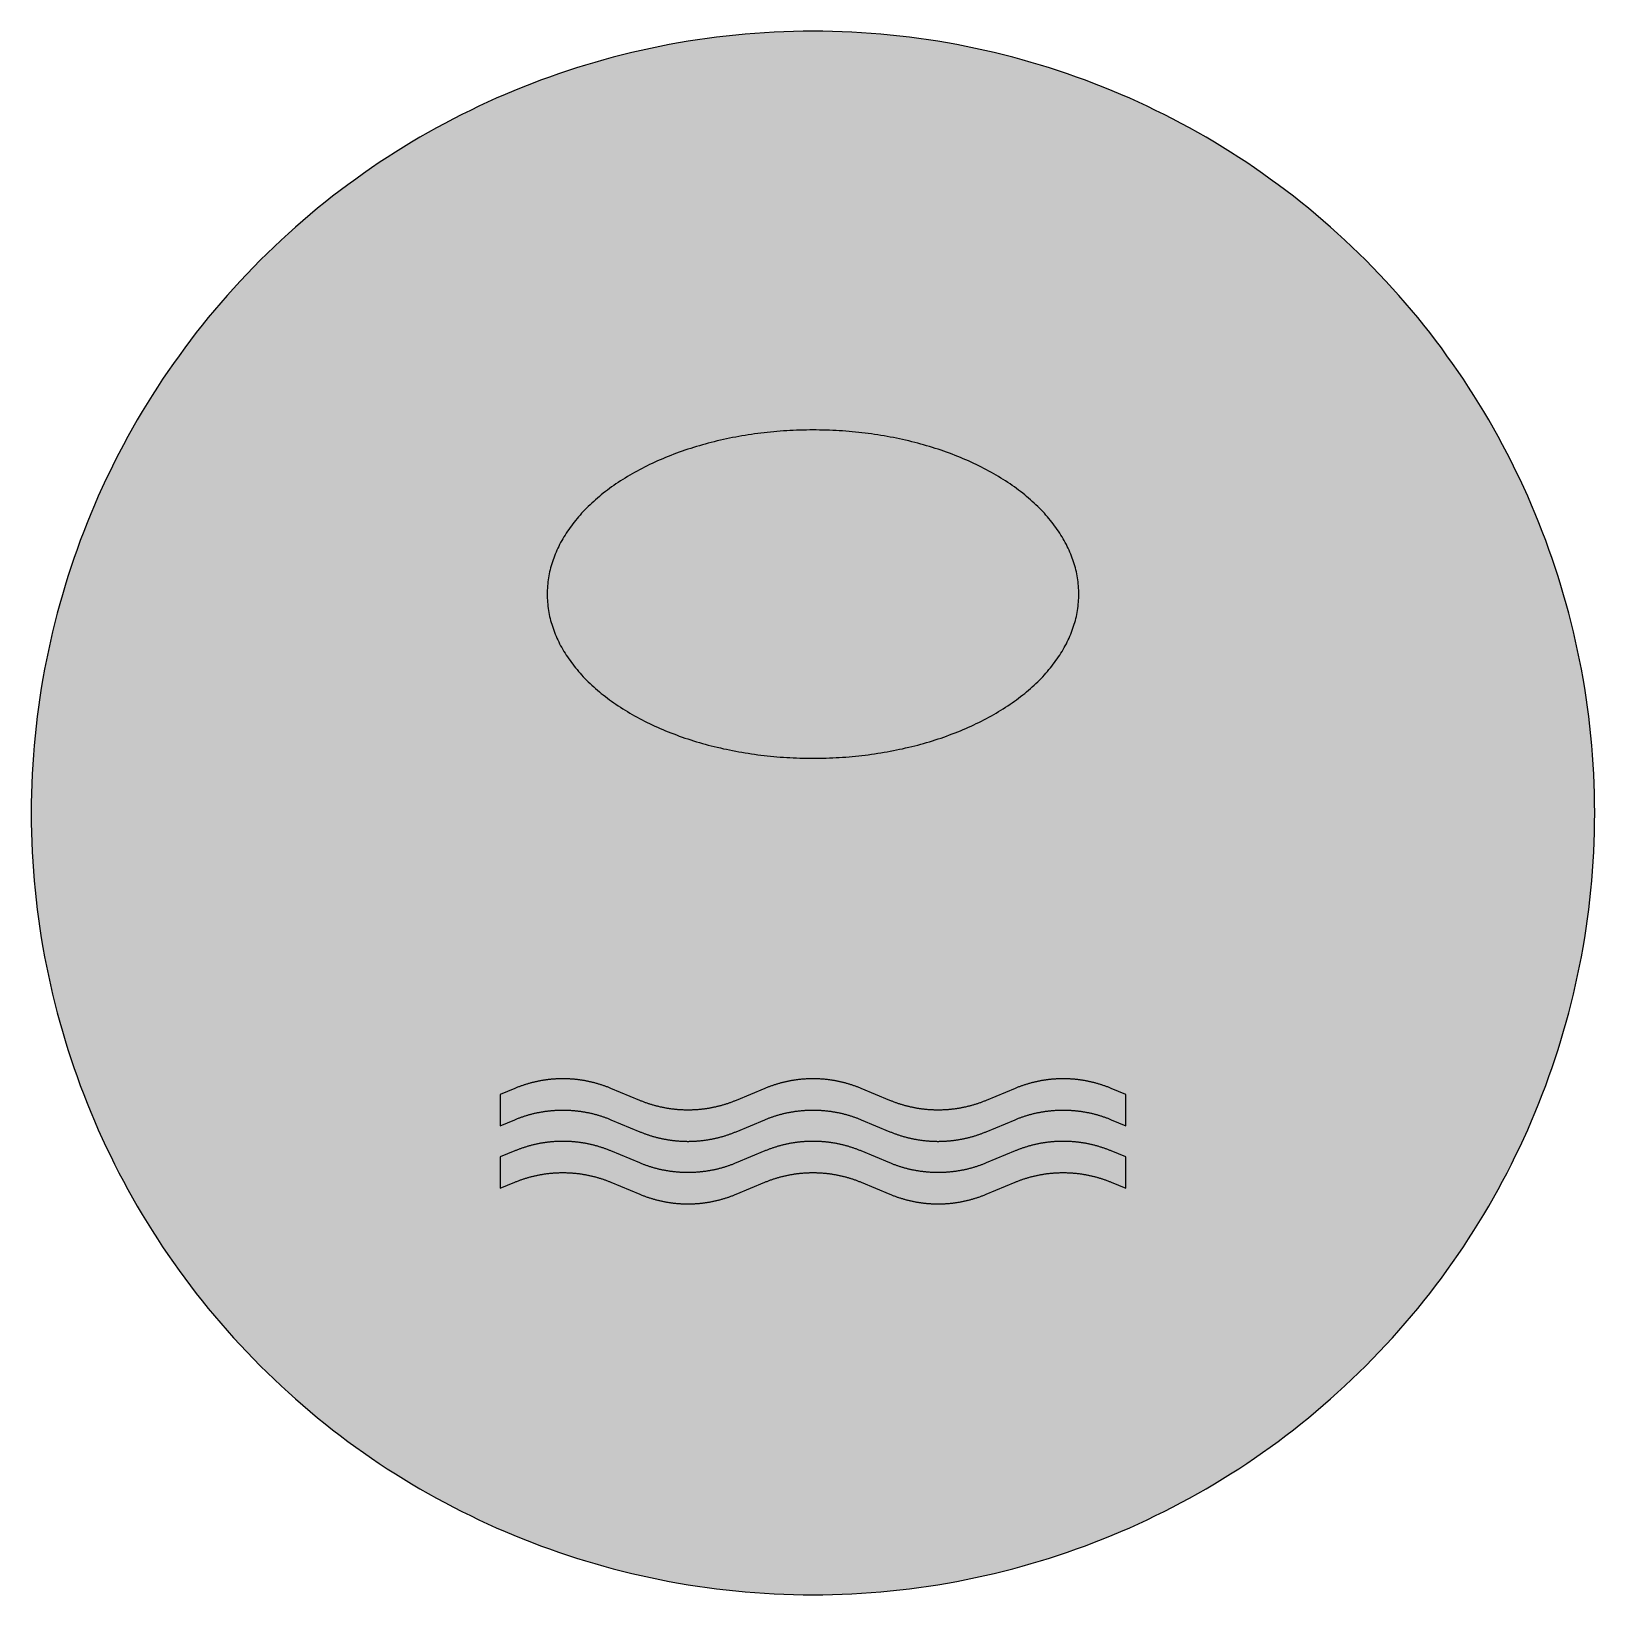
# Model space of a CAD drawing. Header units: millimetres. Extents: x 0 to 212, y 0 to 212.
import ezdxf

# ---------------------------------------------------------------- set-up
doc = ezdxf.new("R2010")
doc.units = ezdxf.units.MM

msp = doc.modelspace()

# ---------------------------------------------------------------- hatches: boundary and pattern name
for color, points in [(254, [(211.7189, 105.8869), (211.709, 107.2007), (211.6861, 108.5139), (211.6455, 109.8245), (211.5871, 111.1326), (211.5134, 112.4407), (211.4245, 113.7437), (211.3204, 115.0468), (211.201, 116.3447), (211.0638, 117.6426), (210.9114, 118.9355), (210.7413, 120.2258), (210.5584, 121.5136), (210.3577, 122.7988), (210.1418, 124.079), (209.9107, 125.3566), (209.6643, 126.6292), (209.4027, 127.8992), (209.1258, 129.1641), (208.8337, 130.4239), (208.5264, 131.6812), (208.2038, 132.936), (207.866, 134.1831), (207.5104, 135.4277), (207.1421, 136.6647), (206.7611, 137.8991), (206.3623, 139.1285), (205.9483, 140.3502), (205.5216, 141.5694), (205.0771, 142.781), (204.6199, 143.9901), (204.1474, 145.1915), (203.6623, 146.3853), (203.1619, 147.574), (202.6463, 148.7576), (202.1154, 149.9362), (201.5693, 151.1046), (201.0105, 152.2705), (200.439, 153.4262), (199.8523, 154.5768), (199.2503, 155.7198), (198.6356, 156.8577), (198.0057, 157.9855), (197.3605, 159.1081), (196.7052, 160.2232), (196.0321, 161.3281), (195.3489, 162.4279), (194.6504, 163.5176), (193.9366, 164.6022), (193.2102, 165.6766), (192.471, 166.7434), (191.7167, 167.8), (190.9521, 168.849), (190.1698, 169.8904), (189.3773, 170.9217), (188.5696, 171.9428), (187.7517, 172.9562), (186.9161, 173.9621), (186.0702, 174.9552), (185.2117, 175.9407), (184.338, 176.9161), (183.454, 177.8838), (182.5549, 178.8389), (181.643, 179.7837), (180.721, 180.7185), (179.7837, 181.643), (178.8389, 182.5549), (177.8838, 183.454), (176.9161, 184.338), (175.9407, 185.2117), (174.9552, 186.0702), (173.9621, 186.9161), (172.9562, 187.7492), (171.9428, 188.5696), (170.9217, 189.3773), (169.8904, 190.1698), (168.849, 190.9496), (167.8, 191.7167), (166.7408, 192.471), (165.6766, 193.2102), (164.6022, 193.9366), (163.5176, 194.6504), (162.4279, 195.3489), (161.3281, 196.0321), (160.2232, 196.7052), (159.1081, 197.3631), (157.9855, 198.0057), (156.8577, 198.6356), (155.7198, 199.2503), (154.5768, 199.8523), (153.4262, 200.439), (152.2705, 201.0131), (151.1046, 201.5719), (149.9362, 202.1154), (148.7576, 202.6463), (147.574, 203.1619), (146.3853, 203.6623), (145.1889, 204.15), (143.9875, 204.6199), (142.781, 205.0796), (141.5694, 205.5216), (140.3502, 205.9483), (139.1285, 206.3623), (137.8991, 206.7611), (136.6647, 207.1446), (135.4252, 207.5129), (134.1831, 207.866), (132.9334, 208.2038), (131.6812, 208.5264), (130.4239, 208.8337), (129.1641, 209.1284), (127.8966, 209.4052), (126.6292, 209.6668), (125.3541, 209.9132), (124.0765, 210.1444), (122.7963, 210.3603), (121.5136, 210.5584), (120.2258, 210.7438), (118.9355, 210.9114), (117.6401, 211.0638), (116.3447, 211.201), (115.0468, 211.3229), (113.7437, 211.4271), (112.4382, 211.516), (111.1326, 211.5896), (109.8245, 211.6455), (108.5113, 211.6861), (107.1982, 211.7115), (105.885, 211.7192), (104.5693, 211.7115), (103.2561, 211.6861), (101.9454, 211.6455), (100.6373, 211.5896), (99.3292, 211.516), (98.0262, 211.4271), (96.7232, 211.3229), (95.4253, 211.201), (94.1273, 211.0638), (92.8345, 210.9114), (91.5441, 210.7438), (90.2564, 210.5584), (88.9711, 210.3603), (87.691, 210.1444), (86.4133, 209.9132), (85.1408, 209.6668), (83.8708, 209.4052), (82.6059, 209.1284), (81.346, 208.8337), (80.0887, 208.5264), (78.834, 208.2038), (77.5868, 207.866), (76.3422, 207.5129), (75.1053, 207.1446), (73.8708, 206.7611), (72.6415, 206.3623), (71.4197, 205.9483), (70.2005, 205.5216), (68.9889, 205.0796), (67.7799, 204.6199), (66.5785, 204.15), (65.3847, 203.6623), (64.196, 203.1619), (63.0123, 202.6463), (61.8338, 202.1154), (60.6628, 201.5719), (59.4995, 201.0131), (58.3438, 200.439), (57.1932, 199.8523), (56.0502, 199.2503), (54.9123, 198.6356), (53.7845, 198.0057), (52.6618, 197.3631), (51.5468, 196.7052), (50.4419, 196.0321), (49.342, 195.3489), (48.2524, 194.6504), (47.1678, 193.9366), (46.0934, 193.2102), (45.0266, 192.471), (43.9699, 191.7167), (42.9209, 190.9496), (41.8795, 190.1698), (40.8483, 189.3773), (39.8272, 188.5696), (38.8137, 187.7492), (37.8079, 186.9161), (36.8148, 186.0702), (35.8292, 185.2117), (34.8539, 184.338), (33.8861, 183.454), (32.9311, 182.5549), (31.9862, 181.643), (31.049, 180.7185), (30.1269, 179.7837), (29.2151, 178.8389), (28.3159, 177.8838), (27.432, 176.9161), (26.5582, 175.9407), (25.6997, 174.9552), (24.8539, 173.9621), (24.0208, 172.9562), (23.2004, 171.9428), (22.3926, 170.9217), (21.6002, 169.8904), (20.8204, 168.849), (20.0533, 167.8), (19.2989, 166.7434), (18.5598, 165.6766), (17.8333, 164.6022), (17.1196, 163.5176), (16.4211, 162.4279), (15.7378, 161.3281), (15.0647, 160.2232), (14.4069, 159.1081), (13.7643, 157.9855), (13.1343, 156.8577), (12.5197, 155.7198), (11.9177, 154.5768), (11.3309, 153.4262), (10.7569, 152.2705), (10.1981, 151.1046), (9.6545, 149.9362), (9.1237, 148.7576), (8.6081, 147.574), (8.1077, 146.3853), (7.62, 145.1915), (7.1501, 143.9901), (6.6904, 142.781), (6.2484, 141.5694), (5.8217, 140.3502), (5.4077, 139.1285), (5.0089, 137.8991), (4.6253, 136.6647), (4.257, 135.4277), (3.904, 134.1831), (3.5662, 132.936), (3.2436, 131.6812), (2.9362, 130.4239), (2.6416, 129.1641), (2.3647, 127.8992), (2.1031, 126.6292), (1.8567, 125.3566), (1.6256, 124.079), (1.4097, 122.7988), (1.2116, 121.5136), (1.0262, 120.2258), (0.8585, 118.9355), (0.7061, 117.6426), (0.569, 116.3447), (0.447, 115.0468), (0.3429, 113.7437), (0.254, 112.4407), (0.1803, 111.1326), (0.1245, 109.8245), (0.0838, 108.5139), (0.0584, 107.2007), (0.0508, 105.885), (0.0584, 104.5718), (0.0838, 103.2586), (0.1245, 101.9454), (0.1803, 100.6373), (0.254, 99.3318), (0.3429, 98.0262), (0.447, 96.7232), (0.569, 95.4253), (0.7061, 94.1299), (0.8585, 92.8345), (1.0262, 91.5441), (1.2116, 90.2564), (1.4097, 88.9737), (1.6256, 87.6935), (1.8567, 86.4159), (2.1031, 85.1408), (2.3647, 83.8733), (2.6416, 82.6059), (2.9362, 81.346), (3.2436, 80.0887), (3.5662, 78.8365), (3.904, 77.5868), (4.257, 76.3448), (4.6253, 75.1053), (5.0089, 73.8708), (5.4077, 72.6415), (5.8217, 71.4197), (6.2484, 70.2005), (6.6904, 68.9889), (7.1501, 67.7824), (7.62, 66.581), (8.1077, 65.3847), (8.6081, 64.196), (9.1237, 63.0123), (9.6545, 61.8338), (10.1981, 60.6654), (10.7569, 59.4995), (11.3309, 58.3438), (11.9177, 57.1932), (12.5197, 56.0502), (13.1343, 54.9123), (13.7643, 53.7845), (14.4069, 52.6618), (15.0647, 51.5468), (15.7378, 50.4419), (16.4211, 49.342), (17.1196, 48.2524), (17.8333, 47.1678), (18.5598, 46.0934), (19.2989, 45.0291), (20.0533, 43.9699), (20.8204, 42.9209), (21.6002, 41.8795), (22.3926, 40.8483), (23.2004, 39.8272), (24.0208, 38.8137), (24.8539, 37.8079), (25.6997, 36.8148), (26.5582, 35.8292), (27.432, 34.8539), (28.3159, 33.8861), (29.2151, 32.9311), (30.1269, 31.9862), (31.049, 31.049), (31.9862, 30.1269), (32.9311, 29.2151), (33.8861, 28.3159), (34.8539, 27.432), (35.8292, 26.5582), (36.8148, 25.6997), (37.8079, 24.8539), (38.8137, 24.0182), (39.8272, 23.2004), (40.8483, 22.3926), (41.8795, 21.6002), (42.9209, 20.8178), (43.9699, 20.0533), (45.0266, 19.2989), (46.0934, 18.5598), (47.1678, 17.8333), (48.2524, 17.1196), (49.342, 16.4211), (50.4419, 15.7378), (51.5468, 15.0647), (52.6618, 14.4094), (53.7845, 13.7643), (54.9123, 13.1343), (56.0502, 12.5197), (57.1932, 11.9177), (58.3438, 11.3309), (59.4995, 10.7594), (60.6628, 10.2006), (61.8338, 9.6545), (63.0123, 9.1237), (64.196, 8.6081), (65.3847, 8.1077), (66.5785, 7.6225), (67.7799, 7.1501), (68.9889, 6.6929), (70.2005, 6.2484), (71.4197, 5.8217), (72.6415, 5.4077), (73.8708, 5.0089), (75.1053, 4.6279), (76.3422, 4.2596), (77.5868, 3.904), (78.834, 3.5662), (80.0887, 3.2436), (81.346, 2.9362), (82.6059, 2.6441), (83.8708, 2.3673), (85.1408, 2.1057), (86.4133, 1.8593), (87.691, 1.6281), (88.9711, 1.4122), (90.2564, 1.2116), (91.5441, 1.0287), (92.8345, 0.8585), (94.1273, 0.7061), (95.4253, 0.569), (96.7232, 0.4496), (98.0262, 0.3454), (99.3292, 0.2565), (100.6373, 0.1829), (101.9454, 0.1245), (103.2561, 0.0838), (104.5693, 0.061), (105.885, 0.0533), (107.1982, 0.061), (108.5113, 0.0838), (109.8245, 0.1245), (111.1326, 0.1829), (112.4382, 0.2565), (113.7437, 0.3454), (115.0468, 0.4496), (116.3447, 0.569), (117.6401, 0.7061), (118.9355, 0.8585), (120.2258, 1.0287), (121.5136, 1.2116), (122.7963, 1.4122), (124.0765, 1.6281), (125.3541, 1.8593), (126.6292, 2.1057), (127.8966, 2.3673), (129.1641, 2.6441), (130.4239, 2.9362), (131.6812, 3.2436), (132.9334, 3.5662), (134.1831, 3.904), (135.4252, 4.2596), (136.6647, 4.6279), (137.8991, 5.0089), (139.1285, 5.4077), (140.3502, 5.8217), (141.5694, 6.2484), (142.781, 6.6929), (143.9875, 7.1501), (145.1889, 7.6225), (146.3853, 8.1077), (147.574, 8.6081), (148.7576, 9.1237), (149.9362, 9.6545), (151.1046, 10.2006), (152.2705, 10.7594), (153.4262, 11.3309), (154.5768, 11.9177), (155.7198, 12.5197), (156.8577, 13.1343), (157.9855, 13.7643), (159.1081, 14.4094), (160.2232, 15.0647), (161.3281, 15.7378), (162.4279, 16.4211), (163.5176, 17.1196), (164.6022, 17.8333), (165.6766, 18.5598), (166.7408, 19.2989), (167.8, 20.0533), (168.849, 20.8178), (169.8904, 21.6002), (170.9217, 22.3926), (171.9428, 23.2004), (172.9562, 24.0182), (173.9621, 24.8539), (174.9552, 25.6997), (175.9407, 26.5582), (176.9161, 27.432), (177.8838, 28.3159), (178.8389, 29.2151), (179.7837, 30.1269), (180.721, 31.049), (181.643, 31.9862), (182.5549, 32.9311), (183.454, 33.8861), (184.338, 34.8539), (185.2117, 35.8292), (186.0702, 36.8148), (186.9161, 37.8079), (187.7517, 38.8137), (188.5696, 39.8272), (189.3773, 40.8483), (190.1698, 41.8795), (190.9521, 42.9209), (191.7167, 43.9699), (192.471, 45.0291), (193.2102, 46.0934), (193.9366, 47.1678), (194.6504, 48.2524), (195.3489, 49.342), (196.0321, 50.4419), (196.7052, 51.5468), (197.3605, 52.6618), (198.0057, 53.7845), (198.6356, 54.9123), (199.2503, 56.0502), (199.8523, 57.1932), (200.439, 58.3438), (201.0105, 59.4995), (201.5693, 60.6654), (202.1154, 61.8338), (202.6463, 63.0123), (203.1619, 64.196), (203.6623, 65.3847), (204.1474, 66.581), (204.6199, 67.7824), (205.0771, 68.9889), (205.5216, 70.2005), (205.9483, 71.4197), (206.3623, 72.6415), (206.7611, 73.8708), (207.1421, 75.1053), (207.5104, 76.3448), (207.866, 77.5868), (208.2038, 78.8365), (208.5264, 80.0887), (208.8337, 81.346), (209.1258, 82.6059), (209.4027, 83.8733), (209.6643, 85.1408), (209.9107, 86.4159), (210.1418, 87.6935), (210.3577, 88.9737), (210.5584, 90.2564), (210.7413, 91.5441), (210.9114, 92.8345), (211.0638, 94.1299), (211.201, 95.4253), (211.3204, 96.7232), (211.4245, 98.0262), (211.5134, 99.3318), (211.5871, 100.6373), (211.6455, 101.9454), (211.6861, 103.2586), (211.709, 104.5718), (211.7166, 105.885)]), (30, [(141.8689, 135.5203), (141.8641, 135.796), (141.8565, 136.0703), (141.8438, 136.3472), (141.8234, 136.6215), (141.798, 136.8958), (141.7676, 137.1702), (141.732, 137.4419), (141.6914, 137.7163), (141.6456, 137.988), (141.5923, 138.2598), (141.5364, 138.5316), (141.4729, 138.8008), (141.4043, 139.0701), (141.3332, 139.3393), (141.2545, 139.6086), (141.1707, 139.8753), (141.0818, 140.142), (140.9878, 140.4061), (140.8862, 140.6728), (140.782, 140.937), (140.6728, 141.1986), (140.5585, 141.4602), (140.4366, 141.7218), (140.3121, 141.9835), (140.1826, 142.2425), (140.0454, 142.4991), (139.9057, 142.7556), (139.761, 143.0122), (139.6111, 143.2662), (139.4536, 143.5202), (139.2936, 143.7716), (139.1285, 144.0231), (138.9583, 144.272), (138.7831, 144.5209), (138.6027, 144.7698), (138.4173, 145.0137), (138.2268, 145.2601), (138.0338, 145.5014), (137.8331, 145.7427), (137.6274, 145.984), (137.4191, 146.2227), (137.2057, 146.4589), (136.9873, 146.6952), (136.7638, 146.9288), (136.5352, 147.1625), (136.3015, 147.3911), (136.0653, 147.6223), (135.8214, 147.8483), (135.575, 148.0744), (135.3236, 148.2979), (135.067, 148.5214), (134.808, 148.7399), (134.5413, 148.9583), (134.272, 149.1767), (133.9977, 149.3901), (133.7183, 149.6035), (133.4364, 149.8143), (133.1468, 150.0226), (132.8547, 150.2308), (132.5601, 150.434), (132.2578, 150.6372), (131.953, 150.8379), (131.6431, 151.0386), (131.3282, 151.2341), (131.0107, 151.4272), (130.6881, 151.6202), (130.363, 151.8082), (130.0353, 151.9936), (129.7026, 152.1765), (129.3698, 152.3568), (129.0295, 152.5346), (128.6891, 152.7099), (128.3437, 152.8826), (127.9957, 153.0528), (127.6452, 153.2179), (127.2921, 153.383), (126.9365, 153.543), (126.5758, 153.7005), (126.2126, 153.8554), (125.8494, 154.0104), (125.4811, 154.1577), (125.1102, 154.305), (124.7343, 154.4498), (124.3584, 154.5895), (123.9799, 154.7292), (123.5989, 154.8638), (123.2154, 154.9959), (122.8293, 155.1254), (122.4407, 155.2524), (122.0495, 155.3743), (121.6558, 155.4963), (121.2596, 155.6131), (120.8608, 155.7274), (120.462, 155.8392), (120.0582, 155.9458), (119.6543, 156.0525), (119.2479, 156.1541), (118.839, 156.2532), (118.43, 156.3497), (118.0186, 156.4411), (117.602, 156.5326), (117.188, 156.6189), (116.7689, 156.7028), (116.3498, 156.784), (115.9281, 156.8602), (115.5065, 156.9339), (115.0823, 157.005), (114.6556, 157.0736), (114.2289, 157.1371), (113.7996, 157.2006), (113.3704, 157.259), (112.9386, 157.3124), (112.5042, 157.3657), (112.0699, 157.414), (111.6355, 157.4571), (111.1987, 157.5003), (110.7618, 157.5384), (110.3224, 157.574), (109.8829, 157.607), (109.441, 157.6349), (108.999, 157.6603), (108.5571, 157.6832), (108.1126, 157.701), (107.6681, 157.7162), (107.2236, 157.7289), (106.7791, 157.7365), (106.332, 157.7416), (105.885, 157.7442), (105.4379, 157.7416), (104.9909, 157.7365), (104.5439, 157.7289), (104.0994, 157.7162), (103.6549, 157.701), (103.2129, 157.6832), (102.7709, 157.6603), (102.329, 157.6349), (101.887, 157.607), (101.4476, 157.574), (101.0082, 157.5384), (100.5713, 157.5003), (100.1344, 157.4571), (99.7001, 157.414), (99.2657, 157.3657), (98.8314, 157.3124), (98.3996, 157.259), (97.9703, 157.2006), (97.5411, 157.1371), (97.1144, 157.0736), (96.6876, 157.005), (96.2635, 156.9339), (95.8418, 156.8602), (95.4202, 156.784), (95.0011, 156.7028), (94.582, 156.6189), (94.1654, 156.5326), (93.7514, 156.4411), (93.3399, 156.3497), (92.9284, 156.2532), (92.522, 156.1541), (92.1131, 156.0525), (91.7092, 155.9458), (91.3079, 155.8392), (90.9066, 155.7274), (90.5104, 155.6131), (90.1141, 155.4963), (89.7204, 155.3743), (89.3293, 155.2524), (88.9406, 155.1254), (88.5546, 154.9959), (88.171, 154.8638), (87.7875, 154.7292), (87.409, 154.5895), (87.0331, 154.4498), (86.6597, 154.305), (86.2889, 154.1577), (85.9206, 154.0104), (85.5548, 153.8554), (85.1941, 153.7005), (84.8335, 153.543), (84.4753, 153.383), (84.1223, 153.2179), (83.7717, 153.0528), (83.4238, 152.8826), (83.0783, 152.7099), (82.738, 152.5346), (82.4001, 152.3568), (82.0649, 152.1765), (81.7321, 151.9936), (81.4045, 151.8082), (81.0793, 151.6202), (80.7593, 151.4272), (80.4393, 151.2341), (80.1268, 151.0386), (79.817, 150.8379), (79.5122, 150.6372), (79.2099, 150.434), (78.9127, 150.2308), (78.6206, 150.0226), (78.3336, 149.8143), (78.0491, 149.6035), (77.7723, 149.3901), (77.4979, 149.1767), (77.2262, 148.9583), (76.962, 148.7399), (76.7004, 148.5214), (76.4464, 148.2979), (76.1949, 148.0744), (75.946, 147.8483), (75.7047, 147.6223), (75.4685, 147.3911), (75.2348, 147.1625), (75.0062, 146.9288), (74.7827, 146.6952), (74.5642, 146.4589), (74.3509, 146.2227), (74.1401, 145.984), (73.9369, 145.7427), (73.7362, 145.5014), (73.5406, 145.2601), (73.3527, 145.0137), (73.1672, 144.7698), (72.9869, 144.5209), (72.8116, 144.272), (72.6415, 144.0231), (72.4738, 143.7716), (72.3138, 143.5202), (72.1589, 143.2662), (72.009, 143.0122), (71.8617, 142.7556), (71.722, 142.4991), (71.5874, 142.2425), (71.4578, 141.9835), (71.3308, 141.7218), (71.2114, 141.4602), (71.0971, 141.1986), (70.9854, 140.937), (70.8812, 140.6728), (70.7822, 140.4061), (70.6882, 140.142), (70.5993, 139.8753), (70.5155, 139.6086), (70.4367, 139.3393), (70.3631, 139.0701), (70.2945, 138.8008), (70.2335, 138.5316), (70.1751, 138.2598), (70.1243, 137.988), (70.0761, 137.7163), (70.0354, 137.4419), (69.9999, 137.1702), (69.9694, 136.8958), (69.944, 136.6215), (69.9262, 136.3472), (69.911, 136.0703), (69.9033, 135.796), (69.9008, 135.5192), (69.9033, 135.2423), (69.911, 134.968), (69.9262, 134.6911), (69.944, 134.4168), (69.9694, 134.1425), (69.9999, 133.8682), (70.0354, 133.5938), (70.0761, 133.3221), (70.1243, 133.0503), (70.1751, 132.7785), (70.2335, 132.5067), (70.2945, 132.2375), (70.3631, 131.9682), (70.4367, 131.699), (70.5155, 131.4298), (70.5993, 131.1631), (70.6882, 130.8964), (70.7822, 130.6297), (70.8812, 130.3655), (70.9854, 130.1013), (71.0971, 129.8372), (71.2114, 129.5756), (71.3308, 129.3139), (71.4578, 129.0549), (71.5874, 128.7958), (71.722, 128.5367), (71.8617, 128.2802), (72.009, 128.0236), (72.1589, 127.7696), (72.3138, 127.5156), (72.4738, 127.2642), (72.6415, 127.0127), (72.8116, 126.7638), (72.9869, 126.5149), (73.1672, 126.2685), (73.3527, 126.0221), (73.5406, 125.7783), (73.7362, 125.5344), (73.9369, 125.2931), (74.1401, 125.0518), (74.3509, 124.8131), (74.5642, 124.5768), (74.7827, 124.3406), (75.0062, 124.1069), (75.2348, 123.8758), (75.4685, 123.6447), (75.7047, 123.4161), (75.946, 123.1875), (76.1949, 122.9614), (76.4464, 122.7379), (76.7004, 122.5169), (76.962, 122.2959), (77.2262, 122.0775), (77.4979, 121.8616), (77.7723, 121.6457), (78.0491, 121.4323), (78.3336, 121.2215), (78.6206, 121.0132), (78.9127, 120.8049), (79.2099, 120.6017), (79.5122, 120.3985), (79.817, 120.1979), (80.1268, 119.9998), (80.4393, 119.8016), (80.7593, 119.6086), (81.0793, 119.4181), (81.4045, 119.2276), (81.7321, 119.0422), (82.0649, 118.8593), (82.4001, 118.679), (82.738, 118.5012), (83.0783, 118.3259), (83.4238, 118.1532), (83.7717, 117.9855), (84.1223, 117.8179), (84.4753, 117.6553), (84.8335, 117.4928), (85.1941, 117.3353), (85.5548, 117.1804), (85.9206, 117.028), (86.2889, 116.8781), (86.6597, 116.7308), (87.0331, 116.586), (87.409, 116.4463), (87.7875, 116.3091), (88.171, 116.172), (88.5546, 116.0399), (88.9406, 115.9129), (89.3293, 115.7859), (89.7204, 115.6614), (90.1141, 115.5421), (90.5104, 115.4252), (90.9066, 115.3109), (91.3079, 115.1992), (91.7092, 115.0899), (92.1131, 114.9858), (92.522, 114.8842), (92.9284, 114.7851), (93.3399, 114.6886), (93.7514, 114.5946), (94.1654, 114.5057), (94.582, 114.4194), (95.0011, 114.3356), (95.4202, 114.2543), (95.8418, 114.1781), (96.2635, 114.1019), (96.6876, 114.0308), (97.1144, 113.9647), (97.5411, 113.8987), (97.9703, 113.8377), (98.3996, 113.7793), (98.8314, 113.726), (99.2657, 113.6726), (99.7001, 113.6244), (100.1344, 113.5786), (100.5713, 113.538), (101.0082, 113.4999), (101.4476, 113.4643), (101.887, 113.4313), (102.329, 113.4034), (102.7709, 113.378), (103.2129, 113.3551), (103.6549, 113.3373), (104.0994, 113.3221), (104.5439, 113.3094), (104.9909, 113.3018), (105.4379, 113.2967), (105.885, 113.2942), (106.332, 113.2967), (106.7791, 113.3018), (107.2236, 113.3094), (107.6681, 113.3221), (108.1126, 113.3373), (108.5571, 113.3551), (108.999, 113.378), (109.441, 113.4034), (109.8829, 113.4313), (110.3224, 113.4643), (110.7618, 113.4999), (111.1987, 113.538), (111.6355, 113.5786), (112.0699, 113.6244), (112.5042, 113.6726), (112.9386, 113.726), (113.3704, 113.7793), (113.7996, 113.8377), (114.2289, 113.8987), (114.6556, 113.9647), (115.0823, 114.0308), (115.5065, 114.1019), (115.9281, 114.1781), (116.3498, 114.2543), (116.7689, 114.3356), (117.188, 114.4194), (117.602, 114.5057), (118.0186, 114.5946), (118.43, 114.6886), (118.839, 114.7851), (119.2479, 114.8842), (119.6543, 114.9858), (120.0582, 115.0899), (120.462, 115.1992), (120.8608, 115.3109), (121.2596, 115.4252), (121.6558, 115.5421), (122.0495, 115.6614), (122.4407, 115.7859), (122.8293, 115.9129), (123.2154, 116.0399), (123.5989, 116.172), (123.9799, 116.3091), (124.3584, 116.4463), (124.7343, 116.586), (125.1102, 116.7308), (125.4811, 116.8781), (125.8494, 117.028), (126.2126, 117.1804), (126.5758, 117.3353), (126.9365, 117.4928), (127.2921, 117.6553), (127.6452, 117.8179), (127.9957, 117.9855), (128.3437, 118.1532), (128.6891, 118.3259), (129.0295, 118.5012), (129.3698, 118.679), (129.7026, 118.8593), (130.0353, 119.0422), (130.363, 119.2276), (130.6881, 119.4181), (131.0107, 119.6086), (131.3282, 119.8016), (131.6431, 119.9998), (131.953, 120.1979), (132.2578, 120.3985), (132.5601, 120.6017), (132.8547, 120.8049), (133.1468, 121.0132), (133.4364, 121.2215), (133.7183, 121.4323), (133.9977, 121.6457), (134.272, 121.8616), (134.5413, 122.0775), (134.808, 122.2959), (135.067, 122.5169), (135.3236, 122.7379), (135.575, 122.9614), (135.8214, 123.1875), (136.0653, 123.4161), (136.3015, 123.6447), (136.5352, 123.8758), (136.7638, 124.1069), (136.9873, 124.3406), (137.2057, 124.5768), (137.4191, 124.8131), (137.6274, 125.0518), (137.8331, 125.2931), (138.0338, 125.5344), (138.2268, 125.7783), (138.4173, 126.0221), (138.6027, 126.2685), (138.7831, 126.5149), (138.9583, 126.7638), (139.1285, 127.0127), (139.2936, 127.2642), (139.4536, 127.5156), (139.6111, 127.7696), (139.761, 128.0236), (139.9057, 128.2802), (140.0454, 128.5367), (140.1826, 128.7958), (140.3121, 129.0549), (140.4366, 129.3139), (140.5585, 129.5756), (140.6728, 129.8372), (140.782, 130.1013), (140.8862, 130.3655), (140.9878, 130.6297), (141.0818, 130.8964), (141.1707, 131.1631), (141.2545, 131.4298), (141.3332, 131.699), (141.4043, 131.9682), (141.4729, 132.2375), (141.5364, 132.5067), (141.5923, 132.7785), (141.6456, 133.0503), (141.6914, 133.3221), (141.732, 133.5938), (141.7676, 133.8682), (141.798, 134.1425), (141.8234, 134.4168), (141.8438, 134.6911), (141.8565, 134.968), (141.8641, 135.2423), (141.8666, 135.5192)]), (144, [(63.5522, 63.5536), (65.5066, 64.3664), (65.6031, 64.4042), (65.6996, 64.4449), (65.7962, 64.483), (65.8952, 64.5211), (65.9917, 64.5592), (66.0908, 64.5973), (66.1873, 64.6328), (66.2864, 64.6684), (66.3854, 64.704), (66.4845, 64.737), (66.581, 64.7725), (66.6801, 64.8056), (66.7817, 64.8386), (66.8807, 64.8691), (66.9798, 64.9021), (67.0789, 64.9326), (67.1805, 64.963), (67.2795, 64.991), (67.3786, 65.0215), (67.4802, 65.0494), (67.5818, 65.0773), (67.6808, 65.1027), (67.7824, 65.1307), (67.884, 65.1561), (67.9856, 65.1815), (68.0872, 65.2043), (68.1888, 65.2297), (68.2904, 65.2526), (68.392, 65.2755), (68.4936, 65.2983), (68.5952, 65.3186), (68.6968, 65.339), (68.801, 65.3593), (68.9026, 65.3796), (69.0042, 65.3974), (69.1083, 65.4177), (69.2099, 65.4329), (69.3141, 65.4507), (69.4157, 65.4685), (69.5198, 65.4837), (69.6214, 65.499), (69.7255, 65.5117), (69.8297, 65.5269), (69.9338, 65.5396), (70.0354, 65.5523), (70.1396, 65.565), (70.2437, 65.5752), (70.3478, 65.5853), (70.452, 65.5955), (70.5561, 65.6057), (70.6603, 65.6133), (70.7644, 65.6234), (70.8685, 65.6311), (70.9727, 65.6361), (71.0768, 65.6438), (71.181, 65.6488), (71.2851, 65.6539), (71.3892, 65.6565), (71.4934, 65.6615), (71.6001, 65.6641), (71.7042, 65.6666), (71.8083, 65.6666), (71.9125, 65.6692), (72.0166, 65.6692), (72.1233, 65.6692), (72.2274, 65.6666), (72.3316, 65.6666), (72.4357, 65.6641), (72.5424, 65.6615), (72.6465, 65.6565), (72.7507, 65.6539), (72.8548, 65.6488), (72.959, 65.6438), (73.0631, 65.6361), (73.1672, 65.6311), (73.2714, 65.6234), (73.3755, 65.6133), (73.4797, 65.6057), (73.5838, 65.5955), (73.6879, 65.5853), (73.7921, 65.5752), (73.8962, 65.565), (74.0004, 65.5523), (74.1045, 65.5396), (74.2061, 65.5269), (74.3102, 65.5117), (74.4144, 65.499), (74.5185, 65.4837), (74.6201, 65.4685), (74.7243, 65.4507), (74.8259, 65.4329), (74.93, 65.4177), (75.0316, 65.3974), (75.1357, 65.3796), (75.2373, 65.3593), (75.3389, 65.339), (75.4405, 65.3186), (75.5447, 65.2983), (75.6463, 65.2755), (75.7479, 65.2526), (75.8495, 65.2297), (75.9511, 65.2043), (76.0527, 65.1815), (76.1543, 65.1561), (76.2533, 65.1307), (76.3549, 65.1027), (76.4565, 65.0773), (76.5556, 65.0494), (76.6572, 65.0215), (76.7563, 64.991), (76.8579, 64.963), (76.9569, 64.9326), (77.0585, 64.9021), (77.1576, 64.8691), (77.2566, 64.8386), (77.3557, 64.8056), (77.4548, 64.7725), (77.5538, 64.737), (77.6529, 64.704), (77.7519, 64.6684), (77.8485, 64.6328), (77.9475, 64.5973), (78.044, 64.5592), (78.1431, 64.5211), (78.2396, 64.483), (78.3387, 64.4449), (78.4352, 64.4042), (78.5317, 64.3661), (82.4399, 62.7391), (82.5348, 62.6974), (82.6338, 62.6593), (82.7303, 62.6186), (82.8269, 62.5805), (82.9259, 62.545), (83.0224, 62.5069), (83.1215, 62.4713), (83.2206, 62.4357), (83.3171, 62.4002), (83.4161, 62.3646), (83.5152, 62.3316), (83.6143, 62.2986), (83.7133, 62.2656), (83.8124, 62.2325), (83.914, 62.2021), (84.013, 62.1716), (84.1121, 62.1411), (84.2137, 62.1106), (84.3128, 62.0827), (84.4144, 62.0547), (84.5134, 62.0268), (84.615, 61.9989), (84.7166, 61.9735), (84.8182, 61.9481), (84.9173, 61.9227), (85.0189, 61.8973), (85.1205, 61.8744), (85.2221, 61.8515), (85.3237, 61.8287), (85.4253, 61.8058), (85.5294, 61.7855), (85.631, 61.7652), (85.7326, 61.7449), (85.8368, 61.7245), (85.9384, 61.7068), (86.04, 61.6864), (86.1441, 61.6687), (86.2457, 61.6534), (86.3498, 61.6356), (86.4514, 61.6204), (86.5556, 61.6052), (86.6597, 61.5925), (86.7613, 61.5772), (86.8655, 61.5645), (86.9696, 61.5518), (87.0737, 61.5391), (87.1779, 61.529), (87.282, 61.5188), (87.3836, 61.5086), (87.4878, 61.4985), (87.5919, 61.4909), (87.696, 61.4832), (87.8002, 61.4756), (87.9043, 61.468), (88.011, 61.4629), (88.1151, 61.4553), (88.2193, 61.4528), (88.3234, 61.4477), (88.4276, 61.4426), (88.5317, 61.4401), (88.6358, 61.4375), (88.7425, 61.4375), (88.8467, 61.435), (88.9508, 61.435), (89.0549, 61.435), (89.1616, 61.4375), (89.2658, 61.4375), (89.3699, 61.4401), (89.474, 61.4426), (89.5782, 61.4477), (89.6849, 61.4528), (89.789, 61.4553), (89.8931, 61.4629), (89.9973, 61.468), (90.1014, 61.4756), (90.2056, 61.4832), (90.3097, 61.4909), (90.4138, 61.4985), (90.518, 61.5086), (90.6221, 61.5188), (90.7263, 61.529), (90.8304, 61.5391), (90.9345, 61.5518), (91.0361, 61.5645), (91.1403, 61.5772), (91.2444, 61.5925), (91.3486, 61.6052), (91.4502, 61.6204), (91.5543, 61.6356), (91.6559, 61.6534), (91.76, 61.6687), (91.8616, 61.6864), (91.9658, 61.7068), (92.0674, 61.7245), (92.1715, 61.7449), (92.2731, 61.7652), (92.3747, 61.7855), (92.4763, 61.8058), (92.5779, 61.8287), (92.6795, 61.8515), (92.7811, 61.8744), (92.8827, 61.8973), (92.9843, 61.9227), (93.0859, 61.9481), (93.1875, 61.9735), (93.2891, 61.9989), (93.3882, 62.0268), (93.4898, 62.0547), (93.5914, 62.0827), (93.6904, 62.1106), (93.792, 62.1411), (93.8911, 62.1716), (93.9902, 62.2021), (94.0892, 62.2325), (94.1908, 62.2656), (94.2899, 62.2986), (94.3889, 62.3316), (94.488, 62.3646), (94.5845, 62.4002), (94.6836, 62.4357), (94.7826, 62.4713), (94.8817, 62.5069), (94.9782, 62.545), (95.0773, 62.5805), (95.1738, 62.6186), (95.2703, 62.6593), (95.3694, 62.6974), (95.4659, 62.738), (99.3733, 64.3664), (99.4689, 64.4042), (99.5655, 64.4449), (99.662, 64.483), (99.761, 64.5211), (99.8576, 64.5592), (99.9566, 64.5973), (100.0557, 64.6328), (100.1522, 64.6684), (100.2513, 64.704), (100.3503, 64.737), (100.4494, 64.7725), (100.5484, 64.8056), (100.6475, 64.8386), (100.7466, 64.8691), (100.8456, 64.9021), (100.9472, 64.9326), (101.0463, 64.963), (101.1453, 64.991), (101.2469, 65.0215), (101.346, 65.0494), (101.4476, 65.0773), (101.5492, 65.1027), (101.6483, 65.1307), (101.7499, 65.1561), (101.8515, 65.1815), (101.9531, 65.2043), (102.0547, 65.2297), (102.1563, 65.2526), (102.2579, 65.2755), (102.3595, 65.2983), (102.4611, 65.3186), (102.5652, 65.339), (102.6668, 65.3593), (102.7684, 65.3796), (102.8725, 65.3974), (102.9741, 65.4177), (103.0757, 65.4329), (103.1799, 65.4507), (103.284, 65.4685), (103.3856, 65.4837), (103.4898, 65.499), (103.5914, 65.5117), (103.6955, 65.5269), (103.7996, 65.5396), (103.9038, 65.5523), (104.0054, 65.565), (104.1095, 65.5752), (104.2137, 65.5853), (104.3178, 65.5955), (104.4219, 65.6057), (104.5261, 65.6133), (104.6302, 65.6234), (104.7344, 65.6311), (104.8385, 65.6361), (104.9426, 65.6438), (105.0468, 65.6488), (105.1509, 65.6539), (105.2576, 65.6565), (105.3617, 65.6615), (105.4659, 65.6641), (105.57, 65.6666), (105.6742, 65.6666), (105.7783, 65.6692), (105.885, 65.6692), (105.9891, 65.6692), (106.0933, 65.6666), (106.1974, 65.6666), (106.3041, 65.6641), (106.4082, 65.6615), (106.5124, 65.6565), (106.6165, 65.6539), (106.7206, 65.6488), (106.8273, 65.6438), (106.9315, 65.6361), (107.0356, 65.6311), (107.1397, 65.6234), (107.2439, 65.6133), (107.348, 65.6057), (107.4522, 65.5955), (107.5563, 65.5853), (107.6604, 65.5752), (107.762, 65.565), (107.8662, 65.5523), (107.9703, 65.5396), (108.0745, 65.5269), (108.1786, 65.5117), (108.2802, 65.499), (108.3843, 65.4837), (108.4859, 65.4685), (108.5901, 65.4507), (108.6942, 65.4329), (108.7958, 65.4177), (108.8974, 65.3974), (109.0016, 65.3796), (109.1032, 65.3593), (109.2048, 65.339), (109.3089, 65.3186), (109.4105, 65.2983), (109.5121, 65.2755), (109.6137, 65.2526), (109.7153, 65.2297), (109.8169, 65.2043), (109.9185, 65.1815), (110.0201, 65.1561), (110.1217, 65.1307), (110.2208, 65.1027), (110.3224, 65.0773), (110.424, 65.0494), (110.523, 65.0215), (110.6246, 64.991), (110.7237, 64.963), (110.8253, 64.9326), (110.9243, 64.9021), (111.0234, 64.8691), (111.1225, 64.8386), (111.2215, 64.8056), (111.3206, 64.7725), (111.4196, 64.737), (111.5187, 64.704), (111.6178, 64.6684), (111.7168, 64.6328), (111.8133, 64.5973), (111.9124, 64.5592), (112.0089, 64.5211), (112.108, 64.483), (112.2045, 64.4449), (112.301, 64.4042), (112.3975, 64.3661), (116.3066, 62.7391), (116.4031, 62.6974), (116.4996, 62.6593), (116.5962, 62.6186), (116.6952, 62.5805), (116.7917, 62.545), (116.8908, 62.5069), (116.9873, 62.4713), (117.0864, 62.4357), (117.1854, 62.4002), (117.2845, 62.3646), (117.381, 62.3316), (117.4801, 62.2986), (117.5817, 62.2656), (117.6807, 62.2325), (117.7798, 62.2021), (117.8789, 62.1716), (117.9805, 62.1411), (118.0795, 62.1106), (118.1786, 62.0827), (118.2802, 62.0547), (118.3818, 62.0268), (118.4808, 61.9989), (118.5824, 61.9735), (118.684, 61.9481), (118.7856, 61.9227), (118.8872, 61.8973), (118.9888, 61.8744), (119.0904, 61.8515), (119.192, 61.8287), (119.2936, 61.8058), (119.3952, 61.7855), (119.4968, 61.7652), (119.601, 61.7449), (119.7026, 61.7245), (119.8042, 61.7068), (119.9083, 61.6864), (120.0099, 61.6687), (120.1141, 61.6534), (120.2157, 61.6356), (120.3198, 61.6204), (120.4214, 61.6052), (120.5255, 61.5925), (120.6297, 61.5772), (120.7338, 61.5645), (120.8354, 61.5518), (120.9396, 61.5391), (121.0437, 61.529), (121.1478, 61.5188), (121.252, 61.5086), (121.3561, 61.4985), (121.4603, 61.4909), (121.5644, 61.4832), (121.6685, 61.4756), (121.7727, 61.468), (121.8768, 61.4629), (121.981, 61.4553), (122.0851, 61.4528), (122.1892, 61.4477), (122.2934, 61.4426), (122.4001, 61.4401), (122.5042, 61.4375), (122.6083, 61.4375), (122.7125, 61.435), (122.8166, 61.435), (122.9233, 61.435), (123.0274, 61.4375), (123.1316, 61.4375), (123.2357, 61.4401), (123.3424, 61.4426), (123.4465, 61.4477), (123.5507, 61.4528), (123.6548, 61.4553), (123.759, 61.4629), (123.8631, 61.468), (123.9672, 61.4756), (124.0714, 61.4832), (124.1755, 61.4909), (124.2797, 61.4985), (124.3838, 61.5086), (124.4879, 61.5188), (124.5921, 61.529), (124.6962, 61.5391), (124.8004, 61.5518), (124.9045, 61.5645), (125.0061, 61.5772), (125.1102, 61.5925), (125.2144, 61.6052), (125.3185, 61.6204), (125.4201, 61.6356), (125.5243, 61.6534), (125.6259, 61.6687), (125.73, 61.6864), (125.8316, 61.7068), (125.9357, 61.7245), (126.0373, 61.7449), (126.1389, 61.7652), (126.2405, 61.7855), (126.3447, 61.8058), (126.4463, 61.8287), (126.5479, 61.8515), (126.6495, 61.8744), (126.7511, 61.8973), (126.8527, 61.9227), (126.9543, 61.9481), (127.0533, 61.9735), (127.1549, 61.9989), (127.2565, 62.0268), (127.3556, 62.0547), (127.4572, 62.0827), (127.5563, 62.1106), (127.6579, 62.1411), (127.7569, 62.1716), (127.8585, 62.2021), (127.9576, 62.2325), (128.0566, 62.2656), (128.1557, 62.2986), (128.2548, 62.3316), (128.3538, 62.3646), (128.4529, 62.4002), (128.5519, 62.4357), (128.6485, 62.4713), (128.7475, 62.5069), (128.844, 62.545), (128.9431, 62.5805), (129.0396, 62.6186), (129.1387, 62.6593), (129.2352, 62.6974), (129.3317, 62.738), (133.2399, 64.3664), (133.3348, 64.4042), (133.4338, 64.4449), (133.5303, 64.483), (133.6269, 64.5211), (133.7259, 64.5592), (133.8224, 64.5973), (133.9215, 64.6328), (134.0206, 64.6684), (134.1171, 64.704), (134.2161, 64.737), (134.3152, 64.7725), (134.4143, 64.8056), (134.5133, 64.8386), (134.6124, 64.8691), (134.714, 64.9021), (134.813, 64.9326), (134.9121, 64.963), (135.0137, 64.991), (135.1128, 65.0215), (135.2144, 65.0494), (135.3134, 65.0773), (135.415, 65.1027), (135.5166, 65.1307), (135.6182, 65.1561), (135.7173, 65.1815), (135.8189, 65.2043), (135.9205, 65.2297), (136.0221, 65.2526), (136.1237, 65.2755), (136.2253, 65.2983), (136.3294, 65.3186), (136.431, 65.339), (136.5326, 65.3593), (136.6368, 65.3796), (136.7384, 65.3974), (136.84, 65.4177), (136.9441, 65.4329), (137.0457, 65.4507), (137.1498, 65.4685), (137.2514, 65.4837), (137.3556, 65.499), (137.4597, 65.5117), (137.5613, 65.5269), (137.6655, 65.5396), (137.7696, 65.5523), (137.8737, 65.565), (137.9779, 65.5752), (138.082, 65.5853), (138.1836, 65.5955), (138.2878, 65.6057), (138.3919, 65.6133), (138.496, 65.6234), (138.6002, 65.6311), (138.7043, 65.6361), (138.811, 65.6438), (138.9151, 65.6488), (139.0193, 65.6539), (139.1234, 65.6565), (139.2276, 65.6615), (139.3317, 65.6641), (139.4358, 65.6666), (139.5425, 65.6666), (139.6467, 65.6692), (139.7508, 65.6692), (139.8549, 65.6692), (139.9616, 65.6666), (140.0658, 65.6666), (140.1699, 65.6641), (140.274, 65.6615), (140.3782, 65.6565), (140.4849, 65.6539), (140.589, 65.6488), (140.6931, 65.6438), (140.7973, 65.6361), (140.9014, 65.6311), (141.0056, 65.6234), (141.1097, 65.6133), (141.2138, 65.6057), (141.318, 65.5955), (141.4221, 65.5853), (141.5263, 65.5752), (141.6304, 65.565), (141.7345, 65.5523), (141.8361, 65.5396), (141.9403, 65.5269), (142.0444, 65.5117), (142.1486, 65.499), (142.2502, 65.4837), (142.3543, 65.4685), (142.4559, 65.4507), (142.56, 65.4329), (142.6616, 65.4177), (142.7658, 65.3974), (142.8674, 65.3796), (142.9715, 65.3593), (143.0731, 65.339), (143.1747, 65.3186), (143.2763, 65.2983), (143.3779, 65.2755), (143.4795, 65.2526), (143.5811, 65.2297), (143.6827, 65.2043), (143.7843, 65.1815), (143.8859, 65.1561), (143.9875, 65.1307), (144.0891, 65.1027), (144.1882, 65.0773), (144.2898, 65.0494), (144.3914, 65.0215), (144.4904, 64.991), (144.592, 64.963), (144.6911, 64.9326), (144.7902, 64.9021), (144.8892, 64.8691), (144.9908, 64.8386), (145.0899, 64.8056), (145.1889, 64.7725), (145.288, 64.737), (145.3845, 64.704), (145.4836, 64.6684), (145.5826, 64.6328), (145.6817, 64.5973), (145.7782, 64.5592), (145.8773, 64.5211), (145.9738, 64.483), (146.0703, 64.4449), (146.1694, 64.4042), (146.2659, 64.3661), (148.2189, 63.5536), (148.2189, 67.7869), (146.2663, 68.5998), (146.1694, 68.6384), (146.0703, 68.6791), (145.9738, 68.7172), (145.8773, 68.7553), (145.7782, 68.7934), (145.6817, 68.8289), (145.5826, 68.8645), (145.4836, 68.9026), (145.3845, 68.9356), (145.288, 68.9712), (145.1889, 69.0042), (145.0899, 69.0372), (144.9908, 69.0702), (144.8892, 69.1032), (144.7902, 69.1337), (144.6911, 69.1642), (144.592, 69.1947), (144.4904, 69.2252), (144.3914, 69.2531), (144.2898, 69.281), (144.1882, 69.309), (144.0891, 69.3369), (143.9875, 69.3623), (143.8859, 69.3903), (143.7843, 69.4131), (143.6827, 69.4385), (143.5811, 69.4639), (143.4795, 69.4868), (143.3779, 69.5096), (143.2763, 69.53), (143.1747, 69.5528), (143.0731, 69.5731), (142.9715, 69.5935), (142.8674, 69.6138), (142.7658, 69.6316), (142.6616, 69.6493), (142.56, 69.6671), (142.4559, 69.6849), (142.3543, 69.7001), (142.2502, 69.7154), (142.1486, 69.7306), (142.0444, 69.7459), (141.9403, 69.7611), (141.8361, 69.7738), (141.7345, 69.7865), (141.6304, 69.7967), (141.5263, 69.8094), (141.4221, 69.8195), (141.318, 69.8297), (141.2138, 69.8398), (141.1097, 69.8475), (141.0056, 69.8551), (140.9014, 69.8627), (140.7973, 69.8703), (140.6931, 69.8754), (140.589, 69.8805), (140.4849, 69.8856), (140.3782, 69.8906), (140.274, 69.8932), (140.1699, 69.8983), (140.0658, 69.8983), (139.9616, 69.9008), (139.8549, 69.9008), (139.7508, 69.9033), (139.6467, 69.9008), (139.5425, 69.9008), (139.4358, 69.8983), (139.3317, 69.8983), (139.2276, 69.8932), (139.1234, 69.8906), (139.0193, 69.8856), (138.9151, 69.8805), (138.811, 69.8754), (138.7043, 69.8703), (138.6002, 69.8627), (138.496, 69.8551), (138.3919, 69.8475), (138.2878, 69.8398), (138.1836, 69.8297), (138.082, 69.8195), (137.9779, 69.8094), (137.8737, 69.7967), (137.7696, 69.7865), (137.6655, 69.7738), (137.5613, 69.7611), (137.4597, 69.7459), (137.3556, 69.7306), (137.2514, 69.7154), (137.1498, 69.7001), (137.0457, 69.6849), (136.9441, 69.6671), (136.84, 69.6493), (136.7384, 69.6316), (136.6368, 69.6138), (136.5326, 69.5935), (136.431, 69.5731), (136.3294, 69.5528), (136.2253, 69.53), (136.1237, 69.5096), (136.0221, 69.4868), (135.9205, 69.4639), (135.8189, 69.4385), (135.7173, 69.4131), (135.6182, 69.3903), (135.5166, 69.3623), (135.415, 69.3369), (135.3134, 69.309), (135.2144, 69.281), (135.1128, 69.2531), (135.0137, 69.2252), (134.9121, 69.1947), (134.813, 69.1642), (134.714, 69.1337), (134.6124, 69.1032), (134.5133, 69.0702), (134.4143, 69.0372), (134.3152, 69.0042), (134.2161, 68.9712), (134.1171, 68.9356), (134.0206, 68.9026), (133.9215, 68.8645), (133.8224, 68.8289), (133.7259, 68.7934), (133.6269, 68.7553), (133.5303, 68.7172), (133.4338, 68.6791), (133.3348, 68.6384), (133.2382, 68.5978), (129.3329, 66.9724), (129.2352, 66.9315), (129.1387, 66.8909), (129.0396, 66.8528), (128.9431, 66.8147), (128.844, 66.7766), (128.7475, 66.741), (128.6485, 66.7029), (128.5519, 66.6674), (128.4529, 66.6344), (128.3538, 66.5988), (128.2548, 66.5658), (128.1557, 66.5328), (128.0566, 66.4997), (127.9576, 66.4667), (127.8585, 66.4362), (127.7569, 66.4058), (127.6579, 66.3753), (127.5563, 66.3448), (127.4572, 66.3169), (127.3556, 66.2889), (127.2565, 66.261), (127.1549, 66.233), (127.0533, 66.2076), (126.9543, 66.1822), (126.8527, 66.1568), (126.7511, 66.1314), (126.6495, 66.1086), (126.5479, 66.0832), (126.4463, 66.0629), (126.3447, 66.04), (126.2405, 66.0171), (126.1389, 65.9968), (126.0373, 65.9765), (125.9357, 65.9587), (125.8316, 65.9384), (125.73, 65.9206), (125.6259, 65.9028), (125.5243, 65.8851), (125.4201, 65.8698), (125.3185, 65.8546), (125.2144, 65.8393), (125.1102, 65.8241), (125.0061, 65.8114), (124.9045, 65.7987), (124.8004, 65.786), (124.6962, 65.7733), (124.5921, 65.7631), (124.4879, 65.7504), (124.3838, 65.7403), (124.2797, 65.7327), (124.1755, 65.7225), (124.0714, 65.7149), (123.9672, 65.7073), (123.8631, 65.7022), (123.759, 65.6946), (123.6548, 65.6895), (123.5507, 65.6844), (123.4465, 65.6819), (123.3424, 65.6768), (123.2357, 65.6742), (123.1316, 65.6717), (123.0274, 65.6692), (122.9233, 65.6692), (122.8166, 65.6692), (122.7125, 65.6692), (122.6083, 65.6692), (122.5042, 65.6717), (122.4001, 65.6742), (122.2934, 65.6768), (122.1892, 65.6819), (122.0851, 65.6844), (121.981, 65.6895), (121.8768, 65.6946), (121.7727, 65.7022), (121.6685, 65.7073), (121.5644, 65.7149), (121.4603, 65.7225), (121.3561, 65.7327), (121.252, 65.7403), (121.1478, 65.7504), (121.0437, 65.7631), (120.9396, 65.7733), (120.8354, 65.786), (120.7338, 65.7987), (120.6297, 65.8114), (120.5255, 65.8241), (120.4214, 65.8393), (120.3198, 65.8546), (120.2157, 65.8698), (120.1141, 65.8851), (120.0099, 65.9028), (119.9083, 65.9206), (119.8042, 65.9384), (119.7026, 65.9587), (119.601, 65.9765), (119.4968, 65.9968), (119.3952, 66.0171), (119.2936, 66.04), (119.192, 66.0629), (119.0904, 66.0832), (118.9888, 66.1086), (118.8872, 66.1314), (118.7856, 66.1568), (118.684, 66.1822), (118.5824, 66.2076), (118.4808, 66.233), (118.3818, 66.261), (118.2802, 66.2889), (118.1786, 66.3169), (118.0795, 66.3448), (117.9805, 66.3753), (117.8789, 66.4058), (117.7798, 66.4362), (117.6807, 66.4667), (117.5817, 66.4997), (117.4801, 66.5328), (117.381, 66.5658), (117.2845, 66.5988), (117.1854, 66.6344), (117.0864, 66.6674), (116.9873, 66.7029), (116.8908, 66.741), (116.7917, 66.7766), (116.6952, 66.8147), (116.5962, 66.8528), (116.4996, 66.8909), (116.4031, 66.9315), (116.3041, 66.9722), (112.3996, 68.5998), (112.301, 68.6384), (112.2045, 68.6791), (112.108, 68.7172), (112.0089, 68.7553), (111.9124, 68.7934), (111.8133, 68.8289), (111.7168, 68.8645), (111.6178, 68.9026), (111.5187, 68.9356), (111.4196, 68.9712), (111.3206, 69.0042), (111.2215, 69.0372), (111.1225, 69.0702), (111.0234, 69.1032), (110.9243, 69.1337), (110.8253, 69.1642), (110.7237, 69.1947), (110.6246, 69.2252), (110.523, 69.2531), (110.424, 69.281), (110.3224, 69.309), (110.2208, 69.3369), (110.1217, 69.3623), (110.0201, 69.3903), (109.9185, 69.4131), (109.8169, 69.4385), (109.7153, 69.4639), (109.6137, 69.4868), (109.5121, 69.5096), (109.4105, 69.53), (109.3089, 69.5528), (109.2048, 69.5731), (109.1032, 69.5935), (109.0016, 69.6138), (108.8974, 69.6316), (108.7958, 69.6493), (108.6942, 69.6671), (108.5901, 69.6849), (108.4859, 69.7001), (108.3843, 69.7154), (108.2802, 69.7306), (108.1786, 69.7459), (108.0745, 69.7611), (107.9703, 69.7738), (107.8662, 69.7865), (107.762, 69.7967), (107.6604, 69.8094), (107.5563, 69.8195), (107.4522, 69.8297), (107.348, 69.8398), (107.2439, 69.8475), (107.1397, 69.8551), (107.0356, 69.8627), (106.9315, 69.8703), (106.8273, 69.8754), (106.7206, 69.8805), (106.6165, 69.8856), (106.5124, 69.8906), (106.4082, 69.8932), (106.3041, 69.8983), (106.1974, 69.8983), (106.0933, 69.9008), (105.9891, 69.9008), (105.885, 69.9033), (105.7783, 69.9008), (105.6742, 69.9008), (105.57, 69.8983), (105.4659, 69.8983), (105.3617, 69.8932), (105.2576, 69.8906), (105.1509, 69.8856), (105.0468, 69.8805), (104.9426, 69.8754), (104.8385, 69.8703), (104.7344, 69.8627), (104.6302, 69.8551), (104.5261, 69.8475), (104.4219, 69.8398), (104.3178, 69.8297), (104.2137, 69.8195), (104.1095, 69.8094), (104.0054, 69.7967), (103.9038, 69.7865), (103.7996, 69.7738), (103.6955, 69.7611), (103.5914, 69.7459), (103.4898, 69.7306), (103.3856, 69.7154), (103.284, 69.7001), (103.1799, 69.6849), (103.0757, 69.6671), (102.9741, 69.6493), (102.8725, 69.6316), (102.7684, 69.6138), (102.6668, 69.5935), (102.5652, 69.5731), (102.4611, 69.5528), (102.3595, 69.53), (102.2579, 69.5096), (102.1563, 69.4868), (102.0547, 69.4639), (101.9531, 69.4385), (101.8515, 69.4131), (101.7499, 69.3903), (101.6483, 69.3623), (101.5492, 69.3369), (101.4476, 69.309), (101.346, 69.281), (101.2469, 69.2531), (101.1453, 69.2252), (101.0463, 69.1947), (100.9472, 69.1642), (100.8456, 69.1337), (100.7466, 69.1032), (100.6475, 69.0702), (100.5484, 69.0372), (100.4494, 69.0042), (100.3503, 68.9712), (100.2513, 68.9356), (100.1522, 68.9026), (100.0557, 68.8645), (99.9566, 68.8289), (99.8576, 68.7934), (99.761, 68.7553), (99.662, 68.7172), (99.5655, 68.6791), (99.4689, 68.6384), (99.3724, 68.5978), (95.4663, 66.9724), (95.3694, 66.9315), (95.2703, 66.8909), (95.1738, 66.8528), (95.0773, 66.8147), (94.9782, 66.7766), (94.8817, 66.741), (94.7826, 66.7029), (94.6836, 66.6674), (94.5845, 66.6344), (94.488, 66.5988), (94.3889, 66.5658), (94.2899, 66.5328), (94.1908, 66.4997), (94.0892, 66.4667), (93.9902, 66.4362), (93.8911, 66.4058), (93.792, 66.3753), (93.6904, 66.3448), (93.5914, 66.3169), (93.4898, 66.2889), (93.3882, 66.261), (93.2891, 66.233), (93.1875, 66.2076), (93.0859, 66.1822), (92.9843, 66.1568), (92.8827, 66.1314), (92.7811, 66.1086), (92.6795, 66.0832), (92.5779, 66.0629), (92.4763, 66.04), (92.3747, 66.0171), (92.2731, 65.9968), (92.1715, 65.9765), (92.0674, 65.9587), (91.9658, 65.9384), (91.8616, 65.9206), (91.76, 65.9028), (91.6559, 65.8851), (91.5543, 65.8698), (91.4502, 65.8546), (91.3486, 65.8393), (91.2444, 65.8241), (91.1403, 65.8114), (91.0361, 65.7987), (90.9345, 65.786), (90.8304, 65.7733), (90.7263, 65.7631), (90.6221, 65.7504), (90.518, 65.7403), (90.4138, 65.7327), (90.3097, 65.7225), (90.2056, 65.7149), (90.1014, 65.7073), (89.9973, 65.7022), (89.8931, 65.6946), (89.789, 65.6895), (89.6849, 65.6844), (89.5782, 65.6819), (89.474, 65.6768), (89.3699, 65.6742), (89.2658, 65.6717), (89.1616, 65.6692), (89.0549, 65.6692), (88.9508, 65.6692), (88.8467, 65.6692), (88.7425, 65.6692), (88.6358, 65.6717), (88.5317, 65.6742), (88.4276, 65.6768), (88.3234, 65.6819), (88.2193, 65.6844), (88.1151, 65.6895), (88.011, 65.6946), (87.9043, 65.7022), (87.8002, 65.7073), (87.696, 65.7149), (87.5919, 65.7225), (87.4878, 65.7327), (87.3836, 65.7403), (87.282, 65.7504), (87.1779, 65.7631), (87.0737, 65.7733), (86.9696, 65.786), (86.8655, 65.7987), (86.7613, 65.8114), (86.6597, 65.8241), (86.5556, 65.8393), (86.4514, 65.8546), (86.3498, 65.8698), (86.2457, 65.8851), (86.1441, 65.9028), (86.04, 65.9206), (85.9384, 65.9384), (85.8368, 65.9587), (85.7326, 65.9765), (85.631, 65.9968), (85.5294, 66.0171), (85.4253, 66.04), (85.3237, 66.0629), (85.2221, 66.0832), (85.1205, 66.1086), (85.0189, 66.1314), (84.9173, 66.1568), (84.8182, 66.1822), (84.7166, 66.2076), (84.615, 66.233), (84.5134, 66.261), (84.4144, 66.2889), (84.3128, 66.3169), (84.2137, 66.3448), (84.1121, 66.3753), (84.013, 66.4058), (83.914, 66.4362), (83.8124, 66.4667), (83.7133, 66.4997), (83.6143, 66.5328), (83.5152, 66.5658), (83.4161, 66.5988), (83.3171, 66.6344), (83.2206, 66.6674), (83.1215, 66.7029), (83.0224, 66.741), (82.9259, 66.7766), (82.8269, 66.8147), (82.7303, 66.8528), (82.6338, 66.8909), (82.5348, 66.9315), (82.4382, 66.9722), (78.5329, 68.5998), (78.4352, 68.6384), (78.3387, 68.6791), (78.2396, 68.7172), (78.1431, 68.7553), (78.044, 68.7934), (77.9475, 68.8289), (77.8485, 68.8645), (77.7519, 68.9026), (77.6529, 68.9356), (77.5538, 68.9712), (77.4548, 69.0042), (77.3557, 69.0372), (77.2566, 69.0702), (77.1576, 69.1032), (77.0585, 69.1337), (76.9569, 69.1642), (76.8579, 69.1947), (76.7563, 69.2252), (76.6572, 69.2531), (76.5556, 69.281), (76.4565, 69.309), (76.3549, 69.3369), (76.2533, 69.3623), (76.1543, 69.3903), (76.0527, 69.4131), (75.9511, 69.4385), (75.8495, 69.4639), (75.7479, 69.4868), (75.6463, 69.5096), (75.5447, 69.53), (75.4405, 69.5528), (75.3389, 69.5731), (75.2373, 69.5935), (75.1357, 69.6138), (75.0316, 69.6316), (74.93, 69.6493), (74.8259, 69.6671), (74.7243, 69.6849), (74.6201, 69.7001), (74.5185, 69.7154), (74.4144, 69.7306), (74.3102, 69.7459), (74.2061, 69.7611), (74.1045, 69.7738), (74.0004, 69.7865), (73.8962, 69.7967), (73.7921, 69.8094), (73.6879, 69.8195), (73.5838, 69.8297), (73.4797, 69.8398), (73.3755, 69.8475), (73.2714, 69.8551), (73.1672, 69.8627), (73.0631, 69.8703), (72.959, 69.8754), (72.8548, 69.8805), (72.7507, 69.8856), (72.6465, 69.8906), (72.5424, 69.8932), (72.4357, 69.8983), (72.3316, 69.8983), (72.2274, 69.9008), (72.1233, 69.9008), (72.0166, 69.9033), (71.9125, 69.9008), (71.8083, 69.9008), (71.7042, 69.8983), (71.6001, 69.8983), (71.4934, 69.8932), (71.3892, 69.8906), (71.2851, 69.8856), (71.181, 69.8805), (71.0768, 69.8754), (70.9727, 69.8703), (70.8685, 69.8627), (70.7644, 69.8551), (70.6603, 69.8475), (70.5561, 69.8398), (70.452, 69.8297), (70.3478, 69.8195), (70.2437, 69.8094), (70.1396, 69.7967), (70.0354, 69.7865), (69.9338, 69.7738), (69.8297, 69.7611), (69.7255, 69.7459), (69.6214, 69.7306), (69.5198, 69.7154), (69.4157, 69.7001), (69.3141, 69.6849), (69.2099, 69.6671), (69.1083, 69.6493), (69.0042, 69.6316), (68.9026, 69.6138), (68.801, 69.5935), (68.6968, 69.5731), (68.5952, 69.5528), (68.4936, 69.53), (68.392, 69.5096), (68.2904, 69.4868), (68.1888, 69.4639), (68.0872, 69.4385), (67.9856, 69.4131), (67.884, 69.3903), (67.7824, 69.3623), (67.6808, 69.3369), (67.5818, 69.309), (67.4802, 69.281), (67.3786, 69.2531), (67.2795, 69.2252), (67.1805, 69.1947), (67.0789, 69.1642), (66.9798, 69.1337), (66.8807, 69.1032), (66.7817, 69.0702), (66.6801, 69.0372), (66.581, 69.0042), (66.4845, 68.9712), (66.3854, 68.9356), (66.2864, 68.9026), (66.1873, 68.8645), (66.0908, 68.8289), (65.9917, 68.7934), (65.8952, 68.7553), (65.7962, 68.7172), (65.6996, 68.6791), (65.6031, 68.6384), (65.5066, 68.5978), (63.5522, 67.7869)]), (144, [(63.5522, 55.0869), (65.5066, 55.8998), (65.6031, 55.9384), (65.6996, 55.9791), (65.7962, 56.0172), (65.8952, 56.0553), (65.9917, 56.0934), (66.0908, 56.1289), (66.1873, 56.1645), (66.2864, 56.2026), (66.3854, 56.2356), (66.4845, 56.2712), (66.581, 56.3042), (66.6801, 56.3372), (66.7817, 56.3702), (66.8807, 56.4032), (66.9798, 56.4337), (67.0789, 56.4642), (67.1805, 56.4947), (67.2795, 56.5252), (67.3786, 56.5531), (67.4802, 56.581), (67.5818, 56.609), (67.6808, 56.6369), (67.7824, 56.6623), (67.884, 56.6903), (67.9856, 56.7131), (68.0872, 56.7385), (68.1888, 56.7639), (68.2904, 56.7868), (68.392, 56.8096), (68.4936, 56.83), (68.5952, 56.8528), (68.6968, 56.8731), (68.801, 56.8935), (68.9026, 56.9138), (69.0042, 56.9316), (69.1083, 56.9493), (69.2099, 56.9671), (69.3141, 56.9849), (69.4157, 57.0001), (69.5198, 57.0154), (69.6214, 57.0306), (69.7255, 57.0459), (69.8297, 57.0611), (69.9338, 57.0738), (70.0354, 57.0865), (70.1396, 57.0967), (70.2437, 57.1094), (70.3478, 57.1195), (70.452, 57.1297), (70.5561, 57.1398), (70.6603, 57.1475), (70.7644, 57.1551), (70.8685, 57.1627), (70.9727, 57.1703), (71.0768, 57.1754), (71.181, 57.1805), (71.2851, 57.1856), (71.3892, 57.1906), (71.4934, 57.1932), (71.6001, 57.1983), (71.7042, 57.1983), (71.8083, 57.2008), (71.9125, 57.2008), (72.0166, 57.2033), (72.1233, 57.2008), (72.2274, 57.2008), (72.3316, 57.1983), (72.4357, 57.1983), (72.5424, 57.1932), (72.6465, 57.1906), (72.7507, 57.1856), (72.8548, 57.1805), (72.959, 57.1754), (73.0631, 57.1703), (73.1672, 57.1627), (73.2714, 57.1551), (73.3755, 57.1475), (73.4797, 57.1398), (73.5838, 57.1297), (73.6879, 57.1195), (73.7921, 57.1094), (73.8962, 57.0967), (74.0004, 57.0865), (74.1045, 57.0738), (74.2061, 57.0611), (74.3102, 57.0459), (74.4144, 57.0306), (74.5185, 57.0154), (74.6201, 57.0001), (74.7243, 56.9849), (74.8259, 56.9671), (74.93, 56.9493), (75.0316, 56.9316), (75.1357, 56.9138), (75.2373, 56.8935), (75.3389, 56.8731), (75.4405, 56.8528), (75.5447, 56.83), (75.6463, 56.8096), (75.7479, 56.7868), (75.8495, 56.7639), (75.9511, 56.7385), (76.0527, 56.7131), (76.1543, 56.6903), (76.2533, 56.6623), (76.3549, 56.6369), (76.4565, 56.609), (76.5556, 56.581), (76.6572, 56.5531), (76.7563, 56.5252), (76.8579, 56.4947), (76.9569, 56.4642), (77.0585, 56.4337), (77.1576, 56.4032), (77.2566, 56.3702), (77.3557, 56.3372), (77.4548, 56.3042), (77.5538, 56.2712), (77.6529, 56.2356), (77.7519, 56.2026), (77.8485, 56.1645), (77.9475, 56.1289), (78.044, 56.0934), (78.1431, 56.0553), (78.2396, 56.0172), (78.3387, 55.9791), (78.4352, 55.9384), (78.5317, 55.8978), (82.4399, 54.2724), (82.5348, 54.2315), (82.6338, 54.1909), (82.7303, 54.1528), (82.8269, 54.1147), (82.9259, 54.0766), (83.0224, 54.041), (83.1215, 54.0029), (83.2206, 53.9674), (83.3171, 53.9344), (83.4161, 53.8988), (83.5152, 53.8658), (83.6143, 53.8328), (83.7133, 53.7997), (83.8124, 53.7667), (83.914, 53.7362), (84.013, 53.7058), (84.1121, 53.6753), (84.2137, 53.6448), (84.3128, 53.6169), (84.4144, 53.5889), (84.5134, 53.561), (84.615, 53.533), (84.7166, 53.5076), (84.8182, 53.4822), (84.9173, 53.4568), (85.0189, 53.4314), (85.1205, 53.4086), (85.2221, 53.3832), (85.3237, 53.3629), (85.4253, 53.34), (85.5294, 53.3171), (85.631, 53.2968), (85.7326, 53.2765), (85.8368, 53.2587), (85.9384, 53.2384), (86.04, 53.2206), (86.1441, 53.2028), (86.2457, 53.1851), (86.3498, 53.1698), (86.4514, 53.1546), (86.5556, 53.1393), (86.6597, 53.1241), (86.7613, 53.1114), (86.8655, 53.0987), (86.9696, 53.086), (87.0737, 53.0733), (87.1779, 53.0631), (87.282, 53.0504), (87.3836, 53.0403), (87.4878, 53.0327), (87.5919, 53.0225), (87.696, 53.0149), (87.8002, 53.0073), (87.9043, 53.0022), (88.011, 52.9946), (88.1151, 52.9895), (88.2193, 52.9844), (88.3234, 52.9819), (88.4276, 52.9768), (88.5317, 52.9742), (88.6358, 52.9717), (88.7425, 52.9692), (88.8467, 52.9692), (88.9508, 52.9692), (89.0549, 52.9692), (89.1616, 52.9692), (89.2658, 52.9717), (89.3699, 52.9742), (89.474, 52.9768), (89.5782, 52.9819), (89.6849, 52.9844), (89.789, 52.9895), (89.8931, 52.9946), (89.9973, 53.0022), (90.1014, 53.0073), (90.2056, 53.0149), (90.3097, 53.0225), (90.4138, 53.0327), (90.518, 53.0403), (90.6221, 53.0504), (90.7263, 53.0631), (90.8304, 53.0733), (90.9345, 53.086), (91.0361, 53.0987), (91.1403, 53.1114), (91.2444, 53.1241), (91.3486, 53.1393), (91.4502, 53.1546), (91.5543, 53.1698), (91.6559, 53.1851), (91.76, 53.2028), (91.8616, 53.2206), (91.9658, 53.2384), (92.0674, 53.2587), (92.1715, 53.2765), (92.2731, 53.2968), (92.3747, 53.3171), (92.4763, 53.34), (92.5779, 53.3629), (92.6795, 53.3832), (92.7811, 53.4086), (92.8827, 53.4314), (92.9843, 53.4568), (93.0859, 53.4822), (93.1875, 53.5076), (93.2891, 53.533), (93.3882, 53.561), (93.4898, 53.5889), (93.5914, 53.6169), (93.6904, 53.6448), (93.792, 53.6753), (93.8911, 53.7058), (93.9902, 53.7362), (94.0892, 53.7667), (94.1908, 53.7997), (94.2899, 53.8328), (94.3889, 53.8658), (94.488, 53.8988), (94.5845, 53.9344), (94.6836, 53.9674), (94.7826, 54.0029), (94.8817, 54.041), (94.9782, 54.0766), (95.0773, 54.1147), (95.1738, 54.1528), (95.2703, 54.1909), (95.3694, 54.2315), (95.4659, 54.2722), (99.3733, 55.8998), (99.4689, 55.9384), (99.5655, 55.9791), (99.662, 56.0172), (99.761, 56.0553), (99.8576, 56.0934), (99.9566, 56.1289), (100.0557, 56.1645), (100.1522, 56.2026), (100.2513, 56.2356), (100.3503, 56.2712), (100.4494, 56.3042), (100.5484, 56.3372), (100.6475, 56.3702), (100.7466, 56.4032), (100.8456, 56.4337), (100.9472, 56.4642), (101.0463, 56.4947), (101.1453, 56.5252), (101.2469, 56.5531), (101.346, 56.581), (101.4476, 56.609), (101.5492, 56.6369), (101.6483, 56.6623), (101.7499, 56.6903), (101.8515, 56.7131), (101.9531, 56.7385), (102.0547, 56.7639), (102.1563, 56.7868), (102.2579, 56.8096), (102.3595, 56.83), (102.4611, 56.8528), (102.5652, 56.8731), (102.6668, 56.8935), (102.7684, 56.9138), (102.8725, 56.9316), (102.9741, 56.9493), (103.0757, 56.9671), (103.1799, 56.9849), (103.284, 57.0001), (103.3856, 57.0154), (103.4898, 57.0306), (103.5914, 57.0459), (103.6955, 57.0611), (103.7996, 57.0738), (103.9038, 57.0865), (104.0054, 57.0967), (104.1095, 57.1094), (104.2137, 57.1195), (104.3178, 57.1297), (104.4219, 57.1398), (104.5261, 57.1475), (104.6302, 57.1551), (104.7344, 57.1627), (104.8385, 57.1703), (104.9426, 57.1754), (105.0468, 57.1805), (105.1509, 57.1856), (105.2576, 57.1906), (105.3617, 57.1932), (105.4659, 57.1983), (105.57, 57.1983), (105.6742, 57.2008), (105.7783, 57.2008), (105.885, 57.2033), (105.9891, 57.2008), (106.0933, 57.2008), (106.1974, 57.1983), (106.3041, 57.1983), (106.4082, 57.1932), (106.5124, 57.1906), (106.6165, 57.1856), (106.7206, 57.1805), (106.8273, 57.1754), (106.9315, 57.1703), (107.0356, 57.1627), (107.1397, 57.1551), (107.2439, 57.1475), (107.348, 57.1398), (107.4522, 57.1297), (107.5563, 57.1195), (107.6604, 57.1094), (107.762, 57.0967), (107.8662, 57.0865), (107.9703, 57.0738), (108.0745, 57.0611), (108.1786, 57.0459), (108.2802, 57.0306), (108.3843, 57.0154), (108.4859, 57.0001), (108.5901, 56.9849), (108.6942, 56.9671), (108.7958, 56.9493), (108.8974, 56.9316), (109.0016, 56.9138), (109.1032, 56.8935), (109.2048, 56.8731), (109.3089, 56.8528), (109.4105, 56.83), (109.5121, 56.8096), (109.6137, 56.7868), (109.7153, 56.7639), (109.8169, 56.7385), (109.9185, 56.7131), (110.0201, 56.6903), (110.1217, 56.6623), (110.2208, 56.6369), (110.3224, 56.609), (110.424, 56.581), (110.523, 56.5531), (110.6246, 56.5252), (110.7237, 56.4947), (110.8253, 56.4642), (110.9243, 56.4337), (111.0234, 56.4032), (111.1225, 56.3702), (111.2215, 56.3372), (111.3206, 56.3042), (111.4196, 56.2712), (111.5187, 56.2356), (111.6178, 56.2026), (111.7168, 56.1645), (111.8133, 56.1289), (111.9124, 56.0934), (112.0089, 56.0553), (112.108, 56.0172), (112.2045, 55.9791), (112.301, 55.9384), (112.3975, 55.8978), (116.3066, 54.2724), (116.4031, 54.2315), (116.4996, 54.1909), (116.5962, 54.1528), (116.6952, 54.1147), (116.7917, 54.0766), (116.8908, 54.041), (116.9873, 54.0029), (117.0864, 53.9674), (117.1854, 53.9344), (117.2845, 53.8988), (117.381, 53.8658), (117.4801, 53.8328), (117.5817, 53.7997), (117.6807, 53.7667), (117.7798, 53.7362), (117.8789, 53.7058), (117.9805, 53.6753), (118.0795, 53.6448), (118.1786, 53.6169), (118.2802, 53.5889), (118.3818, 53.561), (118.4808, 53.533), (118.5824, 53.5076), (118.684, 53.4822), (118.7856, 53.4568), (118.8872, 53.4314), (118.9888, 53.4086), (119.0904, 53.3832), (119.192, 53.3629), (119.2936, 53.34), (119.3952, 53.3171), (119.4968, 53.2968), (119.601, 53.2765), (119.7026, 53.2587), (119.8042, 53.2384), (119.9083, 53.2206), (120.0099, 53.2028), (120.1141, 53.1851), (120.2157, 53.1698), (120.3198, 53.1546), (120.4214, 53.1393), (120.5255, 53.1241), (120.6297, 53.1114), (120.7338, 53.0987), (120.8354, 53.086), (120.9396, 53.0733), (121.0437, 53.0631), (121.1478, 53.0504), (121.252, 53.0403), (121.3561, 53.0327), (121.4603, 53.0225), (121.5644, 53.0149), (121.6685, 53.0073), (121.7727, 53.0022), (121.8768, 52.9946), (121.981, 52.9895), (122.0851, 52.9844), (122.1892, 52.9819), (122.2934, 52.9768), (122.4001, 52.9742), (122.5042, 52.9717), (122.6083, 52.9692), (122.7125, 52.9692), (122.8166, 52.9692), (122.9233, 52.9692), (123.0274, 52.9692), (123.1316, 52.9717), (123.2357, 52.9742), (123.3424, 52.9768), (123.4465, 52.9819), (123.5507, 52.9844), (123.6548, 52.9895), (123.759, 52.9946), (123.8631, 53.0022), (123.9672, 53.0073), (124.0714, 53.0149), (124.1755, 53.0225), (124.2797, 53.0327), (124.3838, 53.0403), (124.4879, 53.0504), (124.5921, 53.0631), (124.6962, 53.0733), (124.8004, 53.086), (124.9045, 53.0987), (125.0061, 53.1114), (125.1102, 53.1241), (125.2144, 53.1393), (125.3185, 53.1546), (125.4201, 53.1698), (125.5243, 53.1851), (125.6259, 53.2028), (125.73, 53.2206), (125.8316, 53.2384), (125.9357, 53.2587), (126.0373, 53.2765), (126.1389, 53.2968), (126.2405, 53.3171), (126.3447, 53.34), (126.4463, 53.3629), (126.5479, 53.3832), (126.6495, 53.4086), (126.7511, 53.4314), (126.8527, 53.4568), (126.9543, 53.4822), (127.0533, 53.5076), (127.1549, 53.533), (127.2565, 53.561), (127.3556, 53.5889), (127.4572, 53.6169), (127.5563, 53.6448), (127.6579, 53.6753), (127.7569, 53.7058), (127.8585, 53.7362), (127.9576, 53.7667), (128.0566, 53.7997), (128.1557, 53.8328), (128.2548, 53.8658), (128.3538, 53.8988), (128.4529, 53.9344), (128.5519, 53.9674), (128.6485, 54.0029), (128.7475, 54.041), (128.844, 54.0766), (128.9431, 54.1147), (129.0396, 54.1528), (129.1387, 54.1909), (129.2352, 54.2315), (129.3317, 54.2722), (133.2399, 55.8998), (133.3348, 55.9384), (133.4338, 55.9791), (133.5303, 56.0172), (133.6269, 56.0553), (133.7259, 56.0934), (133.8224, 56.1289), (133.9215, 56.1645), (134.0206, 56.2026), (134.1171, 56.2356), (134.2161, 56.2712), (134.3152, 56.3042), (134.4143, 56.3372), (134.5133, 56.3702), (134.6124, 56.4032), (134.714, 56.4337), (134.813, 56.4642), (134.9121, 56.4947), (135.0137, 56.5252), (135.1128, 56.5531), (135.2144, 56.581), (135.3134, 56.609), (135.415, 56.6369), (135.5166, 56.6623), (135.6182, 56.6903), (135.7173, 56.7131), (135.8189, 56.7385), (135.9205, 56.7639), (136.0221, 56.7868), (136.1237, 56.8096), (136.2253, 56.83), (136.3294, 56.8528), (136.431, 56.8731), (136.5326, 56.8935), (136.6368, 56.9138), (136.7384, 56.9316), (136.84, 56.9493), (136.9441, 56.9671), (137.0457, 56.9849), (137.1498, 57.0001), (137.2514, 57.0154), (137.3556, 57.0306), (137.4597, 57.0459), (137.5613, 57.0611), (137.6655, 57.0738), (137.7696, 57.0865), (137.8737, 57.0967), (137.9779, 57.1094), (138.082, 57.1195), (138.1836, 57.1297), (138.2878, 57.1398), (138.3919, 57.1475), (138.496, 57.1551), (138.6002, 57.1627), (138.7043, 57.1703), (138.811, 57.1754), (138.9151, 57.1805), (139.0193, 57.1856), (139.1234, 57.1906), (139.2276, 57.1932), (139.3317, 57.1983), (139.4358, 57.1983), (139.5425, 57.2008), (139.6467, 57.2008), (139.7508, 57.2033), (139.8549, 57.2008), (139.9616, 57.2008), (140.0658, 57.1983), (140.1699, 57.1983), (140.274, 57.1932), (140.3782, 57.1906), (140.4849, 57.1856), (140.589, 57.1805), (140.6931, 57.1754), (140.7973, 57.1703), (140.9014, 57.1627), (141.0056, 57.1551), (141.1097, 57.1475), (141.2138, 57.1398), (141.318, 57.1297), (141.4221, 57.1195), (141.5263, 57.1094), (141.6304, 57.0967), (141.7345, 57.0865), (141.8361, 57.0738), (141.9403, 57.0611), (142.0444, 57.0459), (142.1486, 57.0306), (142.2502, 57.0154), (142.3543, 57.0001), (142.4559, 56.9849), (142.56, 56.9671), (142.6616, 56.9493), (142.7658, 56.9316), (142.8674, 56.9138), (142.9715, 56.8935), (143.0731, 56.8731), (143.1747, 56.8528), (143.2763, 56.83), (143.3779, 56.8096), (143.4795, 56.7868), (143.5811, 56.7639), (143.6827, 56.7385), (143.7843, 56.7131), (143.8859, 56.6903), (143.9875, 56.6623), (144.0891, 56.6369), (144.1882, 56.609), (144.2898, 56.581), (144.3914, 56.5531), (144.4904, 56.5252), (144.592, 56.4947), (144.6911, 56.4642), (144.7902, 56.4337), (144.8892, 56.4032), (144.9908, 56.3702), (145.0899, 56.3372), (145.1889, 56.3042), (145.288, 56.2712), (145.3845, 56.2356), (145.4836, 56.2026), (145.5826, 56.1645), (145.6817, 56.1289), (145.7782, 56.0934), (145.8773, 56.0553), (145.9738, 56.0172), (146.0703, 55.9791), (146.1694, 55.9384), (146.2659, 55.8978), (148.2189, 55.0869), (148.2189, 59.3203), (146.2663, 60.1331), (146.1694, 60.1726), (146.0703, 60.2107), (145.9738, 60.2488), (145.8773, 60.2894), (145.7782, 60.325), (145.6817, 60.3631), (145.5826, 60.3987), (145.4836, 60.4342), (145.3845, 60.4698), (145.288, 60.5053), (145.1889, 60.5384), (145.0899, 60.5714), (144.9908, 60.6044), (144.8892, 60.6374), (144.7902, 60.6679), (144.6911, 60.6984), (144.592, 60.7289), (144.4904, 60.7593), (144.3914, 60.7873), (144.2898, 60.8152), (144.1882, 60.8432), (144.0891, 60.8711), (143.9875, 60.8965), (143.8859, 60.9219), (143.7843, 60.9473), (143.6827, 60.9727), (143.5811, 60.9956), (143.4795, 61.0184), (143.3779, 61.0413), (143.2763, 61.0641), (143.1747, 61.0845), (143.0731, 61.1073), (142.9715, 61.1276), (142.8674, 61.1454), (142.7658, 61.1657), (142.6616, 61.1835), (142.56, 61.2013), (142.4559, 61.2165), (142.3543, 61.2343), (142.2502, 61.2496), (142.1486, 61.2648), (142.0444, 61.28), (141.9403, 61.2927), (141.8361, 61.3054), (141.7345, 61.3181), (141.6304, 61.3308), (141.5263, 61.341), (141.4221, 61.3537), (141.318, 61.3639), (141.2138, 61.3715), (141.1097, 61.3816), (141.0056, 61.3893), (140.9014, 61.3969), (140.7973, 61.4045), (140.6931, 61.4096), (140.589, 61.4147), (140.4849, 61.4197), (140.3782, 61.4248), (140.274, 61.4274), (140.1699, 61.4299), (140.0658, 61.4324), (139.9616, 61.435), (139.8549, 61.435), (139.7508, 61.435), (139.6467, 61.435), (139.5425, 61.435), (139.4358, 61.4324), (139.3317, 61.4299), (139.2276, 61.4274), (139.1234, 61.4248), (139.0193, 61.4197), (138.9151, 61.4147), (138.811, 61.4096), (138.7043, 61.4045), (138.6002, 61.3969), (138.496, 61.3893), (138.3919, 61.3816), (138.2878, 61.3715), (138.1836, 61.3639), (138.082, 61.3537), (137.9779, 61.341), (137.8737, 61.3308), (137.7696, 61.3181), (137.6655, 61.3054), (137.5613, 61.2927), (137.4597, 61.28), (137.3556, 61.2648), (137.2514, 61.2496), (137.1498, 61.2343), (137.0457, 61.2165), (136.9441, 61.2013), (136.84, 61.1835), (136.7384, 61.1657), (136.6368, 61.1454), (136.5326, 61.1276), (136.431, 61.1073), (136.3294, 61.0845), (136.2253, 61.0641), (136.1237, 61.0413), (136.0221, 61.0184), (135.9205, 60.9956), (135.8189, 60.9727), (135.7173, 60.9473), (135.6182, 60.9219), (135.5166, 60.8965), (135.415, 60.8711), (135.3134, 60.8432), (135.2144, 60.8152), (135.1128, 60.7873), (135.0137, 60.7593), (134.9121, 60.7289), (134.813, 60.6984), (134.714, 60.6679), (134.6124, 60.6374), (134.5133, 60.6044), (134.4143, 60.5714), (134.3152, 60.5384), (134.2161, 60.5053), (134.1171, 60.4698), (134.0206, 60.4342), (133.9215, 60.3987), (133.8224, 60.3631), (133.7259, 60.325), (133.6269, 60.2894), (133.5303, 60.2488), (133.4338, 60.2107), (133.3348, 60.1726), (133.2382, 60.132), (129.3329, 58.5057), (129.2352, 58.4632), (129.1387, 58.4251), (129.0396, 58.387), (128.9431, 58.3489), (128.844, 58.3108), (128.7475, 58.2727), (128.6485, 58.2371), (128.5519, 58.2016), (128.4529, 58.166), (128.3538, 58.133), (128.2548, 58.0974), (128.1557, 58.0644), (128.0566, 58.0314), (127.9576, 58.0009), (127.8585, 57.9679), (127.7569, 57.9374), (127.6579, 57.9069), (127.5563, 57.879), (127.4572, 57.8485), (127.3556, 57.8206), (127.2565, 57.7926), (127.1549, 57.7672), (127.0533, 57.7393), (126.9543, 57.7139), (126.8527, 57.6885), (126.7511, 57.6656), (126.6495, 57.6402), (126.5479, 57.6174), (126.4463, 57.5945), (126.3447, 57.5742), (126.2405, 57.5513), (126.1389, 57.531), (126.0373, 57.5107), (125.9357, 57.4904), (125.8316, 57.4726), (125.73, 57.4548), (125.6259, 57.437), (125.5243, 57.4192), (125.4201, 57.404), (125.3185, 57.3888), (125.2144, 57.3735), (125.1102, 57.3583), (125.0061, 57.343), (124.9045, 57.3303), (124.8004, 57.3176), (124.6962, 57.3075), (124.5921, 57.2948), (124.4879, 57.2846), (124.3838, 57.2745), (124.2797, 57.2643), (124.1755, 57.2567), (124.0714, 57.2491), (123.9672, 57.2414), (123.8631, 57.2338), (123.759, 57.2287), (123.6548, 57.2237), (123.5507, 57.2186), (123.4465, 57.2135), (123.3424, 57.211), (123.2357, 57.2084), (123.1316, 57.2059), (123.0274, 57.2033), (122.9233, 57.2033), (122.8166, 57.2033), (122.7125, 57.2033), (122.6083, 57.2033), (122.5042, 57.2059), (122.4001, 57.2084), (122.2934, 57.211), (122.1892, 57.2135), (122.0851, 57.2186), (121.981, 57.2237), (121.8768, 57.2287), (121.7727, 57.2338), (121.6685, 57.2414), (121.5644, 57.2491), (121.4603, 57.2567), (121.3561, 57.2643), (121.252, 57.2745), (121.1478, 57.2846), (121.0437, 57.2948), (120.9396, 57.3075), (120.8354, 57.3176), (120.7338, 57.3303), (120.6297, 57.343), (120.5255, 57.3583), (120.4214, 57.3735), (120.3198, 57.3888), (120.2157, 57.404), (120.1141, 57.4192), (120.0099, 57.437), (119.9083, 57.4548), (119.8042, 57.4726), (119.7026, 57.4904), (119.601, 57.5107), (119.4968, 57.531), (119.3952, 57.5513), (119.2936, 57.5742), (119.192, 57.5945), (119.0904, 57.6174), (118.9888, 57.6402), (118.8872, 57.6656), (118.7856, 57.6885), (118.684, 57.7139), (118.5824, 57.7393), (118.4808, 57.7672), (118.3818, 57.7926), (118.2802, 57.8206), (118.1786, 57.8485), (118.0795, 57.879), (117.9805, 57.9069), (117.8789, 57.9374), (117.7798, 57.9679), (117.6807, 58.0009), (117.5817, 58.0314), (117.4801, 58.0644), (117.381, 58.0974), (117.2845, 58.133), (117.1854, 58.166), (117.0864, 58.2016), (116.9873, 58.2371), (116.8908, 58.2727), (116.7917, 58.3108), (116.6952, 58.3489), (116.5962, 58.387), (116.4996, 58.4251), (116.4031, 58.4632), (116.3041, 58.5038), (112.3996, 60.1331), (112.301, 60.1726), (112.2045, 60.2107), (112.108, 60.2488), (112.0089, 60.2894), (111.9124, 60.325), (111.8133, 60.3631), (111.7168, 60.3987), (111.6178, 60.4342), (111.5187, 60.4698), (111.4196, 60.5053), (111.3206, 60.5384), (111.2215, 60.5714), (111.1225, 60.6044), (111.0234, 60.6374), (110.9243, 60.6679), (110.8253, 60.6984), (110.7237, 60.7289), (110.6246, 60.7593), (110.523, 60.7873), (110.424, 60.8152), (110.3224, 60.8432), (110.2208, 60.8711), (110.1217, 60.8965), (110.0201, 60.9219), (109.9185, 60.9473), (109.8169, 60.9727), (109.7153, 60.9956), (109.6137, 61.0184), (109.5121, 61.0413), (109.4105, 61.0641), (109.3089, 61.0845), (109.2048, 61.1073), (109.1032, 61.1276), (109.0016, 61.1454), (108.8974, 61.1657), (108.7958, 61.1835), (108.6942, 61.2013), (108.5901, 61.2165), (108.4859, 61.2343), (108.3843, 61.2496), (108.2802, 61.2648), (108.1786, 61.28), (108.0745, 61.2927), (107.9703, 61.3054), (107.8662, 61.3181), (107.762, 61.3308), (107.6604, 61.341), (107.5563, 61.3537), (107.4522, 61.3639), (107.348, 61.3715), (107.2439, 61.3816), (107.1397, 61.3893), (107.0356, 61.3969), (106.9315, 61.4045), (106.8273, 61.4096), (106.7206, 61.4147), (106.6165, 61.4197), (106.5124, 61.4248), (106.4082, 61.4274), (106.3041, 61.4299), (106.1974, 61.4324), (106.0933, 61.435), (105.9891, 61.435), (105.885, 61.435), (105.7783, 61.435), (105.6742, 61.435), (105.57, 61.4324), (105.4659, 61.4299), (105.3617, 61.4274), (105.2576, 61.4248), (105.1509, 61.4197), (105.0468, 61.4147), (104.9426, 61.4096), (104.8385, 61.4045), (104.7344, 61.3969), (104.6302, 61.3893), (104.5261, 61.3816), (104.4219, 61.3715), (104.3178, 61.3639), (104.2137, 61.3537), (104.1095, 61.341), (104.0054, 61.3308), (103.9038, 61.3181), (103.7996, 61.3054), (103.6955, 61.2927), (103.5914, 61.28), (103.4898, 61.2648), (103.3856, 61.2496), (103.284, 61.2343), (103.1799, 61.2165), (103.0757, 61.2013), (102.9741, 61.1835), (102.8725, 61.1657), (102.7684, 61.1454), (102.6668, 61.1276), (102.5652, 61.1073), (102.4611, 61.0845), (102.3595, 61.0641), (102.2579, 61.0413), (102.1563, 61.0184), (102.0547, 60.9956), (101.9531, 60.9727), (101.8515, 60.9473), (101.7499, 60.9219), (101.6483, 60.8965), (101.5492, 60.8711), (101.4476, 60.8432), (101.346, 60.8152), (101.2469, 60.7873), (101.1453, 60.7593), (101.0463, 60.7289), (100.9472, 60.6984), (100.8456, 60.6679), (100.7466, 60.6374), (100.6475, 60.6044), (100.5484, 60.5714), (100.4494, 60.5384), (100.3503, 60.5053), (100.2513, 60.4698), (100.1522, 60.4342), (100.0557, 60.3987), (99.9566, 60.3631), (99.8576, 60.325), (99.761, 60.2894), (99.662, 60.2488), (99.5655, 60.2107), (99.4689, 60.1726), (99.3724, 60.132), (95.4663, 58.5057), (95.3694, 58.4632), (95.2703, 58.4251), (95.1738, 58.387), (95.0773, 58.3489), (94.9782, 58.3108), (94.8817, 58.2727), (94.7826, 58.2371), (94.6836, 58.2016), (94.5845, 58.166), (94.488, 58.133), (94.3889, 58.0974), (94.2899, 58.0644), (94.1908, 58.0314), (94.0892, 58.0009), (93.9902, 57.9679), (93.8911, 57.9374), (93.792, 57.9069), (93.6904, 57.879), (93.5914, 57.8485), (93.4898, 57.8206), (93.3882, 57.7926), (93.2891, 57.7672), (93.1875, 57.7393), (93.0859, 57.7139), (92.9843, 57.6885), (92.8827, 57.6656), (92.7811, 57.6402), (92.6795, 57.6174), (92.5779, 57.5945), (92.4763, 57.5742), (92.3747, 57.5513), (92.2731, 57.531), (92.1715, 57.5107), (92.0674, 57.4904), (91.9658, 57.4726), (91.8616, 57.4548), (91.76, 57.437), (91.6559, 57.4192), (91.5543, 57.404), (91.4502, 57.3888), (91.3486, 57.3735), (91.2444, 57.3583), (91.1403, 57.343), (91.0361, 57.3303), (90.9345, 57.3176), (90.8304, 57.3075), (90.7263, 57.2948), (90.6221, 57.2846), (90.518, 57.2745), (90.4138, 57.2643), (90.3097, 57.2567), (90.2056, 57.2491), (90.1014, 57.2414), (89.9973, 57.2338), (89.8931, 57.2287), (89.789, 57.2237), (89.6849, 57.2186), (89.5782, 57.2135), (89.474, 57.211), (89.3699, 57.2084), (89.2658, 57.2059), (89.1616, 57.2033), (89.0549, 57.2033), (88.9508, 57.2033), (88.8467, 57.2033), (88.7425, 57.2033), (88.6358, 57.2059), (88.5317, 57.2084), (88.4276, 57.211), (88.3234, 57.2135), (88.2193, 57.2186), (88.1151, 57.2237), (88.011, 57.2287), (87.9043, 57.2338), (87.8002, 57.2414), (87.696, 57.2491), (87.5919, 57.2567), (87.4878, 57.2643), (87.3836, 57.2745), (87.282, 57.2846), (87.1779, 57.2948), (87.0737, 57.3075), (86.9696, 57.3176), (86.8655, 57.3303), (86.7613, 57.343), (86.6597, 57.3583), (86.5556, 57.3735), (86.4514, 57.3888), (86.3498, 57.404), (86.2457, 57.4192), (86.1441, 57.437), (86.04, 57.4548), (85.9384, 57.4726), (85.8368, 57.4904), (85.7326, 57.5107), (85.631, 57.531), (85.5294, 57.5513), (85.4253, 57.5742), (85.3237, 57.5945), (85.2221, 57.6174), (85.1205, 57.6402), (85.0189, 57.6656), (84.9173, 57.6885), (84.8182, 57.7139), (84.7166, 57.7393), (84.615, 57.7672), (84.5134, 57.7926), (84.4144, 57.8206), (84.3128, 57.8485), (84.2137, 57.879), (84.1121, 57.9069), (84.013, 57.9374), (83.914, 57.9679), (83.8124, 58.0009), (83.7133, 58.0314), (83.6143, 58.0644), (83.5152, 58.0974), (83.4161, 58.133), (83.3171, 58.166), (83.2206, 58.2016), (83.1215, 58.2371), (83.0224, 58.2727), (82.9259, 58.3108), (82.8269, 58.3489), (82.7303, 58.387), (82.6338, 58.4251), (82.5348, 58.4632), (82.4382, 58.5038), (78.5329, 60.1331), (78.4352, 60.1726), (78.3387, 60.2107), (78.2396, 60.2488), (78.1431, 60.2894), (78.044, 60.325), (77.9475, 60.3631), (77.8485, 60.3987), (77.7519, 60.4342), (77.6529, 60.4698), (77.5538, 60.5053), (77.4548, 60.5384), (77.3557, 60.5714), (77.2566, 60.6044), (77.1576, 60.6374), (77.0585, 60.6679), (76.9569, 60.6984), (76.8579, 60.7289), (76.7563, 60.7593), (76.6572, 60.7873), (76.5556, 60.8152), (76.4565, 60.8432), (76.3549, 60.8711), (76.2533, 60.8965), (76.1543, 60.9219), (76.0527, 60.9473), (75.9511, 60.9727), (75.8495, 60.9956), (75.7479, 61.0184), (75.6463, 61.0413), (75.5447, 61.0641), (75.4405, 61.0845), (75.3389, 61.1073), (75.2373, 61.1276), (75.1357, 61.1454), (75.0316, 61.1657), (74.93, 61.1835), (74.8259, 61.2013), (74.7243, 61.2165), (74.6201, 61.2343), (74.5185, 61.2496), (74.4144, 61.2648), (74.3102, 61.28), (74.2061, 61.2927), (74.1045, 61.3054), (74.0004, 61.3181), (73.8962, 61.3308), (73.7921, 61.341), (73.6879, 61.3537), (73.5838, 61.3639), (73.4797, 61.3715), (73.3755, 61.3816), (73.2714, 61.3893), (73.1672, 61.3969), (73.0631, 61.4045), (72.959, 61.4096), (72.8548, 61.4147), (72.7507, 61.4197), (72.6465, 61.4248), (72.5424, 61.4274), (72.4357, 61.4299), (72.3316, 61.4324), (72.2274, 61.435), (72.1233, 61.435), (72.0166, 61.435), (71.9125, 61.435), (71.8083, 61.435), (71.7042, 61.4324), (71.6001, 61.4299), (71.4934, 61.4274), (71.3892, 61.4248), (71.2851, 61.4197), (71.181, 61.4147), (71.0768, 61.4096), (70.9727, 61.4045), (70.8685, 61.3969), (70.7644, 61.3893), (70.6603, 61.3816), (70.5561, 61.3715), (70.452, 61.3639), (70.3478, 61.3537), (70.2437, 61.341), (70.1396, 61.3308), (70.0354, 61.3181), (69.9338, 61.3054), (69.8297, 61.2927), (69.7255, 61.28), (69.6214, 61.2648), (69.5198, 61.2496), (69.4157, 61.2343), (69.3141, 61.2165), (69.2099, 61.2013), (69.1083, 61.1835), (69.0042, 61.1657), (68.9026, 61.1454), (68.801, 61.1276), (68.6968, 61.1073), (68.5952, 61.0845), (68.4936, 61.0641), (68.392, 61.0413), (68.2904, 61.0184), (68.1888, 60.9956), (68.0872, 60.9727), (67.9856, 60.9473), (67.884, 60.9219), (67.7824, 60.8965), (67.6808, 60.8711), (67.5818, 60.8432), (67.4802, 60.8152), (67.3786, 60.7873), (67.2795, 60.7593), (67.1805, 60.7289), (67.0789, 60.6984), (66.9798, 60.6679), (66.8807, 60.6374), (66.7817, 60.6044), (66.6801, 60.5714), (66.581, 60.5384), (66.4845, 60.5053), (66.3854, 60.4698), (66.2864, 60.4342), (66.1873, 60.3987), (66.0908, 60.3631), (65.9917, 60.325), (65.8952, 60.2894), (65.7962, 60.2488), (65.6996, 60.2107), (65.6031, 60.1726), (65.5066, 60.132), (63.5522, 59.3203)])]:
    msp.add_hatch(color=color).paths.add_polyline_path(points)
h = msp.add_hatch(color=22)
edge = h.paths.add_edge_path()
edge.add_line((206.4272, 105.8869), (206.4182, 107.1347))
edge.add_line((206.4182, 107.1347), (206.3953, 108.3818))
edge.add_line((206.3953, 108.3818), (206.3572, 109.6264))
edge.add_line((206.3572, 109.6264), (206.3013, 110.871))
edge.add_line((206.3013, 110.871), (206.2328, 112.1131))
edge.add_line((206.2328, 112.1131), (206.1489, 113.3526))
edge.add_line((206.1489, 113.3526), (206.0499, 114.5896))
edge.add_line((206.0499, 114.5896), (205.933, 115.824))
edge.add_line((205.933, 115.824), (205.8035, 117.0534))
edge.add_line((205.8035, 117.0534), (205.6587, 118.2827))
edge.add_line((205.6587, 118.2827), (205.4987, 119.5095))
edge.add_line((205.4987, 119.5095), (205.3234, 120.7313))
edge.add_line((205.3234, 120.7313), (205.1355, 121.953))
edge.add_line((205.1355, 121.953), (204.9297, 123.1697))
edge.add_line((204.9297, 123.1697), (204.7113, 124.3813))
edge.add_line((204.7113, 124.3813), (204.4776, 125.5928))
edge.add_line((204.4776, 125.5928), (204.2287, 126.7968))
edge.add_line((204.2287, 126.7968), (203.9645, 128.0008))
edge.add_line((203.9645, 128.0008), (203.6877, 129.1971))
edge.add_line((203.6877, 129.1971), (203.393, 130.3934))
edge.add_line((203.393, 130.3934), (203.0882, 131.5822))
edge.add_line((203.0882, 131.5822), (202.7657, 132.7683))
edge.add_line((202.7657, 132.7683), (202.4304, 133.9494))
edge.add_line((202.4304, 133.9494), (202.0799, 135.1255))
edge.add_line((202.0799, 135.1255), (201.7166, 136.2989))
edge.add_line((201.7166, 136.2989), (201.3382, 137.4648))
edge.add_line((201.3382, 137.4648), (200.9445, 138.6281))
edge.add_line((200.9445, 138.6281), (200.5381, 139.7864))
edge.add_line((200.5381, 139.7864), (200.119, 140.937))
edge.add_line((200.119, 140.937), (199.6846, 142.0851))
edge.add_line((199.6846, 142.0851), (199.2351, 143.2255))
edge.add_line((199.2351, 143.2255), (198.7728, 144.3609))
edge.add_line((198.7728, 144.3609), (198.2978, 145.4912))
edge.add_line((198.2978, 145.4912), (197.8076, 146.6139))
edge.add_line((197.8076, 146.6139), (197.3047, 147.734))
edge.add_line((197.3047, 147.734), (196.7865, 148.844))
edge.add_line((196.7865, 148.844), (196.2556, 149.9514))
edge.add_line((196.2556, 149.9514), (195.7121, 151.0513))
edge.add_line((195.7121, 151.0513), (195.1533, 152.1435))
edge.add_line((195.1533, 152.1435), (194.5818, 153.2306))
edge.add_line((194.5818, 153.2306), (193.9976, 154.3101))
edge.add_line((193.9976, 154.3101), (193.4007, 155.382))
edge.add_line((193.4007, 155.382), (192.7885, 156.4462))
edge.add_line((192.7885, 156.4462), (192.1637, 157.5054))
edge.add_line((192.1637, 157.5054), (191.5262, 158.557))
edge.add_line((191.5262, 158.557), (190.8759, 159.6009))
edge.add_line((190.8759, 159.6009), (190.2104, 160.6372))
edge.add_line((190.2104, 160.6372), (189.5348, 161.6659))
edge.add_line((189.5348, 161.6659), (188.8439, 162.687))
edge.add_line((188.8439, 162.687), (188.1429, 163.7005))
edge.add_line((188.1429, 163.7005), (187.4266, 164.7038))
edge.add_line((187.4266, 164.7038), (186.6976, 165.702))
edge.add_line((186.6976, 165.702), (185.9559, 166.69))
edge.add_line((185.9559, 166.69), (185.2041, 167.6705))
edge.add_line((185.2041, 167.6705), (184.437, 168.6408))
edge.add_line((184.437, 168.6408), (183.6572, 169.6034))
edge.add_line((183.6572, 169.6034), (182.8673, 170.5585))
edge.add_line((182.8673, 170.5585), (182.0621, 171.5033))
edge.add_line((182.0621, 171.5033), (181.2468, 172.4381))
edge.add_line((181.2468, 172.4381), (180.4162, 173.3652))
edge.add_line((180.4162, 173.3652), (179.5755, 174.2846))
edge.add_line((179.5755, 174.2846), (178.722, 175.1914))
edge.add_line((178.722, 175.1914), (177.8559, 176.0906))
edge.add_line((177.8559, 176.0906), (176.9796, 176.9796))
edge.add_line((176.9796, 176.9796), (176.0906, 177.8559))
edge.add_line((176.0906, 177.8559), (175.1914, 178.722))
edge.add_line((175.1914, 178.722), (174.2846, 179.5755))
edge.add_line((174.2846, 179.5755), (173.3652, 180.4162))
edge.add_line((173.3652, 180.4162), (172.4381, 181.2442))
edge.add_line((172.4381, 181.2442), (171.5033, 182.0621))
edge.add_line((171.5033, 182.0621), (170.5585, 182.8648))
edge.add_line((170.5585, 182.8648), (169.6034, 183.6572))
edge.add_line((169.6034, 183.6572), (168.6408, 184.437))
edge.add_line((168.6408, 184.437), (167.6705, 185.2041))
edge.add_line((167.6705, 185.2041), (166.69, 185.9559))
edge.add_line((166.69, 185.9559), (165.702, 186.6976))
edge.add_line((165.702, 186.6976), (164.7038, 187.4266))
edge.add_line((164.7038, 187.4266), (163.7005, 188.1429))
edge.add_line((163.7005, 188.1429), (162.687, 188.8439))
edge.add_line((162.687, 188.8439), (161.6659, 189.5348))
edge.add_line((161.6659, 189.5348), (160.6372, 190.2104))
edge.add_line((160.6372, 190.2104), (159.6009, 190.8759))
edge.add_line((159.6009, 190.8759), (158.557, 191.5262))
edge.add_line((158.557, 191.5262), (157.5054, 192.1637))
edge.add_line((157.5054, 192.1637), (156.4462, 192.7885))
edge.add_line((156.4462, 192.7885), (155.382, 193.4007))
edge.add_line((155.382, 193.4007), (154.3075, 193.9976))
edge.add_line((154.3075, 193.9976), (153.228, 194.5818))
edge.add_line((153.228, 194.5818), (152.1435, 195.1533))
edge.add_line((152.1435, 195.1533), (151.0487, 195.7121))
edge.add_line((151.0487, 195.7121), (149.9514, 196.2556))
edge.add_line((149.9514, 196.2556), (148.844, 196.7865))
edge.add_line((148.844, 196.7865), (147.734, 197.3047))
edge.add_line((147.734, 197.3047), (146.6139, 197.8076))
edge.add_line((146.6139, 197.8076), (145.4912, 198.2978))
edge.add_line((145.4912, 198.2978), (144.3609, 198.7728))
edge.add_line((144.3609, 198.7728), (143.2255, 199.2351))
edge.add_line((143.2255, 199.2351), (142.0825, 199.6846))
edge.add_line((142.0825, 199.6846), (140.937, 200.119))
edge.add_line((140.937, 200.119), (139.7838, 200.5406))
edge.add_line((139.7838, 200.5406), (138.6281, 200.947))
edge.add_line((138.6281, 200.947), (137.4648, 201.3382))
edge.add_line((137.4648, 201.3382), (136.2989, 201.7166))
edge.add_line((136.2989, 201.7166), (135.1255, 202.0824))
edge.add_line((135.1255, 202.0824), (133.9494, 202.4304))
edge.add_line((133.9494, 202.4304), (132.7683, 202.7657))
edge.add_line((132.7683, 202.7657), (131.5822, 203.0882))
edge.add_line((131.5822, 203.0882), (130.3909, 203.3956))
edge.add_line((130.3909, 203.3956), (129.1971, 203.6877))
edge.add_line((129.1971, 203.6877), (127.9982, 203.9645))
edge.add_line((127.9982, 203.9645), (126.7968, 204.2287))
edge.add_line((126.7968, 204.2287), (125.5903, 204.4776))
edge.add_line((125.5903, 204.4776), (124.3813, 204.7113))
edge.add_line((124.3813, 204.7113), (123.1671, 204.9323))
edge.add_line((123.1671, 204.9323), (121.9505, 205.1355))
edge.add_line((121.9505, 205.1355), (120.7313, 205.326))
edge.add_line((120.7313, 205.326), (119.5095, 205.5012))
edge.add_line((119.5095, 205.5012), (118.2827, 205.6613))
edge.add_line((118.2827, 205.6613), (117.0534, 205.806))
edge.add_line((117.0534, 205.806), (115.8215, 205.9356))
edge.add_line((115.8215, 205.9356), (114.587, 206.0499))
edge.add_line((114.587, 206.0499), (113.35, 206.1489))
edge.add_line((113.35, 206.1489), (112.1105, 206.2353))
edge.add_line((112.1105, 206.2353), (110.871, 206.3039))
edge.add_line((110.871, 206.3039), (109.6264, 206.3572))
edge.add_line((109.6264, 206.3572), (108.3818, 206.3953))
edge.add_line((108.3818, 206.3953), (107.1347, 206.4207))
edge.add_line((107.1347, 206.4207), (105.885, 206.4283))
edge.add_line((105.885, 206.4283), (104.6353, 206.4207))
edge.add_line((104.6353, 206.4207), (103.3882, 206.3953))
edge.add_line((103.3882, 206.3953), (102.1436, 206.3572))
edge.add_line((102.1436, 206.3572), (100.899, 206.3039))
edge.add_line((100.899, 206.3039), (99.6569, 206.2353))
edge.add_line((99.6569, 206.2353), (98.4174, 206.1489))
edge.add_line((98.4174, 206.1489), (97.1804, 206.0499))
edge.add_line((97.1804, 206.0499), (95.946, 205.9356))
edge.add_line((95.946, 205.9356), (94.7166, 205.806))
edge.add_line((94.7166, 205.806), (93.4872, 205.6613))
edge.add_line((93.4872, 205.6613), (92.2604, 205.5012))
edge.add_line((92.2604, 205.5012), (91.0387, 205.326))
edge.add_line((91.0387, 205.326), (89.8169, 205.1355))
edge.add_line((89.8169, 205.1355), (88.6003, 204.9323))
edge.add_line((88.6003, 204.9323), (87.3887, 204.7113))
edge.add_line((87.3887, 204.7113), (86.1771, 204.4776))
edge.add_line((86.1771, 204.4776), (84.9732, 204.2287))
edge.add_line((84.9732, 204.2287), (83.7692, 203.9645))
edge.add_line((83.7692, 203.9645), (82.5729, 203.6877))
edge.add_line((82.5729, 203.6877), (81.3765, 203.3956))
edge.add_line((81.3765, 203.3956), (80.1878, 203.0882))
edge.add_line((80.1878, 203.0882), (79.0016, 202.7657))
edge.add_line((79.0016, 202.7657), (77.8205, 202.4304))
edge.add_line((77.8205, 202.4304), (76.6445, 202.0824))
edge.add_line((76.6445, 202.0824), (75.471, 201.7166))
edge.add_line((75.471, 201.7166), (74.3052, 201.3382))
edge.add_line((74.3052, 201.3382), (73.1418, 200.947))
edge.add_line((73.1418, 200.947), (71.9836, 200.5406))
edge.add_line((71.9836, 200.5406), (70.833, 200.119))
edge.add_line((70.833, 200.119), (69.6849, 199.6846))
edge.add_line((69.6849, 199.6846), (68.5444, 199.2351))
edge.add_line((68.5444, 199.2351), (67.4091, 198.7728))
edge.add_line((67.4091, 198.7728), (66.2788, 198.2978))
edge.add_line((66.2788, 198.2978), (65.1561, 197.8076))
edge.add_line((65.1561, 197.8076), (64.0359, 197.3047))
edge.add_line((64.0359, 197.3047), (62.926, 196.7865))
edge.add_line((62.926, 196.7865), (61.8185, 196.2556))
edge.add_line((61.8185, 196.2556), (60.7187, 195.7121))
edge.add_line((60.7187, 195.7121), (59.6265, 195.1533))
edge.add_line((59.6265, 195.1533), (58.5394, 194.5818))
edge.add_line((58.5394, 194.5818), (57.4599, 193.9976))
edge.add_line((57.4599, 193.9976), (56.388, 193.4007))
edge.add_line((56.388, 193.4007), (55.3237, 192.7885))
edge.add_line((55.3237, 192.7885), (54.2646, 192.1637))
edge.add_line((54.2646, 192.1637), (53.213, 191.5262))
edge.add_line((53.213, 191.5262), (52.1691, 190.8759))
edge.add_line((52.1691, 190.8759), (51.1327, 190.2104))
edge.add_line((51.1327, 190.2104), (50.104, 189.5348))
edge.add_line((50.104, 189.5348), (49.083, 188.8439))
edge.add_line((49.083, 188.8439), (48.0695, 188.1429))
edge.add_line((48.0695, 188.1429), (47.0662, 187.4266))
edge.add_line((47.0662, 187.4266), (46.068, 186.6976))
edge.add_line((46.068, 186.6976), (45.0799, 185.9559))
edge.add_line((45.0799, 185.9559), (44.0995, 185.2041))
edge.add_line((44.0995, 185.2041), (43.1292, 184.437))
edge.add_line((43.1292, 184.437), (42.1665, 183.6572))
edge.add_line((42.1665, 183.6572), (41.2115, 182.8648))
edge.add_line((41.2115, 182.8648), (40.2666, 182.0621))
edge.add_line((40.2666, 182.0621), (39.3319, 181.2442))
edge.add_line((39.3319, 181.2442), (38.4048, 180.4162))
edge.add_line((38.4048, 180.4162), (37.4853, 179.5755))
edge.add_line((37.4853, 179.5755), (36.5785, 178.722))
edge.add_line((36.5785, 178.722), (35.6794, 177.8559))
edge.add_line((35.6794, 177.8559), (34.7904, 176.9796))
edge.add_line((34.7904, 176.9796), (33.9141, 176.0906))
edge.add_line((33.9141, 176.0906), (33.0479, 175.1914))
edge.add_line((33.0479, 175.1914), (32.1945, 174.2846))
edge.add_line((32.1945, 174.2846), (31.3538, 173.3652))
edge.add_line((31.3538, 173.3652), (30.5257, 172.4381))
edge.add_line((30.5257, 172.4381), (29.7078, 171.5033))
edge.add_line((29.7078, 171.5033), (28.9052, 170.5585))
edge.add_line((28.9052, 170.5585), (28.1127, 169.6034))
edge.add_line((28.1127, 169.6034), (27.3329, 168.6408))
edge.add_line((27.3329, 168.6408), (26.5659, 167.6705))
edge.add_line((26.5659, 167.6705), (25.814, 166.69))
edge.add_line((25.814, 166.69), (25.0723, 165.702))
edge.add_line((25.0723, 165.702), (24.3434, 164.7038))
edge.add_line((24.3434, 164.7038), (23.6271, 163.7005))
edge.add_line((23.6271, 163.7005), (22.926, 162.687))
edge.add_line((22.926, 162.687), (22.2352, 161.6659))
edge.add_line((22.2352, 161.6659), (21.5595, 160.6372))
edge.add_line((21.5595, 160.6372), (20.894, 159.6009))
edge.add_line((20.894, 159.6009), (20.2438, 158.557))
edge.add_line((20.2438, 158.557), (19.6063, 157.5054))
edge.add_line((19.6063, 157.5054), (18.9814, 156.4462))
edge.add_line((18.9814, 156.4462), (18.3693, 155.382))
edge.add_line((18.3693, 155.382), (17.7724, 154.3101))
edge.add_line((17.7724, 154.3101), (17.1882, 153.2306))
edge.add_line((17.1882, 153.2306), (16.6167, 152.1435))
edge.add_line((16.6167, 152.1435), (16.0579, 151.0513))
edge.add_line((16.0579, 151.0513), (15.5143, 149.9514))
edge.add_line((15.5143, 149.9514), (14.9835, 148.844))
edge.add_line((14.9835, 148.844), (14.4653, 147.734))
edge.add_line((14.4653, 147.734), (13.9624, 146.6139))
edge.add_line((13.9624, 146.6139), (13.4722, 145.4912))
edge.add_line((13.4722, 145.4912), (12.9972, 144.3609))
edge.add_line((12.9972, 144.3609), (12.5349, 143.2255))
edge.add_line((12.5349, 143.2255), (12.0853, 142.0851))
edge.add_line((12.0853, 142.0851), (11.651, 140.937))
edge.add_line((11.651, 140.937), (11.2293, 139.7864))
edge.add_line((11.2293, 139.7864), (10.8229, 138.6281))
edge.add_line((10.8229, 138.6281), (10.4318, 137.4648))
edge.add_line((10.4318, 137.4648), (10.0533, 136.2989))
edge.add_line((10.0533, 136.2989), (9.6876, 135.1255))
edge.add_line((9.6876, 135.1255), (9.3396, 133.9494))
edge.add_line((9.3396, 133.9494), (9.0043, 132.7683))
edge.add_line((9.0043, 132.7683), (8.6817, 131.5822))
edge.add_line((8.6817, 131.5822), (8.3744, 130.3934))
edge.add_line((8.3744, 130.3934), (8.0823, 129.1971))
edge.add_line((8.0823, 129.1971), (7.8054, 128.0008))
edge.add_line((7.8054, 128.0008), (7.5413, 126.7968))
edge.add_line((7.5413, 126.7968), (7.2923, 125.5928))
edge.add_line((7.2923, 125.5928), (7.0587, 124.3813))
edge.add_line((7.0587, 124.3813), (6.8377, 123.1697))
edge.add_line((6.8377, 123.1697), (6.6345, 121.953))
edge.add_line((6.6345, 121.953), (6.444, 120.7313))
edge.add_line((6.444, 120.7313), (6.2687, 119.5095))
edge.add_line((6.2687, 119.5095), (6.1087, 118.2827))
edge.add_line((6.1087, 118.2827), (5.9639, 117.0534))
edge.add_line((5.9639, 117.0534), (5.8344, 115.824))
edge.add_line((5.8344, 115.824), (5.7201, 114.5896))
edge.add_line((5.7201, 114.5896), (5.621, 113.3526))
edge.add_line((5.621, 113.3526), (5.5347, 112.1131))
edge.add_line((5.5347, 112.1131), (5.4661, 110.871))
edge.add_line((5.4661, 110.871), (5.4127, 109.6264))
edge.add_line((5.4127, 109.6264), (5.3746, 108.3818))
edge.add_line((5.3746, 108.3818), (5.3492, 107.1347))
edge.add_line((5.3492, 107.1347), (5.3416, 105.885))
edge.add_line((5.3416, 105.885), (5.3492, 104.6353))
edge.add_line((5.3492, 104.6353), (5.3746, 103.3882))
edge.add_line((5.3746, 103.3882), (5.4127, 102.1436))
edge.add_line((5.4127, 102.1436), (5.4661, 100.899))
edge.add_line((5.4661, 100.899), (5.5347, 99.6594))
edge.add_line((5.5347, 99.6594), (5.621, 98.4199))
edge.add_line((5.621, 98.4199), (5.7201, 97.1829))
edge.add_line((5.7201, 97.1829), (5.8344, 95.9485))
edge.add_line((5.8344, 95.9485), (5.9639, 94.7166))
edge.add_line((5.9639, 94.7166), (6.1087, 93.4872))
edge.add_line((6.1087, 93.4872), (6.2687, 92.2604))
edge.add_line((6.2687, 92.2604), (6.444, 91.0387))
edge.add_line((6.444, 91.0387), (6.6345, 89.8195))
edge.add_line((6.6345, 89.8195), (6.8377, 88.6028))
edge.add_line((6.8377, 88.6028), (7.0587, 87.3887))
edge.add_line((7.0587, 87.3887), (7.2923, 86.1797))
edge.add_line((7.2923, 86.1797), (7.5413, 84.9732))
edge.add_line((7.5413, 84.9732), (7.8054, 83.7717))
edge.add_line((7.8054, 83.7717), (8.0823, 82.5729))
edge.add_line((8.0823, 82.5729), (8.3744, 81.3791))
edge.add_line((8.3744, 81.3791), (8.6817, 80.1878))
edge.add_line((8.6817, 80.1878), (9.0043, 79.0016))
edge.add_line((9.0043, 79.0016), (9.3396, 77.8205))
edge.add_line((9.3396, 77.8205), (9.6876, 76.6445))
edge.add_line((9.6876, 76.6445), (10.0533, 75.471))
edge.add_line((10.0533, 75.471), (10.4318, 74.3052))
edge.add_line((10.4318, 74.3052), (10.8229, 73.1418))
edge.add_line((10.8229, 73.1418), (11.2293, 71.9861))
edge.add_line((11.2293, 71.9861), (11.651, 70.833))
edge.add_line((11.651, 70.833), (12.0853, 69.6874))
edge.add_line((12.0853, 69.6874), (12.5349, 68.5444))
edge.add_line((12.5349, 68.5444), (12.9972, 67.4091))
edge.add_line((12.9972, 67.4091), (13.4722, 66.2788))
edge.add_line((13.4722, 66.2788), (13.9624, 65.1561))
edge.add_line((13.9624, 65.1561), (14.4653, 64.0359))
edge.add_line((14.4653, 64.0359), (14.9835, 62.926))
edge.add_line((14.9835, 62.926), (15.5143, 61.8185))
edge.add_line((15.5143, 61.8185), (16.0579, 60.7212))
edge.add_line((16.0579, 60.7212), (16.6167, 59.6265))
edge.add_line((16.6167, 59.6265), (17.1882, 58.5419))
edge.add_line((17.1882, 58.5419), (17.7724, 57.4624))
edge.add_line((17.7724, 57.4624), (18.3693, 56.388))
edge.add_line((18.3693, 56.388), (18.9814, 55.3237))
edge.add_line((18.9814, 55.3237), (19.6063, 54.2646))
edge.add_line((19.6063, 54.2646), (20.2438, 53.213))
edge.add_line((20.2438, 53.213), (20.894, 52.1691))
edge.add_line((20.894, 52.1691), (21.5595, 51.1327))
edge.add_line((21.5595, 51.1327), (22.2352, 50.104))
edge.add_line((22.2352, 50.104), (22.926, 49.083))
edge.add_line((22.926, 49.083), (23.6271, 48.0695))
edge.add_line((23.6271, 48.0695), (24.3434, 47.0662))
edge.add_line((24.3434, 47.0662), (25.0723, 46.068))
edge.add_line((25.0723, 46.068), (25.814, 45.0799))
edge.add_line((25.814, 45.0799), (26.5659, 44.0995))
edge.add_line((26.5659, 44.0995), (27.3329, 43.1292))
edge.add_line((27.3329, 43.1292), (28.1127, 42.1665))
edge.add_line((28.1127, 42.1665), (28.9052, 41.2115))
edge.add_line((28.9052, 41.2115), (29.7078, 40.2666))
edge.add_line((29.7078, 40.2666), (30.5257, 39.3319))
edge.add_line((30.5257, 39.3319), (31.3538, 38.4048))
edge.add_line((31.3538, 38.4048), (32.1945, 37.4853))
edge.add_line((32.1945, 37.4853), (33.0479, 36.5785))
edge.add_line((33.0479, 36.5785), (33.9141, 35.6794))
edge.add_line((33.9141, 35.6794), (34.7904, 34.7904))
edge.add_line((34.7904, 34.7904), (35.6794, 33.9141))
edge.add_line((35.6794, 33.9141), (36.5785, 33.0479))
edge.add_line((36.5785, 33.0479), (37.4853, 32.1945))
edge.add_line((37.4853, 32.1945), (38.4048, 31.3538))
edge.add_line((38.4048, 31.3538), (39.3319, 30.5232))
edge.add_line((39.3319, 30.5232), (40.2666, 29.7078))
edge.add_line((40.2666, 29.7078), (41.2115, 28.9027))
edge.add_line((41.2115, 28.9027), (42.1665, 28.1127))
edge.add_line((42.1665, 28.1127), (43.1292, 27.3329))
edge.add_line((43.1292, 27.3329), (44.0995, 26.5659))
edge.add_line((44.0995, 26.5659), (45.0799, 25.814))
edge.add_line((45.0799, 25.814), (46.068, 25.0723))
edge.add_line((46.068, 25.0723), (47.0662, 24.3434))
edge.add_line((47.0662, 24.3434), (48.0695, 23.6271))
edge.add_line((48.0695, 23.6271), (49.083, 22.926))
edge.add_line((49.083, 22.926), (50.104, 22.2352))
edge.add_line((50.104, 22.2352), (51.1327, 21.5595))
edge.add_line((51.1327, 21.5595), (52.1691, 20.894))
edge.add_line((52.1691, 20.894), (53.213, 20.2438))
edge.add_line((53.213, 20.2438), (54.2646, 19.6063))
edge.add_line((54.2646, 19.6063), (55.3237, 18.9814))
edge.add_line((55.3237, 18.9814), (56.388, 18.3693))
edge.add_line((56.388, 18.3693), (57.4599, 17.7724))
edge.add_line((57.4599, 17.7724), (58.5394, 17.1882))
edge.add_line((58.5394, 17.1882), (59.6265, 16.6167))
edge.add_line((59.6265, 16.6167), (60.7187, 16.0579))
edge.add_line((60.7187, 16.0579), (61.8185, 15.5143))
edge.add_line((61.8185, 15.5143), (62.926, 14.9835))
edge.add_line((62.926, 14.9835), (64.0359, 14.4653))
edge.add_line((64.0359, 14.4653), (65.1561, 13.9624))
edge.add_line((65.1561, 13.9624), (66.2788, 13.4722))
edge.add_line((66.2788, 13.4722), (67.4091, 12.9972))
edge.add_line((67.4091, 12.9972), (68.5444, 12.5349))
edge.add_line((68.5444, 12.5349), (69.6849, 12.0853))
edge.add_line((69.6849, 12.0853), (70.833, 11.651))
edge.add_line((70.833, 11.651), (71.9836, 11.2319))
edge.add_line((71.9836, 11.2319), (73.1418, 10.8255))
edge.add_line((73.1418, 10.8255), (74.3052, 10.4318))
edge.add_line((74.3052, 10.4318), (75.471, 10.0533))
edge.add_line((75.471, 10.0533), (76.6445, 9.6901))
edge.add_line((76.6445, 9.6901), (77.8205, 9.3396))
edge.add_line((77.8205, 9.3396), (79.0016, 9.0043))
edge.add_line((79.0016, 9.0043), (80.1878, 8.6817))
edge.add_line((80.1878, 8.6817), (81.3765, 8.3769))
edge.add_line((81.3765, 8.3769), (82.5729, 8.0823))
edge.add_line((82.5729, 8.0823), (83.7692, 7.8054))
edge.add_line((83.7692, 7.8054), (84.9732, 7.5413))
edge.add_line((84.9732, 7.5413), (86.1771, 7.2923))
edge.add_line((86.1771, 7.2923), (87.3887, 7.0587))
edge.add_line((87.3887, 7.0587), (88.6003, 6.8402))
edge.add_line((88.6003, 6.8402), (89.8169, 6.6345))
edge.add_line((89.8169, 6.6345), (91.0387, 6.4465))
edge.add_line((91.0387, 6.4465), (92.2604, 6.2713))
edge.add_line((92.2604, 6.2713), (93.4872, 6.1112))
edge.add_line((93.4872, 6.1112), (94.7166, 5.9665))
edge.add_line((94.7166, 5.9665), (95.946, 5.8369))
edge.add_line((95.946, 5.8369), (97.1804, 5.7201))
edge.add_line((97.1804, 5.7201), (98.4174, 5.621))
edge.add_line((98.4174, 5.621), (99.6569, 5.5372))
edge.add_line((99.6569, 5.5372), (100.899, 5.4686))
edge.add_line((100.899, 5.4686), (102.1436, 5.4127))
edge.add_line((102.1436, 5.4127), (103.3882, 5.3746))
edge.add_line((103.3882, 5.3746), (104.6353, 5.3518))
edge.add_line((104.6353, 5.3518), (105.885, 5.3442))
edge.add_line((105.885, 5.3442), (107.1347, 5.3518))
edge.add_line((107.1347, 5.3518), (108.3818, 5.3746))
edge.add_line((108.3818, 5.3746), (109.6264, 5.4127))
edge.add_line((109.6264, 5.4127), (110.871, 5.4686))
edge.add_line((110.871, 5.4686), (112.1105, 5.5372))
edge.add_line((112.1105, 5.5372), (113.35, 5.621))
edge.add_line((113.35, 5.621), (114.587, 5.7201))
edge.add_line((114.587, 5.7201), (115.8215, 5.8369))
edge.add_line((115.8215, 5.8369), (117.0534, 5.9665))
edge.add_line((117.0534, 5.9665), (118.2827, 6.1112))
edge.add_line((118.2827, 6.1112), (119.5095, 6.2713))
edge.add_line((119.5095, 6.2713), (120.7313, 6.4465))
edge.add_line((120.7313, 6.4465), (121.9505, 6.6345))
edge.add_line((121.9505, 6.6345), (123.1671, 6.8402))
edge.add_line((123.1671, 6.8402), (124.3813, 7.0587))
edge.add_line((124.3813, 7.0587), (125.5903, 7.2923))
edge.add_line((125.5903, 7.2923), (126.7968, 7.5413))
edge.add_line((126.7968, 7.5413), (127.9982, 7.8054))
edge.add_line((127.9982, 7.8054), (129.1971, 8.0823))
edge.add_line((129.1971, 8.0823), (130.3909, 8.3769))
edge.add_line((130.3909, 8.3769), (131.5822, 8.6817))
edge.add_line((131.5822, 8.6817), (132.7683, 9.0043))
edge.add_line((132.7683, 9.0043), (133.9494, 9.3396))
edge.add_line((133.9494, 9.3396), (135.1255, 9.6901))
edge.add_line((135.1255, 9.6901), (136.2989, 10.0533))
edge.add_line((136.2989, 10.0533), (137.4648, 10.4318))
edge.add_line((137.4648, 10.4318), (138.6281, 10.8255))
edge.add_line((138.6281, 10.8255), (139.7838, 11.2319))
edge.add_line((139.7838, 11.2319), (140.937, 11.651))
edge.add_line((140.937, 11.651), (142.0825, 12.0853))
edge.add_line((142.0825, 12.0853), (143.2255, 12.5349))
edge.add_line((143.2255, 12.5349), (144.3609, 12.9972))
edge.add_line((144.3609, 12.9972), (145.4912, 13.4722))
edge.add_line((145.4912, 13.4722), (146.6139, 13.9624))
edge.add_line((146.6139, 13.9624), (147.734, 14.4653))
edge.add_line((147.734, 14.4653), (148.844, 14.9835))
edge.add_line((148.844, 14.9835), (149.9514, 15.5143))
edge.add_line((149.9514, 15.5143), (151.0487, 16.0579))
edge.add_line((151.0487, 16.0579), (152.1435, 16.6167))
edge.add_line((152.1435, 16.6167), (153.228, 17.1882))
edge.add_line((153.228, 17.1882), (154.3075, 17.7724))
edge.add_line((154.3075, 17.7724), (155.382, 18.3693))
edge.add_line((155.382, 18.3693), (156.4462, 18.9814))
edge.add_line((156.4462, 18.9814), (157.5054, 19.6063))
edge.add_line((157.5054, 19.6063), (158.557, 20.2438))
edge.add_line((158.557, 20.2438), (159.6009, 20.894))
edge.add_line((159.6009, 20.894), (160.6372, 21.5595))
edge.add_line((160.6372, 21.5595), (161.6659, 22.2352))
edge.add_line((161.6659, 22.2352), (162.687, 22.926))
edge.add_line((162.687, 22.926), (163.7005, 23.6271))
edge.add_line((163.7005, 23.6271), (164.7038, 24.3434))
edge.add_line((164.7038, 24.3434), (165.702, 25.0723))
edge.add_line((165.702, 25.0723), (166.69, 25.814))
edge.add_line((166.69, 25.814), (167.6705, 26.5659))
edge.add_line((167.6705, 26.5659), (168.6408, 27.3329))
edge.add_line((168.6408, 27.3329), (169.6034, 28.1127))
edge.add_line((169.6034, 28.1127), (170.5585, 28.9027))
edge.add_line((170.5585, 28.9027), (171.5033, 29.7078))
edge.add_line((171.5033, 29.7078), (172.4381, 30.5232))
edge.add_line((172.4381, 30.5232), (173.3652, 31.3538))
edge.add_line((173.3652, 31.3538), (174.2846, 32.1945))
edge.add_line((174.2846, 32.1945), (175.1914, 33.0479))
edge.add_line((175.1914, 33.0479), (176.0906, 33.9141))
edge.add_line((176.0906, 33.9141), (176.9796, 34.7904))
edge.add_line((176.9796, 34.7904), (177.8559, 35.6794))
edge.add_line((177.8559, 35.6794), (178.722, 36.5785))
edge.add_line((178.722, 36.5785), (179.5755, 37.4853))
edge.add_line((179.5755, 37.4853), (180.4162, 38.4048))
edge.add_line((180.4162, 38.4048), (181.2468, 39.3319))
edge.add_line((181.2468, 39.3319), (182.0621, 40.2666))
edge.add_line((182.0621, 40.2666), (182.8673, 41.2115))
edge.add_line((182.8673, 41.2115), (183.6572, 42.1665))
edge.add_line((183.6572, 42.1665), (184.437, 43.1292))
edge.add_line((184.437, 43.1292), (185.2041, 44.0995))
edge.add_line((185.2041, 44.0995), (185.9559, 45.0799))
edge.add_line((185.9559, 45.0799), (186.6976, 46.068))
edge.add_line((186.6976, 46.068), (187.4266, 47.0662))
edge.add_line((187.4266, 47.0662), (188.1429, 48.0695))
edge.add_line((188.1429, 48.0695), (188.8439, 49.083))
edge.add_line((188.8439, 49.083), (189.5348, 50.104))
edge.add_line((189.5348, 50.104), (190.2104, 51.1327))
edge.add_line((190.2104, 51.1327), (190.8759, 52.1691))
edge.add_line((190.8759, 52.1691), (191.5262, 53.213))
edge.add_line((191.5262, 53.213), (192.1637, 54.2646))
edge.add_line((192.1637, 54.2646), (192.7885, 55.3237))
edge.add_line((192.7885, 55.3237), (193.4007, 56.388))
edge.add_line((193.4007, 56.388), (193.9976, 57.4624))
edge.add_line((193.9976, 57.4624), (194.5818, 58.5419))
edge.add_line((194.5818, 58.5419), (195.1533, 59.6265))
edge.add_line((195.1533, 59.6265), (195.7121, 60.7212))
edge.add_line((195.7121, 60.7212), (196.2556, 61.8185))
edge.add_line((196.2556, 61.8185), (196.7865, 62.926))
edge.add_line((196.7865, 62.926), (197.3047, 64.0359))
edge.add_line((197.3047, 64.0359), (197.8076, 65.1561))
edge.add_line((197.8076, 65.1561), (198.2978, 66.2788))
edge.add_line((198.2978, 66.2788), (198.7728, 67.4091))
edge.add_line((198.7728, 67.4091), (199.2351, 68.5444))
edge.add_line((199.2351, 68.5444), (199.6846, 69.6874))
edge.add_line((199.6846, 69.6874), (200.119, 70.833))
edge.add_line((200.119, 70.833), (200.5381, 71.9861))
edge.add_line((200.5381, 71.9861), (200.9445, 73.1418))
edge.add_line((200.9445, 73.1418), (201.3382, 74.3052))
edge.add_line((201.3382, 74.3052), (201.7166, 75.471))
edge.add_line((201.7166, 75.471), (202.0799, 76.6445))
edge.add_line((202.0799, 76.6445), (202.4304, 77.8205))
edge.add_line((202.4304, 77.8205), (202.7657, 79.0016))
edge.add_line((202.7657, 79.0016), (203.0882, 80.1878))
edge.add_line((203.0882, 80.1878), (203.393, 81.3791))
edge.add_line((203.393, 81.3791), (203.6877, 82.5729))
edge.add_line((203.6877, 82.5729), (203.9645, 83.7717))
edge.add_line((203.9645, 83.7717), (204.2287, 84.9732))
edge.add_line((204.2287, 84.9732), (204.4776, 86.1797))
edge.add_line((204.4776, 86.1797), (204.7113, 87.3887))
edge.add_line((204.7113, 87.3887), (204.9297, 88.6028))
edge.add_line((204.9297, 88.6028), (205.1355, 89.8195))
edge.add_line((205.1355, 89.8195), (205.3234, 91.0387))
edge.add_line((205.3234, 91.0387), (205.4987, 92.2604))
edge.add_line((205.4987, 92.2604), (205.6587, 93.4872))
edge.add_line((205.6587, 93.4872), (205.8035, 94.7166))
edge.add_line((205.8035, 94.7166), (205.933, 95.9485))
edge.add_line((205.933, 95.9485), (206.0499, 97.1829))
edge.add_line((206.0499, 97.1829), (206.1489, 98.4199))
edge.add_line((206.1489, 98.4199), (206.2328, 99.6594))
edge.add_line((206.2328, 99.6594), (206.3013, 100.899))
edge.add_line((206.3013, 100.899), (206.3572, 102.1436))
edge.add_line((206.3572, 102.1436), (206.3953, 103.3882))
edge.add_line((206.3953, 103.3882), (206.4182, 104.6353))
edge.add_line((206.4182, 104.6353), (206.4258, 105.885))
edge = h.paths.add_edge_path(flags=16)
edge.add_line((179.9689, 105.8869), (179.9615, 106.807))
edge.add_line((179.9615, 106.807), (179.9438, 107.7239))
edge.add_line((179.9438, 107.7239), (179.9158, 108.6434))
edge.add_line((179.9158, 108.6434), (179.8777, 109.5604))
edge.add_line((179.8777, 109.5604), (179.8244, 110.4748))
edge.add_line((179.8244, 110.4748), (179.7634, 111.3866))
edge.add_line((179.7634, 111.3866), (179.6898, 112.2985))
edge.add_line((179.6898, 112.2985), (179.6059, 113.2078))
edge.add_line((179.6059, 113.2078), (179.5094, 114.1146))
edge.add_line((179.5094, 114.1146), (179.4027, 115.0214))
edge.add_line((179.4027, 115.0214), (179.2834, 115.9231))
edge.add_line((179.2834, 115.9231), (179.1564, 116.8248))
edge.add_line((179.1564, 116.8248), (179.0167, 117.7239))
edge.add_line((179.0167, 117.7239), (178.8643, 118.6205))
edge.add_line((178.8643, 118.6205), (178.7042, 119.5146))
edge.add_line((178.7042, 119.5146), (178.5315, 120.4062))
edge.add_line((178.5315, 120.4062), (178.3486, 121.2952))
edge.add_line((178.3486, 121.2952), (178.1531, 122.1816))
edge.add_line((178.1531, 122.1816), (177.9499, 123.063))
edge.add_line((177.9499, 123.063), (177.734, 123.9444))
edge.add_line((177.734, 123.9444), (177.5079, 124.8207))
edge.add_line((177.5079, 124.8207), (177.2717, 125.6944))
edge.add_line((177.2717, 125.6944), (177.0228, 126.5657))
edge.add_line((177.0228, 126.5657), (176.7662, 127.4318))
edge.add_line((176.7662, 127.4318), (176.497, 128.2954))
edge.add_line((176.497, 128.2954), (176.2176, 129.1565))
edge.add_line((176.2176, 129.1565), (175.928, 130.0124))
edge.add_line((175.928, 130.0124), (175.6283, 130.8633))
edge.add_line((175.6283, 130.8633), (175.3184, 131.7142))
edge.add_line((175.3184, 131.7142), (174.9984, 132.5575))
edge.add_line((174.9984, 132.5575), (174.6682, 133.3983))
edge.add_line((174.6682, 133.3983), (174.3278, 134.2365))
edge.add_line((174.3278, 134.2365), (173.9773, 135.0696))
edge.add_line((173.9773, 135.0696), (173.6166, 135.8976))
edge.add_line((173.6166, 135.8976), (173.2458, 136.7206))
edge.add_line((173.2458, 136.7206), (172.8648, 137.541))
edge.add_line((172.8648, 137.541), (172.4736, 138.3538))
edge.add_line((172.4736, 138.3538), (172.0723, 139.1641))
edge.add_line((172.0723, 139.1641), (171.6608, 139.9692))
edge.add_line((171.6608, 139.9692), (171.2392, 140.7719))
edge.add_line((171.2392, 140.7719), (170.8099, 141.5669))
edge.add_line((170.8099, 141.5669), (170.368, 142.3568))
edge.add_line((170.368, 142.3568), (169.9184, 143.1417))
edge.add_line((169.9184, 143.1417), (169.4586, 143.9215))
edge.add_line((169.4586, 143.9215), (168.9887, 144.6962))
edge.add_line((168.9887, 144.6962), (168.5087, 145.4658))
edge.add_line((168.5087, 145.4658), (168.0185, 146.2278))
edge.add_line((168.0185, 146.2278), (167.5206, 146.9873))
edge.add_line((167.5206, 146.9873), (167.0126, 147.7391))
edge.add_line((167.0126, 147.7391), (166.4945, 148.4859))
edge.add_line((166.4945, 148.4859), (165.9687, 149.225))
edge.add_line((165.9687, 149.225), (165.4302, 149.9616))
edge.add_line((165.4302, 149.9616), (164.8841, 150.688))
edge.add_line((164.8841, 150.688), (164.3304, 151.4119))
edge.add_line((164.3304, 151.4119), (163.764, 152.1257))
edge.add_line((163.764, 152.1257), (163.1899, 152.8369))
edge.add_line((163.1899, 152.8369), (162.6083, 153.5405))
edge.add_line((162.6083, 153.5405), (162.0139, 154.2364))
edge.add_line((162.0139, 154.2364), (161.4145, 154.9248))
edge.add_line((161.4145, 154.9248), (160.8023, 155.608))
edge.add_line((160.8023, 155.608), (160.1826, 156.2837))
edge.add_line((160.1826, 156.2837), (159.5526, 156.9542))
edge.add_line((159.5526, 156.9542), (158.9151, 157.6146))
edge.add_line((158.9151, 157.6146), (158.2699, 158.2699))
edge.add_line((158.2699, 158.2699), (157.6146, 158.9176))
edge.add_line((157.6146, 158.9176), (156.9517, 159.5552))
edge.add_line((156.9517, 159.5552), (156.2837, 160.1826))
edge.add_line((156.2837, 160.1826), (155.608, 160.8049))
edge.add_line((155.608, 160.8049), (154.9248, 161.4145))
edge.add_line((154.9248, 161.4145), (154.2339, 162.0164))
edge.add_line((154.2339, 162.0164), (153.5379, 162.6083))
edge.add_line((153.5379, 162.6083), (152.8343, 163.1925))
edge.add_line((152.8343, 163.1925), (152.1257, 163.7665))
edge.add_line((152.1257, 163.7665), (151.4094, 164.3304))
edge.add_line((151.4094, 164.3304), (150.688, 164.8866))
edge.add_line((150.688, 164.8866), (149.9591, 165.4327))
edge.add_line((149.9591, 165.4327), (149.225, 165.9687))
edge.add_line((149.225, 165.9687), (148.4833, 166.497))
edge.add_line((148.4833, 166.497), (147.7391, 167.0126))
edge.add_line((147.7391, 167.0126), (146.9847, 167.5232))
edge.add_line((146.9847, 167.5232), (146.2278, 168.021))
edge.add_line((146.2278, 168.021), (145.4633, 168.5112))
edge.add_line((145.4633, 168.5112), (144.6962, 168.9887))
edge.add_line((144.6962, 168.9887), (143.9215, 169.4586))
edge.add_line((143.9215, 169.4586), (143.1417, 169.9184))
edge.add_line((143.1417, 169.9184), (142.3543, 170.3705))
edge.add_line((142.3543, 170.3705), (141.5644, 170.8099))
edge.add_line((141.5644, 170.8099), (140.7693, 171.2417))
edge.add_line((140.7693, 171.2417), (139.9692, 171.6634))
edge.add_line((139.9692, 171.6634), (139.1641, 172.0723))
edge.add_line((139.1641, 172.0723), (138.3538, 172.4736))
edge.add_line((138.3538, 172.4736), (137.5385, 172.8648))
edge.add_line((137.5385, 172.8648), (136.7206, 173.2458))
edge.add_line((136.7206, 173.2458), (135.8951, 173.6192))
edge.add_line((135.8951, 173.6192), (135.067, 173.9798))
edge.add_line((135.067, 173.9798), (134.2339, 174.3304))
edge.add_line((134.2339, 174.3304), (133.3983, 174.6707))
edge.add_line((133.3983, 174.6707), (132.5575, 175.0009))
edge.add_line((132.5575, 175.0009), (131.7117, 175.321))
edge.add_line((131.7117, 175.321), (130.8633, 175.6308))
edge.add_line((130.8633, 175.6308), (130.0099, 175.9306))
edge.add_line((130.0099, 175.9306), (129.1539, 176.2201))
edge.add_line((129.1539, 176.2201), (128.2929, 176.4995))
edge.add_line((128.2929, 176.4995), (127.4293, 176.7662))
edge.add_line((127.4293, 176.7662), (126.5631, 177.0253))
edge.add_line((126.5631, 177.0253), (125.6919, 177.2717))
edge.add_line((125.6919, 177.2717), (124.8181, 177.5079))
edge.add_line((124.8181, 177.5079), (123.9418, 177.734))
edge.add_line((123.9418, 177.734), (123.063, 177.9499))
edge.add_line((123.063, 177.9499), (122.1791, 178.1556))
edge.add_line((122.1791, 178.1556), (121.2926, 178.3486))
edge.add_line((121.2926, 178.3486), (120.4036, 178.5315))
edge.add_line((120.4036, 178.5315), (119.5146, 178.7042))
edge.add_line((119.5146, 178.7042), (118.6205, 178.8668))
edge.add_line((118.6205, 178.8668), (117.7239, 179.0167))
edge.add_line((117.7239, 179.0167), (116.8248, 179.1564))
edge.add_line((116.8248, 179.1564), (115.9231, 179.2859))
edge.add_line((115.9231, 179.2859), (115.0188, 179.4027))
edge.add_line((115.0188, 179.4027), (114.1146, 179.512))
edge.add_line((114.1146, 179.512), (113.2078, 179.6059))
edge.add_line((113.2078, 179.6059), (112.2959, 179.6923))
edge.add_line((112.2959, 179.6923), (111.3866, 179.7634))
edge.add_line((111.3866, 179.7634), (110.4722, 179.8269))
edge.add_line((110.4722, 179.8269), (109.5578, 179.8777))
edge.add_line((109.5578, 179.8777), (108.6409, 179.9184))
edge.add_line((108.6409, 179.9184), (107.7239, 179.9463))
edge.add_line((107.7239, 179.9463), (106.8045, 179.9641))
edge.add_line((106.8045, 179.9641), (105.885, 179.9692))
edge.add_line((105.885, 179.9692), (104.963, 179.9641))
edge.add_line((104.963, 179.9641), (104.046, 179.9463))
edge.add_line((104.046, 179.9463), (103.1265, 179.9184))
edge.add_line((103.1265, 179.9184), (102.2096, 179.8777))
edge.add_line((102.2096, 179.8777), (101.2952, 179.8269))
edge.add_line((101.2952, 179.8269), (100.3833, 179.7634))
edge.add_line((100.3833, 179.7634), (99.4715, 179.6923))
edge.add_line((99.4715, 179.6923), (98.5622, 179.6059))
edge.add_line((98.5622, 179.6059), (97.6554, 179.512))
edge.add_line((97.6554, 179.512), (96.7486, 179.4027))
edge.add_line((96.7486, 179.4027), (95.8469, 179.2859))
edge.add_line((95.8469, 179.2859), (94.9452, 179.1564))
edge.add_line((94.9452, 179.1564), (94.046, 179.0167))
edge.add_line((94.046, 179.0167), (93.1494, 178.8668))
edge.add_line((93.1494, 178.8668), (92.2553, 178.7042))
edge.add_line((92.2553, 178.7042), (91.3638, 178.5315))
edge.add_line((91.3638, 178.5315), (90.4748, 178.3486))
edge.add_line((90.4748, 178.3486), (89.5883, 178.1556))
edge.add_line((89.5883, 178.1556), (88.707, 177.9499))
edge.add_line((88.707, 177.9499), (87.8256, 177.734))
edge.add_line((87.8256, 177.734), (86.9493, 177.5079))
edge.add_line((86.9493, 177.5079), (86.0755, 177.2717))
edge.add_line((86.0755, 177.2717), (85.2043, 177.0253))
edge.add_line((85.2043, 177.0253), (84.3382, 176.7662))
edge.add_line((84.3382, 176.7662), (83.4746, 176.4995))
edge.add_line((83.4746, 176.4995), (82.6135, 176.2201))
edge.add_line((82.6135, 176.2201), (81.7575, 175.9306))
edge.add_line((81.7575, 175.9306), (80.9066, 175.6308))
edge.add_line((80.9066, 175.6308), (80.0557, 175.321))
edge.add_line((80.0557, 175.321), (79.2124, 175.0009))
edge.add_line((79.2124, 175.0009), (78.3717, 174.6707))
edge.add_line((78.3717, 174.6707), (77.5335, 174.3304))
edge.add_line((77.5335, 174.3304), (76.7004, 173.9798))
edge.add_line((76.7004, 173.9798), (75.8723, 173.6192))
edge.add_line((75.8723, 173.6192), (75.0494, 173.2458))
edge.add_line((75.0494, 173.2458), (74.229, 172.8648))
edge.add_line((74.229, 172.8648), (73.4162, 172.4736))
edge.add_line((73.4162, 172.4736), (72.6059, 172.0723))
edge.add_line((72.6059, 172.0723), (71.8007, 171.6634))
edge.add_line((71.8007, 171.6634), (70.9981, 171.2417))
edge.add_line((70.9981, 171.2417), (70.2031, 170.8099))
edge.add_line((70.2031, 170.8099), (69.4131, 170.3705))
edge.add_line((69.4131, 170.3705), (68.6283, 169.9184))
edge.add_line((68.6283, 169.9184), (67.8485, 169.4586))
edge.add_line((67.8485, 169.4586), (67.0738, 168.9887))
edge.add_line((67.0738, 168.9887), (66.3042, 168.5112))
edge.add_line((66.3042, 168.5112), (65.5422, 168.021))
edge.add_line((65.5422, 168.021), (64.7827, 167.5232))
edge.add_line((64.7827, 167.5232), (64.0309, 167.0126))
edge.add_line((64.0309, 167.0126), (63.2841, 166.497))
edge.add_line((63.2841, 166.497), (62.545, 165.9687))
edge.add_line((62.545, 165.9687), (61.8084, 165.4327))
edge.add_line((61.8084, 165.4327), (61.0819, 164.8866))
edge.add_line((61.0819, 164.8866), (60.358, 164.3304))
edge.add_line((60.358, 164.3304), (59.6443, 163.7665))
edge.add_line((59.6443, 163.7665), (58.9331, 163.1925))
edge.add_line((58.9331, 163.1925), (58.2295, 162.6083))
edge.add_line((58.2295, 162.6083), (57.5335, 162.0164))
edge.add_line((57.5335, 162.0164), (56.8452, 161.4145))
edge.add_line((56.8452, 161.4145), (56.1619, 160.8049))
edge.add_line((56.1619, 160.8049), (55.4863, 160.1826))
edge.add_line((55.4863, 160.1826), (54.8157, 159.5552))
edge.add_line((54.8157, 159.5552), (54.1553, 158.9176))
edge.add_line((54.1553, 158.9176), (53.5, 158.2699))
edge.add_line((53.5, 158.2699), (52.8523, 157.6146))
edge.add_line((52.8523, 157.6146), (52.2148, 156.9542))
edge.add_line((52.2148, 156.9542), (51.5874, 156.2837))
edge.add_line((51.5874, 156.2837), (50.9651, 155.608))
edge.add_line((50.9651, 155.608), (50.3555, 154.9248))
edge.add_line((50.3555, 154.9248), (49.7535, 154.2364))
edge.add_line((49.7535, 154.2364), (49.1617, 153.5405))
edge.add_line((49.1617, 153.5405), (48.5775, 152.8369))
edge.add_line((48.5775, 152.8369), (48.0035, 152.1257))
edge.add_line((48.0035, 152.1257), (47.4396, 151.4119))
edge.add_line((47.4396, 151.4119), (46.8833, 150.688))
edge.add_line((46.8833, 150.688), (46.3372, 149.9616))
edge.add_line((46.3372, 149.9616), (45.8013, 149.225))
edge.add_line((45.8013, 149.225), (45.273, 148.4859))
edge.add_line((45.273, 148.4859), (44.7573, 147.7391))
edge.add_line((44.7573, 147.7391), (44.2468, 146.9873))
edge.add_line((44.2468, 146.9873), (43.749, 146.2278))
edge.add_line((43.749, 146.2278), (43.2587, 145.4658))
edge.add_line((43.2587, 145.4658), (42.7812, 144.6962))
edge.add_line((42.7812, 144.6962), (42.3113, 143.9215))
edge.add_line((42.3113, 143.9215), (41.8516, 143.1417))
edge.add_line((41.8516, 143.1417), (41.3995, 142.3568))
edge.add_line((41.3995, 142.3568), (40.96, 141.5669))
edge.add_line((40.96, 141.5669), (40.5282, 140.7719))
edge.add_line((40.5282, 140.7719), (40.1066, 139.9692))
edge.add_line((40.1066, 139.9692), (39.6977, 139.1641))
edge.add_line((39.6977, 139.1641), (39.2963, 138.3538))
edge.add_line((39.2963, 138.3538), (38.9052, 137.541))
edge.add_line((38.9052, 137.541), (38.5242, 136.7206))
edge.add_line((38.5242, 136.7206), (38.1508, 135.8976))
edge.add_line((38.1508, 135.8976), (37.7901, 135.0696))
edge.add_line((37.7901, 135.0696), (37.4396, 134.2365))
edge.add_line((37.4396, 134.2365), (37.0992, 133.3983))
edge.add_line((37.0992, 133.3983), (36.769, 132.5575))
edge.add_line((36.769, 132.5575), (36.449, 131.7142))
edge.add_line((36.449, 131.7142), (36.1391, 130.8633))
edge.add_line((36.1391, 130.8633), (35.8394, 130.0124))
edge.add_line((35.8394, 130.0124), (35.5498, 129.1565))
edge.add_line((35.5498, 129.1565), (35.2704, 128.2954))
edge.add_line((35.2704, 128.2954), (35.0037, 127.4318))
edge.add_line((35.0037, 127.4318), (34.7447, 126.5657))
edge.add_line((34.7447, 126.5657), (34.4983, 125.6944))
edge.add_line((34.4983, 125.6944), (34.2621, 124.8207))
edge.add_line((34.2621, 124.8207), (34.036, 123.9444))
edge.add_line((34.036, 123.9444), (33.8201, 123.063))
edge.add_line((33.8201, 123.063), (33.6144, 122.1816))
edge.add_line((33.6144, 122.1816), (33.4213, 121.2952))
edge.add_line((33.4213, 121.2952), (33.2384, 120.4062))
edge.add_line((33.2384, 120.4062), (33.0657, 119.5146))
edge.add_line((33.0657, 119.5146), (32.9032, 118.6205))
edge.add_line((32.9032, 118.6205), (32.7533, 117.7239))
edge.add_line((32.7533, 117.7239), (32.6136, 116.8248))
edge.add_line((32.6136, 116.8248), (32.4841, 115.9231))
edge.add_line((32.4841, 115.9231), (32.3672, 115.0214))
edge.add_line((32.3672, 115.0214), (32.258, 114.1146))
edge.add_line((32.258, 114.1146), (32.164, 113.2078))
edge.add_line((32.164, 113.2078), (32.0777, 112.2985))
edge.add_line((32.0777, 112.2985), (32.0065, 111.3866))
edge.add_line((32.0065, 111.3866), (31.943, 110.4748))
edge.add_line((31.943, 110.4748), (31.8922, 109.5604))
edge.add_line((31.8922, 109.5604), (31.8516, 108.6434))
edge.add_line((31.8516, 108.6434), (31.8237, 107.7239))
edge.add_line((31.8237, 107.7239), (31.8059, 106.807))
edge.add_line((31.8059, 106.807), (31.8008, 105.885))
edge.add_line((31.8008, 105.885), (31.8059, 104.9655))
edge.add_line((31.8059, 104.9655), (31.8237, 104.046))
edge.add_line((31.8237, 104.046), (31.8516, 103.1291))
edge.add_line((31.8516, 103.1291), (31.8922, 102.2121))
edge.add_line((31.8922, 102.2121), (31.943, 101.2977))
edge.add_line((31.943, 101.2977), (32.0065, 100.3833))
edge.add_line((32.0065, 100.3833), (32.0777, 99.474))
edge.add_line((32.0777, 99.474), (32.164, 98.5622))
edge.add_line((32.164, 98.5622), (32.258, 97.6554))
edge.add_line((32.258, 97.6554), (32.3672, 96.7511))
edge.add_line((32.3672, 96.7511), (32.4841, 95.8469))
edge.add_line((32.4841, 95.8469), (32.6136, 94.9452))
edge.add_line((32.6136, 94.9452), (32.7533, 94.046))
edge.add_line((32.7533, 94.046), (32.9032, 93.1494))
edge.add_line((32.9032, 93.1494), (33.0657, 92.2553))
edge.add_line((33.0657, 92.2553), (33.2384, 91.3663))
edge.add_line((33.2384, 91.3663), (33.4213, 90.4773))
edge.add_line((33.4213, 90.4773), (33.6144, 89.5909))
edge.add_line((33.6144, 89.5909), (33.8201, 88.707))
edge.add_line((33.8201, 88.707), (34.036, 87.8281))
edge.add_line((34.036, 87.8281), (34.2621, 86.9518))
edge.add_line((34.2621, 86.9518), (34.4983, 86.0781))
edge.add_line((34.4983, 86.0781), (34.7447, 85.2068))
edge.add_line((34.7447, 85.2068), (35.0037, 84.3407))
edge.add_line((35.0037, 84.3407), (35.2704, 83.4771))
edge.add_line((35.2704, 83.4771), (35.5498, 82.616))
edge.add_line((35.5498, 82.616), (35.8394, 81.7601))
edge.add_line((35.8394, 81.7601), (36.1391, 80.9066))
edge.add_line((36.1391, 80.9066), (36.449, 80.0583))
edge.add_line((36.449, 80.0583), (36.769, 79.2124))
edge.add_line((36.769, 79.2124), (37.0992, 78.3717))
edge.add_line((37.0992, 78.3717), (37.4396, 77.536))
edge.add_line((37.4396, 77.536), (37.7901, 76.7029))
edge.add_line((37.7901, 76.7029), (38.1508, 75.8749))
edge.add_line((38.1508, 75.8749), (38.5242, 75.0494))
edge.add_line((38.5242, 75.0494), (38.9052, 74.2315))
edge.add_line((38.9052, 74.2315), (39.2963, 73.4162))
edge.add_line((39.2963, 73.4162), (39.6977, 72.6059))
edge.add_line((39.6977, 72.6059), (40.1066, 71.8007))
edge.add_line((40.1066, 71.8007), (40.5282, 71.0006))
edge.add_line((40.5282, 71.0006), (40.96, 70.2056))
edge.add_line((40.96, 70.2056), (41.3995, 69.4157))
edge.add_line((41.3995, 69.4157), (41.8516, 68.6283))
edge.add_line((41.8516, 68.6283), (42.3113, 67.8485))
edge.add_line((42.3113, 67.8485), (42.7812, 67.0738))
edge.add_line((42.7812, 67.0738), (43.2587, 66.3067))
edge.add_line((43.2587, 66.3067), (43.749, 65.5422))
edge.add_line((43.749, 65.5422), (44.2468, 64.7852))
edge.add_line((44.2468, 64.7852), (44.7573, 64.0309))
edge.add_line((44.7573, 64.0309), (45.273, 63.2866))
edge.add_line((45.273, 63.2866), (45.8013, 62.545))
edge.add_line((45.8013, 62.545), (46.3372, 61.8109))
edge.add_line((46.3372, 61.8109), (46.8833, 61.0819))
edge.add_line((46.8833, 61.0819), (47.4396, 60.3606))
edge.add_line((47.4396, 60.3606), (48.0035, 59.6443))
edge.add_line((48.0035, 59.6443), (48.5775, 58.9356))
edge.add_line((48.5775, 58.9356), (49.1617, 58.232))
edge.add_line((49.1617, 58.232), (49.7535, 57.5361))
edge.add_line((49.7535, 57.5361), (50.3555, 56.8452))
edge.add_line((50.3555, 56.8452), (50.9651, 56.1619))
edge.add_line((50.9651, 56.1619), (51.5874, 55.4863))
edge.add_line((51.5874, 55.4863), (52.2148, 54.8183))
edge.add_line((52.2148, 54.8183), (52.8523, 54.1553))
edge.add_line((52.8523, 54.1553), (53.5, 53.5))
edge.add_line((53.5, 53.5), (54.1553, 52.8549))
edge.add_line((54.1553, 52.8549), (54.8157, 52.2173))
edge.add_line((54.8157, 52.2173), (55.4863, 51.5874))
edge.add_line((55.4863, 51.5874), (56.1619, 50.9676))
edge.add_line((56.1619, 50.9676), (56.8452, 50.3555))
edge.add_line((56.8452, 50.3555), (57.5335, 49.7561))
edge.add_line((57.5335, 49.7561), (58.2295, 49.1617))
edge.add_line((58.2295, 49.1617), (58.9331, 48.58))
edge.add_line((58.9331, 48.58), (59.6443, 48.006))
edge.add_line((59.6443, 48.006), (60.358, 47.4396))
edge.add_line((60.358, 47.4396), (61.0819, 46.8859))
edge.add_line((61.0819, 46.8859), (61.8084, 46.3398))
edge.add_line((61.8084, 46.3398), (62.545, 45.8013))
edge.add_line((62.545, 45.8013), (63.2841, 45.2755))
edge.add_line((63.2841, 45.2755), (64.0309, 44.7573))
edge.add_line((64.0309, 44.7573), (64.7827, 44.2493))
edge.add_line((64.7827, 44.2493), (65.5422, 43.7515))
edge.add_line((65.5422, 43.7515), (66.3042, 43.2613))
edge.add_line((66.3042, 43.2613), (67.0738, 42.7812))
edge.add_line((67.0738, 42.7812), (67.8485, 42.3113))
edge.add_line((67.8485, 42.3113), (68.6283, 41.8516))
edge.add_line((68.6283, 41.8516), (69.4131, 41.402))
edge.add_line((69.4131, 41.402), (70.2031, 40.96))
edge.add_line((70.2031, 40.96), (70.9981, 40.5308))
edge.add_line((70.9981, 40.5308), (71.8007, 40.1091))
edge.add_line((71.8007, 40.1091), (72.6059, 39.6977))
edge.add_line((72.6059, 39.6977), (73.4162, 39.2963))
edge.add_line((73.4162, 39.2963), (74.229, 38.9052))
edge.add_line((74.229, 38.9052), (75.0494, 38.5242))
edge.add_line((75.0494, 38.5242), (75.8723, 38.1533))
edge.add_line((75.8723, 38.1533), (76.7004, 37.7927))
edge.add_line((76.7004, 37.7927), (77.5335, 37.4421))
edge.add_line((77.5335, 37.4421), (78.3717, 37.1018))
edge.add_line((78.3717, 37.1018), (79.2124, 36.7716))
edge.add_line((79.2124, 36.7716), (80.0557, 36.4515))
edge.add_line((80.0557, 36.4515), (80.9066, 36.1417))
edge.add_line((80.9066, 36.1417), (81.7575, 35.8419))
edge.add_line((81.7575, 35.8419), (82.6135, 35.5524))
edge.add_line((82.6135, 35.5524), (83.4746, 35.273))
edge.add_line((83.4746, 35.273), (84.3382, 35.0037))
edge.add_line((84.3382, 35.0037), (85.2043, 34.7472))
edge.add_line((85.2043, 34.7472), (86.0755, 34.4983))
edge.add_line((86.0755, 34.4983), (86.9493, 34.2621))
edge.add_line((86.9493, 34.2621), (87.8256, 34.036))
edge.add_line((87.8256, 34.036), (88.707, 33.8201))
edge.add_line((88.707, 33.8201), (89.5883, 33.6169))
edge.add_line((89.5883, 33.6169), (90.4748, 33.4213))
edge.add_line((90.4748, 33.4213), (91.3638, 33.2384))
edge.add_line((91.3638, 33.2384), (92.2553, 33.0657))
edge.add_line((92.2553, 33.0657), (93.1494, 32.9057))
edge.add_line((93.1494, 32.9057), (94.046, 32.7533))
edge.add_line((94.046, 32.7533), (94.9452, 32.6136))
edge.add_line((94.9452, 32.6136), (95.8469, 32.4866))
edge.add_line((95.8469, 32.4866), (96.7486, 32.3672))
edge.add_line((96.7486, 32.3672), (97.6554, 32.2605))
edge.add_line((97.6554, 32.2605), (98.5622, 32.164))
edge.add_line((98.5622, 32.164), (99.4715, 32.0802))
edge.add_line((99.4715, 32.0802), (100.3833, 32.0065))
edge.add_line((100.3833, 32.0065), (101.2952, 31.9456))
edge.add_line((101.2952, 31.9456), (102.2096, 31.8922))
edge.add_line((102.2096, 31.8922), (103.1265, 31.8541))
edge.add_line((103.1265, 31.8541), (104.046, 31.8262))
edge.add_line((104.046, 31.8262), (104.963, 31.8084))
edge.add_line((104.963, 31.8084), (105.885, 31.8033))
edge.add_line((105.885, 31.8033), (106.8045, 31.8084))
edge.add_line((106.8045, 31.8084), (107.7239, 31.8262))
edge.add_line((107.7239, 31.8262), (108.6409, 31.8541))
edge.add_line((108.6409, 31.8541), (109.5578, 31.8922))
edge.add_line((109.5578, 31.8922), (110.4722, 31.9456))
edge.add_line((110.4722, 31.9456), (111.3866, 32.0065))
edge.add_line((111.3866, 32.0065), (112.2959, 32.0802))
edge.add_line((112.2959, 32.0802), (113.2078, 32.164))
edge.add_line((113.2078, 32.164), (114.1146, 32.2605))
edge.add_line((114.1146, 32.2605), (115.0188, 32.3672))
edge.add_line((115.0188, 32.3672), (115.9231, 32.4866))
edge.add_line((115.9231, 32.4866), (116.8248, 32.6136))
edge.add_line((116.8248, 32.6136), (117.7239, 32.7533))
edge.add_line((117.7239, 32.7533), (118.6205, 32.9057))
edge.add_line((118.6205, 32.9057), (119.5146, 33.0657))
edge.add_line((119.5146, 33.0657), (120.4036, 33.2384))
edge.add_line((120.4036, 33.2384), (121.2926, 33.4213))
edge.add_line((121.2926, 33.4213), (122.1791, 33.6169))
edge.add_line((122.1791, 33.6169), (123.063, 33.8201))
edge.add_line((123.063, 33.8201), (123.9418, 34.036))
edge.add_line((123.9418, 34.036), (124.8181, 34.2621))
edge.add_line((124.8181, 34.2621), (125.6919, 34.4983))
edge.add_line((125.6919, 34.4983), (126.5631, 34.7472))
edge.add_line((126.5631, 34.7472), (127.4293, 35.0037))
edge.add_line((127.4293, 35.0037), (128.2929, 35.273))
edge.add_line((128.2929, 35.273), (129.1539, 35.5524))
edge.add_line((129.1539, 35.5524), (130.0099, 35.8419))
edge.add_line((130.0099, 35.8419), (130.8633, 36.1417))
edge.add_line((130.8633, 36.1417), (131.7117, 36.4515))
edge.add_line((131.7117, 36.4515), (132.5575, 36.7716))
edge.add_line((132.5575, 36.7716), (133.3983, 37.1018))
edge.add_line((133.3983, 37.1018), (134.2339, 37.4421))
edge.add_line((134.2339, 37.4421), (135.067, 37.7927))
edge.add_line((135.067, 37.7927), (135.8951, 38.1533))
edge.add_line((135.8951, 38.1533), (136.7206, 38.5242))
edge.add_line((136.7206, 38.5242), (137.5385, 38.9052))
edge.add_line((137.5385, 38.9052), (138.3538, 39.2963))
edge.add_line((138.3538, 39.2963), (139.1641, 39.6977))
edge.add_line((139.1641, 39.6977), (139.9692, 40.1091))
edge.add_line((139.9692, 40.1091), (140.7693, 40.5308))
edge.add_line((140.7693, 40.5308), (141.5644, 40.96))
edge.add_line((141.5644, 40.96), (142.3543, 41.402))
edge.add_line((142.3543, 41.402), (143.1417, 41.8516))
edge.add_line((143.1417, 41.8516), (143.9215, 42.3113))
edge.add_line((143.9215, 42.3113), (144.6962, 42.7812))
edge.add_line((144.6962, 42.7812), (145.4633, 43.2613))
edge.add_line((145.4633, 43.2613), (146.2278, 43.7515))
edge.add_line((146.2278, 43.7515), (146.9847, 44.2493))
edge.add_line((146.9847, 44.2493), (147.7391, 44.7573))
edge.add_line((147.7391, 44.7573), (148.4833, 45.2755))
edge.add_line((148.4833, 45.2755), (149.225, 45.8013))
edge.add_line((149.225, 45.8013), (149.9591, 46.3398))
edge.add_line((149.9591, 46.3398), (150.688, 46.8859))
edge.add_line((150.688, 46.8859), (151.4094, 47.4396))
edge.add_line((151.4094, 47.4396), (152.1257, 48.006))
edge.add_line((152.1257, 48.006), (152.8343, 48.58))
edge.add_line((152.8343, 48.58), (153.5379, 49.1617))
edge.add_line((153.5379, 49.1617), (154.2339, 49.7561))
edge.add_line((154.2339, 49.7561), (154.9248, 50.3555))
edge.add_line((154.9248, 50.3555), (155.608, 50.9676))
edge.add_line((155.608, 50.9676), (156.2837, 51.5874))
edge.add_line((156.2837, 51.5874), (156.9517, 52.2173))
edge.add_line((156.9517, 52.2173), (157.6146, 52.8549))
edge.add_line((157.6146, 52.8549), (158.2699, 53.5))
edge.add_line((158.2699, 53.5), (158.9151, 54.1553))
edge.add_line((158.9151, 54.1553), (159.5526, 54.8183))
edge.add_line((159.5526, 54.8183), (160.1826, 55.4863))
edge.add_line((160.1826, 55.4863), (160.8023, 56.1619))
edge.add_line((160.8023, 56.1619), (161.4145, 56.8452))
edge.add_line((161.4145, 56.8452), (162.0139, 57.5361))
edge.add_line((162.0139, 57.5361), (162.6083, 58.232))
edge.add_line((162.6083, 58.232), (163.1899, 58.9356))
edge.add_line((163.1899, 58.9356), (163.764, 59.6443))
edge.add_line((163.764, 59.6443), (164.3304, 60.3606))
edge.add_line((164.3304, 60.3606), (164.8841, 61.0819))
edge.add_line((164.8841, 61.0819), (165.4302, 61.8109))
edge.add_line((165.4302, 61.8109), (165.9687, 62.545))
edge.add_line((165.9687, 62.545), (166.4945, 63.2866))
edge.add_line((166.4945, 63.2866), (167.0126, 64.0309))
edge.add_line((167.0126, 64.0309), (167.5206, 64.7852))
edge.add_line((167.5206, 64.7852), (168.0185, 65.5422))
edge.add_line((168.0185, 65.5422), (168.5087, 66.3067))
edge.add_line((168.5087, 66.3067), (168.9887, 67.0738))
edge.add_line((168.9887, 67.0738), (169.4586, 67.8485))
edge.add_line((169.4586, 67.8485), (169.9184, 68.6283))
edge.add_line((169.9184, 68.6283), (170.368, 69.4157))
edge.add_line((170.368, 69.4157), (170.8099, 70.2056))
edge.add_line((170.8099, 70.2056), (171.2392, 71.0006))
edge.add_line((171.2392, 71.0006), (171.6608, 71.8007))
edge.add_line((171.6608, 71.8007), (172.0723, 72.6059))
edge.add_line((172.0723, 72.6059), (172.4736, 73.4162))
edge.add_line((172.4736, 73.4162), (172.8648, 74.2315))
edge.add_line((172.8648, 74.2315), (173.2458, 75.0494))
edge.add_line((173.2458, 75.0494), (173.6166, 75.8749))
edge.add_line((173.6166, 75.8749), (173.9773, 76.7029))
edge.add_line((173.9773, 76.7029), (174.3278, 77.536))
edge.add_line((174.3278, 77.536), (174.6682, 78.3717))
edge.add_line((174.6682, 78.3717), (174.9984, 79.2124))
edge.add_line((174.9984, 79.2124), (175.3184, 80.0583))
edge.add_line((175.3184, 80.0583), (175.6283, 80.9066))
edge.add_line((175.6283, 80.9066), (175.928, 81.7601))
edge.add_line((175.928, 81.7601), (176.2176, 82.616))
edge.add_line((176.2176, 82.616), (176.497, 83.4771))
edge.add_line((176.497, 83.4771), (176.7662, 84.3407))
edge.add_line((176.7662, 84.3407), (177.0228, 85.2068))
edge.add_line((177.0228, 85.2068), (177.2717, 86.0781))
edge.add_line((177.2717, 86.0781), (177.5079, 86.9518))
edge.add_line((177.5079, 86.9518), (177.734, 87.8281))
edge.add_line((177.734, 87.8281), (177.9499, 88.707))
edge.add_line((177.9499, 88.707), (178.1531, 89.5909))
edge.add_line((178.1531, 89.5909), (178.3486, 90.4773))
edge.add_line((178.3486, 90.4773), (178.5315, 91.3663))
edge.add_line((178.5315, 91.3663), (178.7042, 92.2553))
edge.add_line((178.7042, 92.2553), (178.8643, 93.1494))
edge.add_line((178.8643, 93.1494), (179.0167, 94.046))
edge.add_line((179.0167, 94.046), (179.1564, 94.9452))
edge.add_line((179.1564, 94.9452), (179.2834, 95.8469))
edge.add_line((179.2834, 95.8469), (179.4027, 96.7511))
edge.add_line((179.4027, 96.7511), (179.5094, 97.6554))
edge.add_line((179.5094, 97.6554), (179.6059, 98.5622))
edge.add_line((179.6059, 98.5622), (179.6898, 99.474))
edge.add_line((179.6898, 99.474), (179.7634, 100.3833))
edge.add_line((179.7634, 100.3833), (179.8244, 101.2977))
edge.add_line((179.8244, 101.2977), (179.8777, 102.2121))
edge.add_line((179.8777, 102.2121), (179.9158, 103.1291))
edge.add_line((179.9158, 103.1291), (179.9438, 104.046))
edge.add_line((179.9438, 104.046), (179.9615, 104.9655))
edge.add_line((179.9615, 104.9655), (179.9666, 105.885))
h = msp.add_hatch(color=59)
h.paths.add_polyline_path([(69.9022, 74.1369), (69.8475, 74.1375), (69.7916, 74.1375), (69.7382, 74.1426), (69.6849, 74.1477), (69.6316, 74.1528), (69.5782, 74.1604), (69.5274, 74.168), (69.4741, 74.1782), (69.4233, 74.1909), (69.3725, 74.201), (69.3217, 74.2163), (69.2709, 74.2315), (69.2226, 74.2467), (69.1744, 74.2645), (69.1261, 74.2823), (69.0778, 74.3026), (69.0296, 74.3229), (68.9839, 74.3433), (68.9381, 74.3661), (68.8924, 74.3915), (68.8467, 74.4169), (68.8035, 74.4423), (68.7603, 74.4677), (68.7172, 74.4957), (68.6765, 74.5261), (68.6359, 74.5566), (68.5952, 74.5871), (68.5546, 74.6176), (68.5165, 74.6506), (68.4784, 74.6862), (68.4403, 74.7192), (68.4047, 74.7547), (68.3692, 74.7903), (68.3336, 74.8284), (68.3006, 74.8665), (68.2676, 74.9046), (68.2371, 74.9452), (68.2041, 74.9859), (68.1761, 75.0265), (68.1457, 75.0672), (68.1177, 75.1103), (68.0898, 75.1535), (68.0644, 75.1992), (68.039, 75.2424), (68.0161, 75.2881), (67.9933, 75.3339), (67.9704, 75.3796), (67.9501, 75.4278), (67.9323, 75.4761), (67.912, 75.5244), (67.8967, 75.5726), (67.879, 75.6234), (67.8637, 75.6717), (67.851, 75.7225), (67.8383, 75.7733), (67.8282, 75.8266), (67.818, 75.8774), (67.8078, 75.9308), (67.8002, 75.9816), (67.7951, 76.0349), (67.7901, 76.0882), (67.7875, 76.1441), (67.785, 76.1975), (67.785, 76.2533), (67.7855, 97.4203), (67.785, 97.4725), (67.7875, 97.5284), (67.7901, 97.5817), (67.7951, 97.6351), (67.8002, 97.6884), (67.8078, 97.7417), (67.818, 97.7925), (67.8282, 97.8459), (67.8383, 97.8967), (67.851, 97.9475), (67.8637, 97.9983), (67.879, 98.0491), (67.8967, 98.0973), (67.912, 98.1456), (67.9323, 98.1939), (67.9501, 98.2421), (67.9704, 98.2904), (67.9933, 98.3361), (68.0161, 98.3818), (68.039, 98.4275), (68.0644, 98.4733), (68.0898, 98.5164), (68.1177, 98.5596), (68.1457, 98.6028), (68.1761, 98.6434), (68.2041, 98.6841), (68.2371, 98.7247), (68.2676, 98.7654), (68.3006, 98.8035), (68.3336, 98.8416), (68.3692, 98.8797), (68.4047, 98.9152), (68.4403, 98.9508), (68.4784, 98.9863), (68.5165, 99.0194), (68.5546, 99.0524), (68.5952, 99.0829), (68.6359, 99.1159), (68.6765, 99.1438), (68.7172, 99.1743), (68.7603, 99.2022), (68.8035, 99.2302), (68.8467, 99.2556), (68.8924, 99.281), (68.9381, 99.3038), (68.9839, 99.3267), (69.0296, 99.3496), (69.0778, 99.3699), (69.1261, 99.3877), (69.1744, 99.408), (69.2226, 99.4232), (69.2709, 99.441), (69.3217, 99.4562), (69.3725, 99.4689), (69.4233, 99.4816), (69.4741, 99.4918), (69.5274, 99.502), (69.5782, 99.5121), (69.6316, 99.5197), (69.6849, 99.5248), (69.7382, 99.5299), (69.7916, 99.5324), (69.8475, 99.535), (69.9008, 99.535), (76.2522, 99.5369), (76.3067, 99.535), (76.36, 99.5324), (76.4134, 99.5299), (76.4667, 99.5248), (76.52, 99.5197), (76.5734, 99.5121), (76.6267, 99.502), (76.6775, 99.4918), (76.7283, 99.4816), (76.7791, 99.4689), (76.8299, 99.4562), (76.8807, 99.441), (76.9315, 99.4232), (76.9798, 99.408), (77.028, 99.3877), (77.0763, 99.3699), (77.122, 99.3496), (77.1703, 99.3267), (77.216, 99.3038), (77.2592, 99.281), (77.3049, 99.2556), (77.3481, 99.2302), (77.3913, 99.2022), (77.4344, 99.1743), (77.4776, 99.1438), (77.5183, 99.1159), (77.5589, 99.0829), (77.597, 99.0524), (77.6376, 99.0194), (77.6757, 98.9863), (77.7113, 98.9508), (77.7469, 98.9152), (77.7824, 98.8797), (77.818, 98.8416), (77.851, 98.8035), (77.884, 98.7654), (77.917, 98.7247), (77.9475, 98.6841), (77.978, 98.6434), (78.0059, 98.6028), (78.0339, 98.5596), (78.0618, 98.5164), (78.0872, 98.4733), (78.1126, 98.4275), (78.1355, 98.3818), (78.1583, 98.3361), (78.1812, 98.2904), (78.2015, 98.2421), (78.2218, 98.1939), (78.2396, 98.1456), (78.2574, 98.0973), (78.2726, 98.0491), (78.2879, 97.9983), (78.3006, 97.9475), (78.3133, 97.8967), (78.3234, 97.8459), (78.3336, 97.7925), (78.3438, 97.7417), (78.3514, 97.6884), (78.3565, 97.6351), (78.3615, 97.5817), (78.3641, 97.5284), (78.3666, 97.4725), (78.3666, 97.4192), (78.3689, 76.2536), (78.3666, 76.1975), (78.3641, 76.1441), (78.3615, 76.0882), (78.3565, 76.0349), (78.3514, 75.9816), (78.3438, 75.9308), (78.3336, 75.8774), (78.3234, 75.8266), (78.3133, 75.7733), (78.3006, 75.7225), (78.2879, 75.6717), (78.2726, 75.6234), (78.2574, 75.5726), (78.2396, 75.5244), (78.2218, 75.4761), (78.2015, 75.4278), (78.1812, 75.3796), (78.1583, 75.3339), (78.1355, 75.2881), (78.1126, 75.2424), (78.0872, 75.1992), (78.0618, 75.1535), (78.0339, 75.1103), (78.0059, 75.0672), (77.978, 75.0265), (77.9475, 74.9859), (77.917, 74.9452), (77.884, 74.9046), (77.851, 74.8665), (77.818, 74.8284), (77.7824, 74.7903), (77.7469, 74.7547), (77.7113, 74.7192), (77.6757, 74.6862), (77.6376, 74.6506), (77.597, 74.6176), (77.5589, 74.5871), (77.5183, 74.5566), (77.4776, 74.5261), (77.4344, 74.4957), (77.3913, 74.4677), (77.3481, 74.4423), (77.3049, 74.4169), (77.2592, 74.3915), (77.216, 74.3661), (77.1703, 74.3433), (77.122, 74.3229), (77.0763, 74.3026), (77.028, 74.2823), (76.9798, 74.2645), (76.9315, 74.2467), (76.8807, 74.2315), (76.8299, 74.2163), (76.7791, 74.201), (76.7283, 74.1909), (76.6775, 74.1782), (76.6267, 74.168), (76.5734, 74.1604), (76.52, 74.1528), (76.4667, 74.1477), (76.4134, 74.1426), (76.36, 74.1375), (76.3067, 74.1375), (76.2508, 74.135)])
h.paths.add_polyline_path([(82.6022, 74.1369), (82.5475, 74.1375), (82.4916, 74.1375), (82.4382, 74.1426), (82.3849, 74.1477), (82.3316, 74.1528), (82.2782, 74.1604), (82.2274, 74.168), (82.1741, 74.1782), (82.1233, 74.1909), (82.0725, 74.201), (82.0217, 74.2163), (81.9709, 74.2315), (81.9226, 74.2467), (81.8744, 74.2645), (81.8261, 74.2823), (81.7778, 74.3026), (81.7296, 74.3229), (81.6839, 74.3433), (81.6381, 74.3661), (81.5924, 74.3915), (81.5467, 74.4169), (81.5035, 74.4423), (81.4603, 74.4677), (81.4172, 74.4957), (81.3765, 74.5261), (81.3359, 74.5566), (81.2952, 74.5871), (81.2546, 74.6176), (81.2165, 74.6506), (81.1784, 74.6862), (81.1403, 74.7192), (81.1047, 74.7547), (81.0692, 74.7903), (81.0336, 74.8284), (81.0006, 74.8665), (80.9676, 74.9046), (80.9371, 74.9452), (80.9041, 74.9859), (80.8761, 75.0265), (80.8457, 75.0672), (80.8177, 75.1103), (80.7898, 75.1535), (80.7644, 75.1992), (80.739, 75.2424), (80.7161, 75.2881), (80.6933, 75.3339), (80.6704, 75.3796), (80.6501, 75.4278), (80.6323, 75.4761), (80.612, 75.5244), (80.5967, 75.5726), (80.579, 75.6234), (80.5637, 75.6717), (80.551, 75.7225), (80.5383, 75.7733), (80.5282, 75.8266), (80.518, 75.8774), (80.5078, 75.9308), (80.5002, 75.9816), (80.4951, 76.0349), (80.4901, 76.0882), (80.4875, 76.1441), (80.485, 76.1975), (80.485, 76.2533), (80.4855, 97.4203), (80.485, 97.4725), (80.4875, 97.5284), (80.4901, 97.5817), (80.4951, 97.6351), (80.5002, 97.6884), (80.5078, 97.7417), (80.518, 97.7925), (80.5282, 97.8459), (80.5383, 97.8967), (80.551, 97.9475), (80.5637, 97.9983), (80.579, 98.0491), (80.5967, 98.0973), (80.612, 98.1456), (80.6323, 98.1939), (80.6501, 98.2421), (80.6704, 98.2904), (80.6933, 98.3361), (80.7161, 98.3818), (80.739, 98.4275), (80.7644, 98.4733), (80.7898, 98.5164), (80.8177, 98.5596), (80.8457, 98.6028), (80.8761, 98.6434), (80.9041, 98.6841), (80.9371, 98.7247), (80.9676, 98.7654), (81.0006, 98.8035), (81.0336, 98.8416), (81.0692, 98.8797), (81.1047, 98.9152), (81.1403, 98.9508), (81.1784, 98.9863), (81.2165, 99.0194), (81.2546, 99.0524), (81.2952, 99.0829), (81.3359, 99.1159), (81.3765, 99.1438), (81.4172, 99.1743), (81.4603, 99.2022), (81.5035, 99.2302), (81.5467, 99.2556), (81.5924, 99.281), (81.6381, 99.3038), (81.6839, 99.3267), (81.7296, 99.3496), (81.7778, 99.3699), (81.8261, 99.3877), (81.8744, 99.408), (81.9226, 99.4232), (81.9709, 99.441), (82.0217, 99.4562), (82.0725, 99.4689), (82.1233, 99.4816), (82.1741, 99.4918), (82.2274, 99.502), (82.2782, 99.5121), (82.3316, 99.5197), (82.3849, 99.5248), (82.4382, 99.5299), (82.4916, 99.5324), (82.5475, 99.535), (82.6008, 99.535), (88.9522, 99.5369), (89.0067, 99.535), (89.06, 99.5324), (89.1134, 99.5299), (89.1667, 99.5248), (89.22, 99.5197), (89.2734, 99.5121), (89.3267, 99.502), (89.3775, 99.4918), (89.4283, 99.4816), (89.4791, 99.4689), (89.5299, 99.4562), (89.5807, 99.441), (89.6315, 99.4232), (89.6798, 99.408), (89.728, 99.3877), (89.7763, 99.3699), (89.822, 99.3496), (89.8703, 99.3267), (89.916, 99.3038), (89.9592, 99.281), (90.0049, 99.2556), (90.0481, 99.2302), (90.0913, 99.2022), (90.1344, 99.1743), (90.1776, 99.1438), (90.2183, 99.1159), (90.2589, 99.0829), (90.297, 99.0524), (90.3376, 99.0194), (90.3757, 98.9863), (90.4113, 98.9508), (90.4469, 98.9152), (90.4824, 98.8797), (90.518, 98.8416), (90.551, 98.8035), (90.584, 98.7654), (90.617, 98.7247), (90.6475, 98.6841), (90.678, 98.6434), (90.7059, 98.6028), (90.7339, 98.5596), (90.7618, 98.5164), (90.7872, 98.4733), (90.8126, 98.4275), (90.8355, 98.3818), (90.8583, 98.3361), (90.8812, 98.2904), (90.9015, 98.2421), (90.9218, 98.1939), (90.9396, 98.1456), (90.9574, 98.0973), (90.9726, 98.0491), (90.9879, 97.9983), (91.0006, 97.9475), (91.0133, 97.8967), (91.0234, 97.8459), (91.0336, 97.7925), (91.0438, 97.7417), (91.0514, 97.6884), (91.0565, 97.6351), (91.0615, 97.5817), (91.0641, 97.5284), (91.0666, 97.4725), (91.0666, 97.4192), (91.0689, 91.5994), (91.0692, 91.5441), (91.0692, 91.4883), (91.0742, 91.4349), (91.0793, 91.3816), (91.0844, 91.3282), (91.092, 91.2749), (91.0996, 91.2241), (91.1098, 91.1708), (91.1225, 91.12), (91.1352, 91.0692), (91.1479, 91.0184), (91.1631, 90.9676), (91.1784, 90.9193), (91.1962, 90.871), (91.2139, 90.8228), (91.2343, 90.7745), (91.2546, 90.7263), (91.2774, 90.6805), (91.3003, 90.6348), (91.3232, 90.5891), (91.3486, 90.5434), (91.374, 90.5002), (91.4019, 90.457), (91.4298, 90.4138), (91.4578, 90.3732), (91.4883, 90.33), (91.5187, 90.2919), (91.5518, 90.2513), (91.5848, 90.2132), (91.6178, 90.1751), (91.6534, 90.137), (91.6889, 90.1014), (91.7245, 90.0659), (91.7626, 90.0303), (91.7981, 89.9973), (91.8388, 89.9643), (91.8769, 89.9338), (91.9175, 89.9008), (91.9582, 89.8728), (92.0013, 89.8423), (92.0445, 89.8144), (92.0877, 89.7865), (92.1309, 89.7611), (92.1766, 89.7357), (92.2198, 89.7128), (92.268, 89.6899), (92.3138, 89.6671), (92.3595, 89.6468), (92.4077, 89.629), (92.456, 89.6087), (92.5068, 89.5934), (92.5551, 89.5756), (92.6059, 89.5629), (92.6567, 89.5477), (92.7075, 89.535), (92.7583, 89.5248), (92.8091, 89.5147), (92.8624, 89.5071), (92.9157, 89.4994), (92.9691, 89.4918), (93.0224, 89.4867), (93.0758, 89.4842), (93.1291, 89.4817), (93.185, 89.4817), (97.2083, 89.4828), (97.2591, 89.4817), (97.3099, 89.4817), (97.3607, 89.4842), (97.4115, 89.4867), (97.4598, 89.4893), (97.5106, 89.4918), (97.5614, 89.4969), (97.6122, 89.502), (97.663, 89.5071), (97.7138, 89.5121), (97.7621, 89.5172), (97.8129, 89.5248), (97.8637, 89.5325), (97.9119, 89.5401), (97.9627, 89.5502), (98.011, 89.5579), (98.0592, 89.568), (98.11, 89.5782), (98.1583, 89.5909), (98.2066, 89.601), (98.2548, 89.6137), (98.3056, 89.6264), (98.3539, 89.6391), (98.3996, 89.6518), (98.4479, 89.6671), (98.4961, 89.6823), (98.5444, 89.6976), (98.5926, 89.7128), (98.6384, 89.7306), (98.6866, 89.7484), (98.7323, 89.7661), (98.7781, 89.7839), (98.8263, 89.8017), (98.872, 89.822), (98.9178, 89.8423), (98.9635, 89.8627), (99.0092, 89.883), (99.0524, 89.9058), (99.0981, 89.9262), (99.1438, 89.949), (99.187, 89.9719), (99.2327, 89.9973), (99.2759, 90.0201), (99.3191, 90.0455), (99.3623, 90.0709), (99.4054, 90.0963), (99.4486, 90.1243), (99.4893, 90.1497), (99.5324, 90.1776), (99.5756, 90.2056), (99.6163, 90.2335), (99.6569, 90.2614), (99.6975, 90.2919), (99.7382, 90.3224), (99.7788, 90.3529), (99.8195, 90.3834), (99.8576, 90.4138), (99.8982, 90.4469), (99.9363, 90.4799), (99.9744, 90.5129), (100.0125, 90.5459), (100.0506, 90.5789), (100.0887, 90.6145), (100.1268, 90.6475), (101.5062, 91.9632), (101.5594, 92.014), (101.6178, 92.0648), (101.6737, 92.1156), (101.7295, 92.1664), (101.788, 92.2172), (101.8464, 92.2655), (101.9048, 92.3138), (101.9658, 92.3595), (102.0242, 92.4052), (102.0851, 92.4509), (102.1461, 92.4966), (102.2071, 92.5424), (102.2706, 92.5855), (102.3315, 92.6262), (102.395, 92.6694), (102.4585, 92.71), (102.522, 92.7506), (102.5855, 92.7887), (102.6516, 92.8294), (102.7151, 92.8675), (102.7811, 92.903), (102.8471, 92.9411), (102.9132, 92.9767), (102.9792, 93.0097), (103.0478, 93.0453), (103.1138, 93.0783), (103.1824, 93.1113), (103.251, 93.1418), (103.3196, 93.1723), (103.3882, 93.2028), (103.4567, 93.2307), (103.5253, 93.2612), (103.5964, 93.2866), (103.665, 93.3145), (103.7361, 93.3399), (103.8073, 93.3653), (103.8784, 93.3882), (103.9495, 93.4136), (104.0206, 93.4339), (104.0943, 93.4568), (104.1654, 93.4771), (104.2391, 93.4974), (104.3102, 93.5177), (104.3838, 93.5355), (104.4575, 93.5533), (104.5312, 93.5685), (104.6048, 93.5838), (104.6785, 93.599), (104.7521, 93.6117), (104.8258, 93.6269), (104.902, 93.6371), (104.9757, 93.6498), (105.0519, 93.66), (105.1255, 93.6701), (105.2017, 93.6777), (105.2754, 93.6854), (105.3516, 93.693), (105.4278, 93.6981), (105.504, 93.7031), (105.5802, 93.7082), (105.6564, 93.7108), (105.7326, 93.7133), (105.8088, 93.7133), (105.885, 93.7158), (105.9612, 93.7133), (106.0374, 93.7133), (106.1136, 93.7108), (106.1898, 93.7082), (106.266, 93.7031), (106.3422, 93.6981), (106.4158, 93.693), (106.492, 93.6854), (106.5682, 93.6777), (106.6444, 93.6701), (106.7181, 93.66), (106.7943, 93.6498), (106.868, 93.6371), (106.9416, 93.6269), (107.0178, 93.6117), (107.0915, 93.599), (107.1651, 93.5838), (107.2388, 93.5685), (107.3125, 93.5533), (107.3861, 93.5355), (107.4572, 93.5177), (107.5309, 93.4974), (107.6046, 93.4771), (107.6757, 93.4568), (107.7468, 93.4339), (107.8205, 93.4136), (107.8916, 93.3882), (107.9627, 93.3653), (108.0338, 93.3399), (108.1024, 93.3145), (108.1735, 93.2866), (108.2446, 93.2612), (108.3132, 93.2307), (108.3818, 93.2028), (108.4504, 93.1723), (108.519, 93.1418), (108.5875, 93.1113), (108.6561, 93.0783), (108.7222, 93.0453), (108.7907, 93.0097), (108.8568, 92.9767), (108.9228, 92.9411), (108.9889, 92.903), (109.0549, 92.8675), (109.1184, 92.8294), (109.1844, 92.7887), (109.2479, 92.7506), (109.3114, 92.71), (109.3749, 92.6694), (109.4384, 92.6262), (109.4994, 92.5855), (109.5604, 92.5424), (109.6239, 92.4966), (109.6848, 92.4509), (109.7432, 92.4052), (109.8042, 92.3595), (109.8626, 92.3138), (109.921, 92.2655), (109.9795, 92.2172), (110.0379, 92.1664), (110.0963, 92.1156), (110.1522, 92.0648), (110.2081, 92.014), (110.2639, 91.9607), (111.6446, 90.6498), (111.6813, 90.6145), (111.7168, 90.5789), (111.7549, 90.5459), (111.793, 90.5129), (111.8337, 90.4799), (111.8718, 90.4469), (111.9099, 90.4138), (111.9505, 90.3834), (111.9911, 90.3529), (112.0318, 90.3224), (112.0724, 90.2919), (112.1131, 90.2614), (112.1537, 90.2335), (112.1943, 90.2056), (112.2375, 90.1776), (112.2782, 90.1497), (112.3213, 90.1243), (112.3645, 90.0963), (112.4077, 90.0709), (112.4509, 90.0455), (112.4941, 90.0201), (112.5372, 89.9973), (112.583, 89.9719), (112.6261, 89.949), (112.6719, 89.9262), (112.7176, 89.9058), (112.7608, 89.883), (112.8065, 89.8627), (112.8522, 89.8423), (112.8979, 89.822), (112.9436, 89.8017), (112.9919, 89.7839), (113.0376, 89.7661), (113.0833, 89.7484), (113.1316, 89.7306), (113.1799, 89.7128), (113.2256, 89.6976), (113.2738, 89.6823), (113.3221, 89.6671), (113.3704, 89.6518), (113.4186, 89.6391), (113.4669, 89.6264), (113.5151, 89.6137), (113.5634, 89.601), (113.6117, 89.5909), (113.6599, 89.5782), (113.7107, 89.568), (113.759, 89.5579), (113.8098, 89.5502), (113.858, 89.5401), (113.9088, 89.5325), (113.9571, 89.5248), (114.0079, 89.5172), (114.0587, 89.5121), (114.107, 89.5071), (114.1578, 89.502), (114.2086, 89.4969), (114.2594, 89.4918), (114.3102, 89.4893), (114.361, 89.4867), (114.4118, 89.4842), (114.4626, 89.4817), (114.5134, 89.4817), (114.5642, 89.4817), (118.5855, 89.4828), (118.6383, 89.4817), (118.6942, 89.4842), (118.7475, 89.4867), (118.8009, 89.4918), (118.8542, 89.4994), (118.9076, 89.5071), (118.9584, 89.5147), (119.0117, 89.5248), (119.0625, 89.535), (119.1133, 89.5477), (119.1641, 89.5629), (119.2149, 89.5756), (119.2632, 89.5934), (119.3114, 89.6087), (119.3597, 89.629), (119.4079, 89.6468), (119.4562, 89.6671), (119.5019, 89.6899), (119.5476, 89.7128), (119.5934, 89.7357), (119.6391, 89.7611), (119.6823, 89.7865), (119.7254, 89.8144), (119.7686, 89.8423), (119.8093, 89.8728), (119.8524, 89.9008), (119.8905, 89.9338), (119.9312, 89.9643), (119.9693, 89.9973), (120.0074, 90.0303), (120.0455, 90.0659), (120.081, 90.1014), (120.1166, 90.137), (120.1522, 90.1751), (120.1852, 90.2132), (120.2182, 90.2513), (120.2487, 90.2919), (120.2817, 90.33), (120.3096, 90.3732), (120.3401, 90.4138), (120.3681, 90.457), (120.396, 90.5002), (120.4214, 90.5434), (120.4468, 90.5891), (120.4697, 90.6348), (120.4925, 90.6805), (120.5154, 90.7263), (120.5357, 90.7745), (120.5535, 90.8228), (120.5738, 90.871), (120.589, 90.9193), (120.6068, 90.9676), (120.6195, 91.0184), (120.6348, 91.0692), (120.6475, 91.12), (120.6576, 91.1708), (120.6678, 91.2241), (120.6754, 91.2749), (120.683, 91.3282), (120.6906, 91.3816), (120.6957, 91.4349), (120.6983, 91.4883), (120.7008, 91.5441), (120.7008, 91.5975), (120.7022, 97.4203), (120.7008, 97.4725), (120.7033, 97.5284), (120.7059, 97.5817), (120.711, 97.6351), (120.7186, 97.6884), (120.7262, 97.7417), (120.7338, 97.7925), (120.744, 97.8459), (120.7541, 97.8967), (120.7668, 97.9475), (120.7821, 97.9983), (120.7973, 98.0491), (120.8126, 98.0973), (120.8303, 98.1456), (120.8481, 98.1939), (120.8684, 98.2421), (120.8888, 98.2904), (120.9091, 98.3361), (120.9319, 98.3818), (120.9573, 98.4275), (120.9827, 98.4733), (121.0081, 98.5164), (121.0335, 98.5596), (121.0615, 98.6028), (121.092, 98.6434), (121.1224, 98.6841), (121.1529, 98.7247), (121.1834, 98.7654), (121.2164, 98.8035), (121.252, 98.8416), (121.285, 98.8797), (121.3206, 98.9152), (121.3587, 98.9508), (121.3942, 98.9863), (121.4323, 99.0194), (121.4704, 99.0524), (121.5111, 99.0829), (121.5517, 99.1159), (121.5923, 99.1438), (121.6355, 99.1743), (121.6762, 99.2022), (121.7193, 99.2302), (121.7651, 99.2556), (121.8082, 99.281), (121.854, 99.3038), (121.8997, 99.3267), (121.9479, 99.3496), (121.9937, 99.3699), (122.0419, 99.3877), (122.0902, 99.408), (122.1384, 99.4232), (122.1892, 99.441), (122.2375, 99.4562), (122.2883, 99.4689), (122.3391, 99.4816), (122.3924, 99.4918), (122.4432, 99.502), (122.4966, 99.5121), (122.5474, 99.5197), (122.6007, 99.5248), (122.6541, 99.5299), (122.7099, 99.5324), (122.7633, 99.535), (122.8166, 99.535), (129.1689, 99.5369), (129.2225, 99.535), (129.2758, 99.5324), (129.3317, 99.5299), (129.3851, 99.5248), (129.4384, 99.5197), (129.4892, 99.5121), (129.5425, 99.502), (129.5933, 99.4918), (129.6467, 99.4816), (129.6975, 99.4689), (129.7483, 99.4562), (129.7965, 99.441), (129.8473, 99.4232), (129.8956, 99.408), (129.9439, 99.3877), (129.9921, 99.3699), (130.0404, 99.3496), (130.0861, 99.3267), (130.1318, 99.3038), (130.1775, 99.281), (130.2207, 99.2556), (130.2664, 99.2302), (130.3096, 99.2022), (130.3528, 99.1743), (130.3934, 99.1438), (130.4341, 99.1159), (130.4747, 99.0829), (130.5154, 99.0524), (130.5535, 99.0194), (130.5916, 98.9863), (130.6297, 98.9508), (130.6652, 98.9152), (130.7008, 98.8797), (130.7338, 98.8416), (130.7694, 98.8035), (130.8024, 98.7654), (130.8329, 98.7247), (130.8633, 98.6841), (130.8938, 98.6434), (130.9243, 98.6028), (130.9522, 98.5596), (130.9776, 98.5164), (131.003, 98.4733), (131.0284, 98.4275), (131.0538, 98.3818), (131.0767, 98.3361), (131.097, 98.2904), (131.1173, 98.2421), (131.1377, 98.1939), (131.1554, 98.1456), (131.1732, 98.0973), (131.1885, 98.0491), (131.2037, 97.9983), (131.2189, 97.9475), (131.2291, 97.8967), (131.2418, 97.8459), (131.252, 97.7925), (131.2596, 97.7417), (131.2672, 97.6884), (131.2723, 97.6351), (131.2774, 97.5817), (131.2824, 97.5284), (131.2824, 97.4725), (131.285, 97.4192), (131.2855, 76.2536), (131.2824, 76.1975), (131.2824, 76.1441), (131.2774, 76.0882), (131.2723, 76.0349), (131.2672, 75.9816), (131.2596, 75.9308), (131.252, 75.8774), (131.2418, 75.8266), (131.2291, 75.7733), (131.2189, 75.7225), (131.2037, 75.6717), (131.1885, 75.6234), (131.1732, 75.5726), (131.1554, 75.5244), (131.1377, 75.4761), (131.1173, 75.4278), (131.097, 75.3796), (131.0767, 75.3339), (131.0538, 75.2881), (131.0284, 75.2424), (131.003, 75.1992), (130.9776, 75.1535), (130.9522, 75.1103), (130.9243, 75.0672), (130.8938, 75.0265), (130.8633, 74.9859), (130.8329, 74.9452), (130.8024, 74.9046), (130.7694, 74.8665), (130.7338, 74.8284), (130.7008, 74.7903), (130.6652, 74.7547), (130.6297, 74.7192), (130.5916, 74.6862), (130.5535, 74.6506), (130.5154, 74.6176), (130.4747, 74.5871), (130.4341, 74.5566), (130.3934, 74.5261), (130.3528, 74.4957), (130.3096, 74.4677), (130.2664, 74.4423), (130.2207, 74.4169), (130.1775, 74.3915), (130.1318, 74.3661), (130.0861, 74.3433), (130.0404, 74.3229), (129.9921, 74.3026), (129.9439, 74.2823), (129.8956, 74.2645), (129.8473, 74.2467), (129.7965, 74.2315), (129.7483, 74.2163), (129.6975, 74.201), (129.6467, 74.1909), (129.5933, 74.1782), (129.5425, 74.168), (129.4892, 74.1604), (129.4384, 74.1528), (129.3851, 74.1477), (129.3317, 74.1426), (129.2758, 74.1375), (129.2225, 74.1375), (129.1666, 74.135), (122.8189, 74.1369), (122.7633, 74.1375), (122.7099, 74.1375), (122.6541, 74.1426), (122.6007, 74.1477), (122.5474, 74.1528), (122.4966, 74.1604), (122.4432, 74.168), (122.3924, 74.1782), (122.3391, 74.1909), (122.2883, 74.201), (122.2375, 74.2163), (122.1892, 74.2315), (122.1384, 74.2467), (122.0902, 74.2645), (122.0419, 74.2823), (121.9937, 74.3026), (121.9479, 74.3229), (121.8997, 74.3433), (121.854, 74.3661), (121.8082, 74.3915), (121.7651, 74.4169), (121.7193, 74.4423), (121.6762, 74.4677), (121.6355, 74.4957), (121.5923, 74.5261), (121.5517, 74.5566), (121.5111, 74.5871), (121.4704, 74.6176), (121.4323, 74.6506), (121.3942, 74.6862), (121.3587, 74.7192), (121.3206, 74.7547), (121.285, 74.7903), (121.252, 74.8284), (121.2164, 74.8665), (121.1834, 74.9046), (121.1529, 74.9452), (121.1224, 74.9859), (121.092, 75.0265), (121.0615, 75.0672), (121.0335, 75.1103), (121.0081, 75.1535), (120.9827, 75.1992), (120.9573, 75.2424), (120.9319, 75.2881), (120.9091, 75.3339), (120.8888, 75.3796), (120.8684, 75.4278), (120.8481, 75.4761), (120.8303, 75.5244), (120.8126, 75.5726), (120.7973, 75.6234), (120.7821, 75.6717), (120.7668, 75.7225), (120.7541, 75.7733), (120.744, 75.8266), (120.7338, 75.8774), (120.7262, 75.9308), (120.7186, 75.9816), (120.711, 76.0349), (120.7059, 76.0882), (120.7033, 76.1441), (120.7008, 76.1975), (120.7008, 76.2533), (120.7022, 82.0744), (120.7008, 82.1284), (120.6983, 82.1817), (120.6957, 82.235), (120.6906, 82.2884), (120.683, 82.3417), (120.6754, 82.3951), (120.6678, 82.4484), (120.6576, 82.4992), (120.6475, 82.55), (120.6348, 82.6008), (120.6195, 82.6516), (120.6068, 82.7024), (120.589, 82.7507), (120.5738, 82.8015), (120.5535, 82.8497), (120.5357, 82.898), (120.5154, 82.9437), (120.4925, 82.9894), (120.4697, 83.0377), (120.4468, 83.0809), (120.4214, 83.1266), (120.396, 83.1698), (120.3681, 83.2129), (120.3401, 83.2561), (120.3096, 83.2993), (120.2817, 83.3399), (120.2487, 83.3806), (120.2182, 83.4187), (120.1852, 83.4593), (120.1522, 83.4949), (120.1166, 83.533), (120.081, 83.5685), (120.0455, 83.6041), (120.0074, 83.6397), (119.9693, 83.6727), (119.9312, 83.7057), (119.8905, 83.7387), (119.8524, 83.7692), (119.8093, 83.7997), (119.7686, 83.8276), (119.7254, 83.8556), (119.6823, 83.8835), (119.6391, 83.9089), (119.5934, 83.9343), (119.5476, 83.9572), (119.5019, 83.98), (119.4562, 84.0029), (119.4079, 84.0232), (119.3597, 84.0435), (119.3114, 84.0613), (119.2632, 84.0791), (119.2149, 84.0943), (119.1641, 84.1096), (119.1133, 84.1223), (119.0625, 84.135), (119.0117, 84.1477), (118.9584, 84.1578), (118.9076, 84.1654), (118.8542, 84.1731), (118.8009, 84.1781), (118.7475, 84.1832), (118.6942, 84.1883), (118.6383, 84.1883), (118.585, 84.1908), (114.5646, 84.1911), (114.5134, 84.1883), (114.4626, 84.1883), (114.4118, 84.1883), (114.361, 84.1858), (114.3102, 84.1832), (114.2594, 84.1781), (114.2086, 84.1756), (114.1578, 84.1705), (114.107, 84.1654), (114.0587, 84.1604), (114.0079, 84.1527), (113.9571, 84.1451), (113.9088, 84.1375), (113.858, 84.1299), (113.8098, 84.1223), (113.759, 84.1121), (113.7107, 84.1019), (113.6599, 84.0918), (113.6117, 84.0816), (113.5634, 84.0689), (113.5151, 84.0588), (113.4669, 84.0461), (113.4186, 84.0308), (113.3704, 84.0181), (113.3221, 84.0029), (113.2738, 83.9876), (113.2256, 83.9724), (113.1799, 83.9572), (113.1316, 83.9394), (113.0833, 83.9216), (113.0376, 83.9038), (112.9919, 83.886), (112.9436, 83.8683), (112.8979, 83.8479), (112.8522, 83.8276), (112.8065, 83.8073), (112.7608, 83.787), (112.7176, 83.7641), (112.6719, 83.7438), (112.6261, 83.7209), (112.583, 83.6981), (112.5372, 83.6727), (112.4941, 83.6498), (112.4509, 83.6244), (112.4077, 83.599), (112.3645, 83.5736), (112.3213, 83.5457), (112.2782, 83.5203), (112.2375, 83.4923), (112.1943, 83.4644), (112.1537, 83.4365), (112.1131, 83.4085), (112.0724, 83.378), (112.0318, 83.3476), (111.9911, 83.3171), (111.9505, 83.2866), (111.9099, 83.2561), (111.8718, 83.2231), (111.8337, 83.1901), (111.793, 83.1571), (111.7549, 83.124), (111.7168, 83.091), (111.6813, 83.0555), (111.6432, 83.0199), (110.2653, 81.709), (110.2081, 81.6559), (110.1522, 81.6026), (110.0963, 81.5518), (110.0379, 81.5035), (109.9795, 81.4527), (109.921, 81.4045), (109.8626, 81.3562), (109.8042, 81.3105), (109.7432, 81.2622), (109.6848, 81.2165), (109.6239, 81.1733), (109.5604, 81.1276), (109.4994, 81.0844), (109.4384, 81.0438), (109.3749, 81.0006), (109.3114, 80.96), (109.2479, 80.9193), (109.1844, 80.8812), (109.1184, 80.8406), (109.0549, 80.8025), (108.9889, 80.7669), (108.9228, 80.7288), (108.8568, 80.6933), (108.7907, 80.6602), (108.7222, 80.6247), (108.6561, 80.5917), (108.5875, 80.5612), (108.519, 80.5282), (108.4504, 80.4977), (108.3818, 80.4672), (108.3132, 80.4393), (108.2446, 80.4113), (108.1735, 80.3834), (108.1024, 80.3554), (108.0338, 80.33), (107.9627, 80.3046), (107.8916, 80.2818), (107.8205, 80.2589), (107.7468, 80.2361), (107.6757, 80.2132), (107.6046, 80.1929), (107.5309, 80.1726), (107.4572, 80.1548), (107.3861, 80.137), (107.3125, 80.1192), (107.2388, 80.1014), (107.1651, 80.0862), (107.0915, 80.071), (107.0178, 80.0583), (106.9416, 80.0456), (106.868, 80.0329), (106.7943, 80.0227), (106.7181, 80.0125), (106.6444, 80.0024), (106.5682, 79.9922), (106.492, 79.9846), (106.4158, 79.9795), (106.3422, 79.9719), (106.266, 79.9668), (106.1898, 79.9643), (106.1136, 79.9617), (106.0374, 79.9592), (105.9612, 79.9567), (105.885, 79.9567), (105.8088, 79.9567), (105.7326, 79.9592), (105.6564, 79.9617), (105.5802, 79.9643), (105.504, 79.9668), (105.4278, 79.9719), (105.3516, 79.9795), (105.2754, 79.9846), (105.2017, 79.9922), (105.1255, 80.0024), (105.0519, 80.0125), (104.9757, 80.0227), (104.902, 80.0329), (104.8258, 80.0456), (104.7521, 80.0583), (104.6785, 80.071), (104.6048, 80.0862), (104.5312, 80.1014), (104.4575, 80.1192), (104.3838, 80.137), (104.3102, 80.1548), (104.2391, 80.1726), (104.1654, 80.1929), (104.0943, 80.2132), (104.0206, 80.2361), (103.9495, 80.2589), (103.8784, 80.2818), (103.8073, 80.3046), (103.7361, 80.33), (103.665, 80.3554), (103.5964, 80.3834), (103.5253, 80.4113), (103.4567, 80.4393), (103.3882, 80.4672), (103.3196, 80.4977), (103.251, 80.5282), (103.1824, 80.5612), (103.1138, 80.5917), (103.0478, 80.6247), (102.9792, 80.6602), (102.9132, 80.6933), (102.8471, 80.7288), (102.7811, 80.7669), (102.7151, 80.8025), (102.6516, 80.8406), (102.5855, 80.8812), (102.522, 80.9193), (102.4585, 80.96), (102.395, 81.0006), (102.3315, 81.0438), (102.2706, 81.0844), (102.2071, 81.1276), (102.1461, 81.1733), (102.0851, 81.2165), (102.0242, 81.2622), (101.9658, 81.3105), (101.9048, 81.3562), (101.8464, 81.4045), (101.788, 81.4527), (101.7295, 81.5035), (101.6737, 81.5518), (101.6178, 81.6026), (101.5594, 81.6559), (101.506, 81.7067), (100.1268, 83.0224), (100.0887, 83.0555), (100.0506, 83.091), (100.0125, 83.124), (99.9744, 83.1571), (99.9363, 83.1901), (99.8982, 83.2231), (99.8576, 83.2561), (99.8195, 83.2866), (99.7788, 83.3171), (99.7382, 83.3476), (99.6975, 83.378), (99.6569, 83.4085), (99.6163, 83.4365), (99.5756, 83.4644), (99.5324, 83.4923), (99.4893, 83.5203), (99.4486, 83.5457), (99.4054, 83.5736), (99.3623, 83.599), (99.3191, 83.6244), (99.2759, 83.6498), (99.2327, 83.6727), (99.187, 83.6981), (99.1438, 83.7209), (99.0981, 83.7438), (99.0524, 83.7641), (99.0092, 83.787), (98.9635, 83.8073), (98.9178, 83.8276), (98.872, 83.8479), (98.8263, 83.8683), (98.7781, 83.886), (98.7323, 83.9038), (98.6866, 83.9216), (98.6384, 83.9394), (98.5926, 83.9572), (98.5444, 83.9724), (98.4961, 83.9876), (98.4479, 84.0029), (98.3996, 84.0181), (98.3539, 84.0308), (98.3056, 84.0461), (98.2548, 84.0588), (98.2066, 84.0689), (98.1583, 84.0816), (98.11, 84.0918), (98.0592, 84.1019), (98.011, 84.1121), (97.9627, 84.1223), (97.9119, 84.1299), (97.8637, 84.1375), (97.8129, 84.1451), (97.7621, 84.1527), (97.7138, 84.1604), (97.663, 84.1654), (97.6122, 84.1705), (97.5614, 84.1756), (97.5106, 84.1781), (97.4598, 84.1832), (97.4115, 84.1858), (97.3607, 84.1883), (97.3099, 84.1883), (97.2591, 84.1883), (97.2058, 84.1908), (93.1855, 84.1911), (93.1291, 84.1883), (93.0758, 84.1883), (93.0224, 84.1832), (92.9691, 84.1781), (92.9157, 84.1731), (92.8624, 84.1654), (92.8091, 84.1578), (92.7583, 84.1477), (92.7075, 84.135), (92.6567, 84.1223), (92.6059, 84.1096), (92.5551, 84.0943), (92.5068, 84.0791), (92.456, 84.0613), (92.4077, 84.0435), (92.3595, 84.0232), (92.3138, 84.0029), (92.268, 83.98), (92.2198, 83.9572), (92.1766, 83.9343), (92.1309, 83.9089), (92.0877, 83.8835), (92.0445, 83.8556), (92.0013, 83.8276), (91.9582, 83.7997), (91.9175, 83.7692), (91.8769, 83.7387), (91.8388, 83.7057), (91.7981, 83.6727), (91.7626, 83.6397), (91.7245, 83.6041), (91.6889, 83.5685), (91.6534, 83.533), (91.6178, 83.4949), (91.5848, 83.4593), (91.5518, 83.4187), (91.5187, 83.3806), (91.4883, 83.3399), (91.4578, 83.2993), (91.4298, 83.2561), (91.4019, 83.2129), (91.374, 83.1698), (91.3486, 83.1266), (91.3232, 83.0809), (91.3003, 83.0377), (91.2774, 82.9894), (91.2546, 82.9437), (91.2343, 82.898), (91.2139, 82.8497), (91.1962, 82.8015), (91.1784, 82.7507), (91.1631, 82.7024), (91.1479, 82.6516), (91.1352, 82.6008), (91.1225, 82.55), (91.1098, 82.4992), (91.0996, 82.4484), (91.092, 82.3951), (91.0844, 82.3417), (91.0793, 82.2884), (91.0742, 82.235), (91.0692, 82.1817), (91.0692, 82.1284), (91.0666, 82.0725), (91.0689, 76.2536), (91.0666, 76.1975), (91.0641, 76.1441), (91.0615, 76.0882), (91.0565, 76.0349), (91.0514, 75.9816), (91.0438, 75.9308), (91.0336, 75.8774), (91.0234, 75.8266), (91.0133, 75.7733), (91.0006, 75.7225), (90.9879, 75.6717), (90.9726, 75.6234), (90.9574, 75.5726), (90.9396, 75.5244), (90.9218, 75.4761), (90.9015, 75.4278), (90.8812, 75.3796), (90.8583, 75.3339), (90.8355, 75.2881), (90.8126, 75.2424), (90.7872, 75.1992), (90.7618, 75.1535), (90.7339, 75.1103), (90.7059, 75.0672), (90.678, 75.0265), (90.6475, 74.9859), (90.617, 74.9452), (90.584, 74.9046), (90.551, 74.8665), (90.518, 74.8284), (90.4824, 74.7903), (90.4469, 74.7547), (90.4113, 74.7192), (90.3757, 74.6862), (90.3376, 74.6506), (90.297, 74.6176), (90.2589, 74.5871), (90.2183, 74.5566), (90.1776, 74.5261), (90.1344, 74.4957), (90.0913, 74.4677), (90.0481, 74.4423), (90.0049, 74.4169), (89.9592, 74.3915), (89.916, 74.3661), (89.8703, 74.3433), (89.822, 74.3229), (89.7763, 74.3026), (89.728, 74.2823), (89.6798, 74.2645), (89.6315, 74.2467), (89.5807, 74.2315), (89.5299, 74.2163), (89.4791, 74.201), (89.4283, 74.1909), (89.3775, 74.1782), (89.3267, 74.168), (89.2734, 74.1604), (89.22, 74.1528), (89.1667, 74.1477), (89.1134, 74.1426), (89.06, 74.1375), (89.0067, 74.1375), (88.9508, 74.135)], flags=16)
h.paths.add_polyline_path([(135.5189, 74.1369), (135.4633, 74.1375), (135.4099, 74.1375), (135.3541, 74.1426), (135.3007, 74.1477), (135.2474, 74.1528), (135.1966, 74.1604), (135.1432, 74.168), (135.0924, 74.1782), (135.0391, 74.1909), (134.9883, 74.201), (134.9375, 74.2163), (134.8892, 74.2315), (134.8384, 74.2467), (134.7902, 74.2645), (134.7419, 74.2823), (134.6937, 74.3026), (134.6479, 74.3229), (134.5997, 74.3433), (134.554, 74.3661), (134.5082, 74.3915), (134.4651, 74.4169), (134.4193, 74.4423), (134.3762, 74.4677), (134.3355, 74.4957), (134.2923, 74.5261), (134.2517, 74.5566), (134.2111, 74.5871), (134.1704, 74.6176), (134.1323, 74.6506), (134.0942, 74.6862), (134.0587, 74.7192), (134.0206, 74.7547), (133.985, 74.7903), (133.952, 74.8284), (133.9164, 74.8665), (133.8834, 74.9046), (133.8529, 74.9452), (133.8224, 74.9859), (133.792, 75.0265), (133.7615, 75.0672), (133.7335, 75.1103), (133.7081, 75.1535), (133.6827, 75.1992), (133.6573, 75.2424), (133.6319, 75.2881), (133.6091, 75.3339), (133.5888, 75.3796), (133.5684, 75.4278), (133.5481, 75.4761), (133.5303, 75.5244), (133.5126, 75.5726), (133.4973, 75.6234), (133.4821, 75.6717), (133.4668, 75.7225), (133.4541, 75.7733), (133.444, 75.8266), (133.4338, 75.8774), (133.4262, 75.9308), (133.4186, 75.9816), (133.411, 76.0349), (133.4059, 76.0882), (133.4033, 76.1441), (133.4008, 76.1975), (133.4008, 76.2533), (133.4022, 97.4203), (133.4008, 97.4725), (133.4033, 97.5284), (133.4059, 97.5817), (133.411, 97.6351), (133.4186, 97.6884), (133.4262, 97.7417), (133.4338, 97.7925), (133.444, 97.8459), (133.4541, 97.8967), (133.4668, 97.9475), (133.4821, 97.9983), (133.4973, 98.0491), (133.5126, 98.0973), (133.5303, 98.1456), (133.5481, 98.1939), (133.5684, 98.2421), (133.5888, 98.2904), (133.6091, 98.3361), (133.6319, 98.3818), (133.6573, 98.4275), (133.6827, 98.4733), (133.7081, 98.5164), (133.7335, 98.5596), (133.7615, 98.6028), (133.792, 98.6434), (133.8224, 98.6841), (133.8529, 98.7247), (133.8834, 98.7654), (133.9164, 98.8035), (133.952, 98.8416), (133.985, 98.8797), (134.0206, 98.9152), (134.0587, 98.9508), (134.0942, 98.9863), (134.1323, 99.0194), (134.1704, 99.0524), (134.2111, 99.0829), (134.2517, 99.1159), (134.2923, 99.1438), (134.3355, 99.1743), (134.3762, 99.2022), (134.4193, 99.2302), (134.4651, 99.2556), (134.5082, 99.281), (134.554, 99.3038), (134.5997, 99.3267), (134.6479, 99.3496), (134.6937, 99.3699), (134.7419, 99.3877), (134.7902, 99.408), (134.8384, 99.4232), (134.8892, 99.441), (134.9375, 99.4562), (134.9883, 99.4689), (135.0391, 99.4816), (135.0924, 99.4918), (135.1432, 99.502), (135.1966, 99.5121), (135.2474, 99.5197), (135.3007, 99.5248), (135.3541, 99.5299), (135.4099, 99.5324), (135.4633, 99.535), (135.5166, 99.535), (141.8689, 99.5369), (141.9225, 99.535), (141.9758, 99.5324), (142.0317, 99.5299), (142.0851, 99.5248), (142.1384, 99.5197), (142.1892, 99.5121), (142.2425, 99.502), (142.2933, 99.4918), (142.3467, 99.4816), (142.3975, 99.4689), (142.4483, 99.4562), (142.4965, 99.441), (142.5473, 99.4232), (142.5956, 99.408), (142.6439, 99.3877), (142.6921, 99.3699), (142.7404, 99.3496), (142.7861, 99.3267), (142.8318, 99.3038), (142.8775, 99.281), (142.9207, 99.2556), (142.9664, 99.2302), (143.0096, 99.2022), (143.0528, 99.1743), (143.0934, 99.1438), (143.1341, 99.1159), (143.1747, 99.0829), (143.2154, 99.0524), (143.2535, 99.0194), (143.2916, 98.9863), (143.3297, 98.9508), (143.3652, 98.9152), (143.4008, 98.8797), (143.4338, 98.8416), (143.4694, 98.8035), (143.5024, 98.7654), (143.5329, 98.7247), (143.5633, 98.6841), (143.5938, 98.6434), (143.6243, 98.6028), (143.6522, 98.5596), (143.6776, 98.5164), (143.703, 98.4733), (143.7284, 98.4275), (143.7538, 98.3818), (143.7767, 98.3361), (143.797, 98.2904), (143.8173, 98.2421), (143.8377, 98.1939), (143.8554, 98.1456), (143.8732, 98.0973), (143.8885, 98.0491), (143.9037, 97.9983), (143.9189, 97.9475), (143.9291, 97.8967), (143.9418, 97.8459), (143.952, 97.7925), (143.9596, 97.7417), (143.9672, 97.6884), (143.9723, 97.6351), (143.9774, 97.5817), (143.9824, 97.5284), (143.9824, 97.4725), (143.985, 97.4192), (143.9855, 76.2536), (143.9824, 76.1975), (143.9824, 76.1441), (143.9774, 76.0882), (143.9723, 76.0349), (143.9672, 75.9816), (143.9596, 75.9308), (143.952, 75.8774), (143.9418, 75.8266), (143.9291, 75.7733), (143.9189, 75.7225), (143.9037, 75.6717), (143.8885, 75.6234), (143.8732, 75.5726), (143.8554, 75.5244), (143.8377, 75.4761), (143.8173, 75.4278), (143.797, 75.3796), (143.7767, 75.3339), (143.7538, 75.2881), (143.7284, 75.2424), (143.703, 75.1992), (143.6776, 75.1535), (143.6522, 75.1103), (143.6243, 75.0672), (143.5938, 75.0265), (143.5633, 74.9859), (143.5329, 74.9452), (143.5024, 74.9046), (143.4694, 74.8665), (143.4338, 74.8284), (143.4008, 74.7903), (143.3652, 74.7547), (143.3297, 74.7192), (143.2916, 74.6862), (143.2535, 74.6506), (143.2154, 74.6176), (143.1747, 74.5871), (143.1341, 74.5566), (143.0934, 74.5261), (143.0528, 74.4957), (143.0096, 74.4677), (142.9664, 74.4423), (142.9207, 74.4169), (142.8775, 74.3915), (142.8318, 74.3661), (142.7861, 74.3433), (142.7404, 74.3229), (142.6921, 74.3026), (142.6439, 74.2823), (142.5956, 74.2645), (142.5473, 74.2467), (142.4965, 74.2315), (142.4483, 74.2163), (142.3975, 74.201), (142.3467, 74.1909), (142.2933, 74.1782), (142.2425, 74.168), (142.1892, 74.1604), (142.1384, 74.1528), (142.0851, 74.1477), (142.0317, 74.1426), (141.9758, 74.1375), (141.9225, 74.1375), (141.8666, 74.135)], flags=16)
h.paths.add_polyline_path([(63.5522, 101.6536), (63.5522, 114.3536), (74.778, 114.3536), (75.1688, 114.0993), (75.565, 113.8504), (75.9638, 113.604), (76.3676, 113.3627), (76.774, 113.124), (77.1881, 112.8903), (77.6021, 112.6566), (78.0212, 112.4306), (78.4454, 112.207), (78.8721, 111.9861), (79.3013, 111.7676), (79.7357, 111.5543), (80.1726, 111.346), (80.6145, 111.1402), (81.059, 110.937), (81.5061, 110.7389), (81.9582, 110.5459), (82.4128, 110.3528), (82.87, 110.1674), (83.3298, 109.9845), (83.7946, 109.8042), (84.262, 109.6289), (84.7319, 109.4562), (85.2043, 109.2886), (85.6793, 109.1235), (86.1568, 108.9635), (86.6394, 108.806), (87.122, 108.6536), (87.6097, 108.5063), (88.0999, 108.3615), (88.5901, 108.2192), (89.0854, 108.0846), (89.5807, 107.95), (90.0811, 107.823), (90.5815, 107.696), (91.0844, 107.5766), (91.5899, 107.4598), (92.0979, 107.3455), (92.6084, 107.2388), (93.1215, 107.1321), (93.6346, 107.0331), (94.1527, 106.9365), (94.6683, 106.8451), (95.189, 106.7562), (95.7097, 106.6724), (96.233, 106.5911), (96.7588, 106.5174), (97.2845, 106.4463), (97.8129, 106.3777), (98.3437, 106.3142), (98.8746, 106.2558), (99.4054, 106.2025), (99.9414, 106.1517), (100.4748, 106.106), (101.0107, 106.0653), (101.5492, 106.0272), (102.0877, 105.9942), (102.6262, 105.9663), (103.1672, 105.9409), (103.7107, 105.9205), (104.2518, 105.9053), (104.7953, 105.8951), (105.3389, 105.8875), (105.885, 105.885), (106.4285, 105.8875), (106.9721, 105.8951), (107.5157, 105.9053), (108.0592, 105.9205), (108.6002, 105.9409), (109.1413, 105.9663), (109.6823, 105.9942), (110.2208, 106.0272), (110.7567, 106.0653), (111.2926, 106.106), (111.8286, 106.1517), (112.362, 106.2025), (112.8954, 106.2558), (113.4262, 106.3142), (113.9571, 106.3777), (114.4829, 106.4463), (115.0112, 106.5174), (115.5344, 106.5911), (116.0602, 106.6724), (116.5809, 106.7562), (117.1016, 106.8451), (117.6172, 106.9365), (118.1354, 107.0331), (118.6485, 107.1321), (119.1616, 107.2388), (119.6721, 107.3455), (120.1801, 107.4598), (120.6856, 107.5766), (121.1885, 107.696), (121.6889, 107.823), (122.1892, 107.95), (122.6845, 108.0846), (123.1798, 108.2192), (123.6726, 108.3615), (124.1603, 108.5063), (124.648, 108.6536), (125.1306, 108.806), (125.6132, 108.9635), (126.0907, 109.1235), (126.5657, 109.2886), (127.0381, 109.4562), (127.508, 109.6289), (127.9754, 109.8042), (128.4402, 109.9845), (128.8999, 110.1674), (129.3571, 110.3528), (129.8118, 110.5459), (130.2639, 110.7389), (130.7109, 110.937), (131.1554, 111.1402), (131.5974, 111.346), (132.0343, 111.5543), (132.4686, 111.7676), (132.8979, 111.9861), (133.3246, 112.207), (133.7488, 112.4306), (134.1679, 112.6566), (134.5844, 112.8903), (134.9959, 113.124), (135.4023, 113.3627), (135.8062, 113.604), (136.2075, 113.8504), (136.6012, 114.0993), (136.9949, 114.3533), (148.2189, 114.3536), (148.2189, 101.6536)], flags=16)
edge = h.paths.add_edge_path(flags=16)
edge.add_line((148.2189, 135.5203), (148.2141, 135.8621))
edge.add_line((148.2141, 135.8621), (148.2039, 136.2024))
edge.add_line((148.2039, 136.2024), (148.1887, 136.5428))
edge.add_line((148.1887, 136.5428), (148.1658, 136.8831))
edge.add_line((148.1658, 136.8831), (148.1353, 137.2235))
edge.add_line((148.1353, 137.2235), (148.0998, 137.5613))
edge.add_line((148.0998, 137.5613), (148.0591, 137.9017))
edge.add_line((148.0591, 137.9017), (148.0109, 138.2395))
edge.add_line((148.0109, 138.2395), (147.955, 138.5748))
edge.add_line((147.955, 138.5748), (147.894, 138.9126))
edge.add_line((147.894, 138.9126), (147.828, 139.2479))
edge.add_line((147.828, 139.2479), (147.7543, 139.5806))
edge.add_line((147.7543, 139.5806), (147.6731, 139.9159))
edge.add_line((147.6731, 139.9159), (147.5867, 140.2486))
edge.add_line((147.5867, 140.2486), (147.4953, 140.5814))
edge.add_line((147.4953, 140.5814), (147.3962, 140.9116))
edge.add_line((147.3962, 140.9116), (147.2921, 141.2418))
edge.add_line((147.2921, 141.2418), (147.1803, 141.5694))
edge.add_line((147.1803, 141.5694), (147.0635, 141.8996))
edge.add_line((147.0635, 141.8996), (146.9415, 142.2248))
edge.add_line((146.9415, 142.2248), (146.812, 142.5499))
edge.add_line((146.812, 142.5499), (146.6774, 142.875))
edge.add_line((146.6774, 142.875), (146.5351, 143.1976))
edge.add_line((146.5351, 143.1976), (146.3878, 143.5202))
edge.add_line((146.3878, 143.5202), (146.2354, 143.8427))
edge.add_line((146.2354, 143.8427), (146.0754, 144.1602))
edge.add_line((146.0754, 144.1602), (145.9103, 144.4803))
edge.add_line((145.9103, 144.4803), (145.7401, 144.7952))
edge.add_line((145.7401, 144.7952), (145.5623, 145.1102))
edge.add_line((145.5623, 145.1102), (145.3794, 145.4252))
edge.add_line((145.3794, 145.4252), (145.1915, 145.7376))
edge.add_line((145.1915, 145.7376), (144.9959, 146.0475))
edge.add_line((144.9959, 146.0475), (144.7952, 146.3573))
edge.add_line((144.7952, 146.3573), (144.5895, 146.6647))
edge.add_line((144.5895, 146.6647), (144.3761, 146.972))
edge.add_line((144.3761, 146.972), (144.1602, 147.2743))
edge.add_line((144.1602, 147.2743), (143.9367, 147.5791))
edge.add_line((143.9367, 147.5791), (143.7056, 147.8788))
edge.add_line((143.7056, 147.8788), (143.4719, 148.1785))
edge.add_line((143.4719, 148.1785), (143.2306, 148.4757))
edge.add_line((143.2306, 148.4757), (142.9842, 148.7703))
edge.add_line((142.9842, 148.7703), (142.7328, 149.065))
edge.add_line((142.7328, 149.065), (142.4762, 149.3571))
edge.add_line((142.4762, 149.3571), (142.2121, 149.6466))
edge.add_line((142.2121, 149.6466), (141.9454, 149.9337))
edge.add_line((141.9454, 149.9337), (141.671, 150.2181))
edge.add_line((141.671, 150.2181), (141.3916, 150.5026))
edge.add_line((141.3916, 150.5026), (141.1072, 150.7846))
edge.add_line((141.1072, 150.7846), (140.8151, 151.064))
edge.add_line((140.8151, 151.064), (140.5204, 151.3408))
edge.add_line((140.5204, 151.3408), (140.2182, 151.6151))
edge.add_line((140.2182, 151.6151), (139.9108, 151.8895))
edge.add_line((139.9108, 151.8895), (139.6009, 152.1587))
edge.add_line((139.6009, 152.1587), (139.2834, 152.4279))
edge.add_line((139.2834, 152.4279), (138.9609, 152.6946))
edge.add_line((138.9609, 152.6946), (138.6307, 152.9563))
edge.add_line((138.6307, 152.9563), (138.2979, 153.2179))
edge.add_line((138.2979, 153.2179), (137.9601, 153.477))
edge.add_line((137.9601, 153.477), (137.6172, 153.7335))
edge.add_line((137.6172, 153.7335), (137.2667, 153.9875))
edge.add_line((137.2667, 153.9875), (136.9136, 154.239))
edge.add_line((136.9136, 154.239), (136.5529, 154.4853))
edge.add_line((136.5529, 154.4853), (136.1897, 154.7317))
edge.add_line((136.1897, 154.7317), (135.8189, 154.9756))
edge.add_line((135.8189, 154.9756), (135.4455, 155.2169))
edge.add_line((135.4455, 155.2169), (135.067, 155.4531))
edge.add_line((135.067, 155.4531), (134.686, 155.6868))
edge.add_line((134.686, 155.6868), (134.2974, 155.9154))
edge.add_line((134.2974, 155.9154), (133.9088, 156.144))
edge.add_line((133.9088, 156.144), (133.5151, 156.3675))
edge.add_line((133.5151, 156.3675), (133.1163, 156.5859))
edge.add_line((133.1163, 156.5859), (132.715, 156.8044))
edge.add_line((132.715, 156.8044), (132.3086, 157.0177))
edge.add_line((132.3086, 157.0177), (131.8997, 157.226))
edge.add_line((131.8997, 157.226), (131.4882, 157.4317))
edge.add_line((131.4882, 157.4317), (131.0716, 157.6349))
edge.add_line((131.0716, 157.6349), (130.6525, 157.8356))
edge.add_line((130.6525, 157.8356), (130.2283, 158.0312))
edge.add_line((130.2283, 158.0312), (129.8016, 158.2242))
edge.add_line((129.8016, 158.2242), (129.3724, 158.4122))
edge.add_line((129.3724, 158.4122), (128.938, 158.5976))
edge.add_line((128.938, 158.5976), (128.5037, 158.7779))
edge.add_line((128.5037, 158.7779), (128.0617, 158.9583))
edge.add_line((128.0617, 158.9583), (127.6198, 159.131))
edge.add_line((127.6198, 159.131), (127.1753, 159.3037))
edge.add_line((127.1753, 159.3037), (126.7257, 159.4688))
edge.add_line((126.7257, 159.4688), (126.2736, 159.6339))
edge.add_line((126.2736, 159.6339), (125.8189, 159.7939))
edge.add_line((125.8189, 159.7939), (125.3617, 159.9489))
edge.add_line((125.3617, 159.9489), (124.902, 160.1038))
edge.add_line((124.902, 160.1038), (124.4397, 160.2511))
edge.add_line((124.4397, 160.2511), (123.9749, 160.3959))
edge.add_line((123.9749, 160.3959), (123.505, 160.5382))
edge.add_line((123.505, 160.5382), (123.0351, 160.6753))
edge.add_line((123.0351, 160.6753), (122.5601, 160.8099))
edge.add_line((122.5601, 160.8099), (122.0851, 160.942))
edge.add_line((122.0851, 160.942), (121.6076, 161.0665))
edge.add_line((121.6076, 161.0665), (121.1275, 161.1909))
edge.add_line((121.1275, 161.1909), (120.6449, 161.3103))
edge.add_line((120.6449, 161.3103), (120.1598, 161.4246))
edge.add_line((120.1598, 161.4246), (119.6721, 161.5364))
edge.add_line((119.6721, 161.5364), (119.1819, 161.6431))
edge.add_line((119.1819, 161.6431), (118.6917, 161.7472))
edge.add_line((118.6917, 161.7472), (118.1964, 161.8463))
edge.add_line((118.1964, 161.8463), (117.7011, 161.9428))
edge.add_line((117.7011, 161.9428), (117.2032, 162.0342))
edge.add_line((117.2032, 162.0342), (116.7054, 162.1206))
edge.add_line((116.7054, 162.1206), (116.205, 162.2069))
edge.add_line((116.205, 162.2069), (115.7021, 162.2857))
edge.add_line((115.7021, 162.2857), (115.1966, 162.3619))
edge.add_line((115.1966, 162.3619), (114.6912, 162.433))
edge.add_line((114.6912, 162.433), (114.1832, 162.5016))
edge.add_line((114.1832, 162.5016), (113.6726, 162.5651))
edge.add_line((113.6726, 162.5651), (113.1621, 162.626))
edge.add_line((113.1621, 162.626), (112.649, 162.6819))
edge.add_line((112.649, 162.6819), (112.1359, 162.7353))
edge.add_line((112.1359, 162.7353), (111.6203, 162.781))
edge.add_line((111.6203, 162.781), (111.1047, 162.8267))
edge.add_line((111.1047, 162.8267), (110.5865, 162.8648))
edge.add_line((110.5865, 162.8648), (110.0684, 162.9004))
edge.add_line((110.0684, 162.9004), (109.5502, 162.9334))
edge.add_line((109.5502, 162.9334), (109.027, 162.9588))
edge.add_line((109.027, 162.9588), (108.5063, 162.9816))
edge.add_line((108.5063, 162.9816), (107.983, 163.002))
edge.add_line((107.983, 163.002), (107.4598, 163.0172))
edge.add_line((107.4598, 163.0172), (106.9365, 163.0274))
edge.add_line((106.9365, 163.0274), (106.4108, 163.0324))
edge.add_line((106.4108, 163.0324), (105.885, 163.035))
edge.add_line((105.885, 163.035), (105.3592, 163.0324))
edge.add_line((105.3592, 163.0324), (104.8334, 163.0274))
edge.add_line((104.8334, 163.0274), (104.3076, 163.0172))
edge.add_line((104.3076, 163.0172), (103.7844, 163.002))
edge.add_line((103.7844, 163.002), (103.2637, 162.9816))
edge.add_line((103.2637, 162.9816), (102.7405, 162.9588))
edge.add_line((102.7405, 162.9588), (102.2198, 162.9334))
edge.add_line((102.2198, 162.9334), (101.7016, 162.9004))
edge.add_line((101.7016, 162.9004), (101.1809, 162.8648))
edge.add_line((101.1809, 162.8648), (100.6653, 162.8267))
edge.add_line((100.6653, 162.8267), (100.1471, 162.781))
edge.add_line((100.1471, 162.781), (99.634, 162.7353))
edge.add_line((99.634, 162.7353), (99.1184, 162.6819))
edge.add_line((99.1184, 162.6819), (98.6079, 162.626))
edge.add_line((98.6079, 162.626), (98.0973, 162.5651))
edge.add_line((98.0973, 162.5651), (97.5868, 162.5016))
edge.add_line((97.5868, 162.5016), (97.0788, 162.433))
edge.add_line((97.0788, 162.433), (96.5733, 162.3619))
edge.add_line((96.5733, 162.3619), (96.0679, 162.2857))
edge.add_line((96.0679, 162.2857), (95.565, 162.2069))
edge.add_line((95.565, 162.2069), (95.0646, 162.1206))
edge.add_line((95.0646, 162.1206), (94.5667, 162.0342))
edge.add_line((94.5667, 162.0342), (94.0689, 161.9428))
edge.add_line((94.0689, 161.9428), (93.5736, 161.8463))
edge.add_line((93.5736, 161.8463), (93.0783, 161.7472))
edge.add_line((93.0783, 161.7472), (92.5881, 161.6431))
edge.add_line((92.5881, 161.6431), (92.0979, 161.5364))
edge.add_line((92.0979, 161.5364), (91.6102, 161.4246))
edge.add_line((91.6102, 161.4246), (91.125, 161.3103))
edge.add_line((91.125, 161.3103), (90.6424, 161.1909))
edge.add_line((90.6424, 161.1909), (90.1624, 161.0665))
edge.add_line((90.1624, 161.0665), (89.6849, 160.942))
edge.add_line((89.6849, 160.942), (89.2099, 160.8099))
edge.add_line((89.2099, 160.8099), (88.7349, 160.6753))
edge.add_line((88.7349, 160.6753), (88.265, 160.5382))
edge.add_line((88.265, 160.5382), (87.7976, 160.3959))
edge.add_line((87.7976, 160.3959), (87.3303, 160.2511))
edge.add_line((87.3303, 160.2511), (86.868, 160.1038))
edge.add_line((86.868, 160.1038), (86.4083, 159.9489))
edge.add_line((86.4083, 159.9489), (85.9511, 159.7939))
edge.add_line((85.9511, 159.7939), (85.4964, 159.6339))
edge.add_line((85.4964, 159.6339), (85.0443, 159.4688))
edge.add_line((85.0443, 159.4688), (84.5947, 159.3037))
edge.add_line((84.5947, 159.3037), (84.1502, 159.131))
edge.add_line((84.1502, 159.131), (83.7082, 158.9583))
edge.add_line((83.7082, 158.9583), (83.2688, 158.7779))
edge.add_line((83.2688, 158.7779), (82.8319, 158.5976))
edge.add_line((82.8319, 158.5976), (82.3976, 158.4122))
edge.add_line((82.3976, 158.4122), (81.9683, 158.2242))
edge.add_line((81.9683, 158.2242), (81.5416, 158.0312))
edge.add_line((81.5416, 158.0312), (81.12, 157.8356))
edge.add_line((81.12, 157.8356), (80.6983, 157.6349))
edge.add_line((80.6983, 157.6349), (80.2818, 157.4317))
edge.add_line((80.2818, 157.4317), (79.8703, 157.226))
edge.add_line((79.8703, 157.226), (79.4614, 157.0177))
edge.add_line((79.4614, 157.0177), (79.055, 156.8044))
edge.add_line((79.055, 156.8044), (78.6536, 156.5859))
edge.add_line((78.6536, 156.5859), (78.2574, 156.3675))
edge.add_line((78.2574, 156.3675), (77.8612, 156.144))
edge.add_line((77.8612, 156.144), (77.4725, 155.9154))
edge.add_line((77.4725, 155.9154), (77.0865, 155.6868))
edge.add_line((77.0865, 155.6868), (76.7029, 155.4531))
edge.add_line((76.7029, 155.4531), (76.3245, 155.2169))
edge.add_line((76.3245, 155.2169), (75.9511, 154.9756))
edge.add_line((75.9511, 154.9756), (75.5802, 154.7317))
edge.add_line((75.5802, 154.7317), (75.217, 154.4853))
edge.add_line((75.217, 154.4853), (74.8563, 154.239))
edge.add_line((74.8563, 154.239), (74.5033, 153.9875))
edge.add_line((74.5033, 153.9875), (74.1553, 153.7335))
edge.add_line((74.1553, 153.7335), (73.8099, 153.477))
edge.add_line((73.8099, 153.477), (73.472, 153.2179))
edge.add_line((73.472, 153.2179), (73.1393, 152.9563))
edge.add_line((73.1393, 152.9563), (72.8116, 152.6946))
edge.add_line((72.8116, 152.6946), (72.4891, 152.4279))
edge.add_line((72.4891, 152.4279), (72.1716, 152.1587))
edge.add_line((72.1716, 152.1587), (71.8591, 151.8895))
edge.add_line((71.8591, 151.8895), (71.5518, 151.6151))
edge.add_line((71.5518, 151.6151), (71.2495, 151.3408))
edge.add_line((71.2495, 151.3408), (70.9549, 151.064))
edge.add_line((70.9549, 151.064), (70.6628, 150.7846))
edge.add_line((70.6628, 150.7846), (70.3783, 150.5026))
edge.add_line((70.3783, 150.5026), (70.0989, 150.2181))
edge.add_line((70.0989, 150.2181), (69.8246, 149.9337))
edge.add_line((69.8246, 149.9337), (69.5579, 149.6466))
edge.add_line((69.5579, 149.6466), (69.2937, 149.3571))
edge.add_line((69.2937, 149.3571), (69.0372, 149.065))
edge.add_line((69.0372, 149.065), (68.7857, 148.7703))
edge.add_line((68.7857, 148.7703), (68.5394, 148.4757))
edge.add_line((68.5394, 148.4757), (68.2981, 148.1785))
edge.add_line((68.2981, 148.1785), (68.0644, 147.8788))
edge.add_line((68.0644, 147.8788), (67.8332, 147.5791))
edge.add_line((67.8332, 147.5791), (67.6097, 147.2743))
edge.add_line((67.6097, 147.2743), (67.3938, 146.972))
edge.add_line((67.3938, 146.972), (67.1805, 146.6647))
edge.add_line((67.1805, 146.6647), (66.9747, 146.3573))
edge.add_line((66.9747, 146.3573), (66.7741, 146.0475))
edge.add_line((66.7741, 146.0475), (66.5785, 145.7376))
edge.add_line((66.5785, 145.7376), (66.3905, 145.4252))
edge.add_line((66.3905, 145.4252), (66.2076, 145.1102))
edge.add_line((66.2076, 145.1102), (66.0298, 144.7952))
edge.add_line((66.0298, 144.7952), (65.8597, 144.4803))
edge.add_line((65.8597, 144.4803), (65.6946, 144.1602))
edge.add_line((65.6946, 144.1602), (65.5345, 143.8427))
edge.add_line((65.5345, 143.8427), (65.3821, 143.5202))
edge.add_line((65.3821, 143.5202), (65.2348, 143.1976))
edge.add_line((65.2348, 143.1976), (65.0926, 142.875))
edge.add_line((65.0926, 142.875), (64.958, 142.5499))
edge.add_line((64.958, 142.5499), (64.8284, 142.2248))
edge.add_line((64.8284, 142.2248), (64.704, 141.8996))
edge.add_line((64.704, 141.8996), (64.5871, 141.5694))
edge.add_line((64.5871, 141.5694), (64.4779, 141.2418))
edge.add_line((64.4779, 141.2418), (64.3712, 140.9116))
edge.add_line((64.3712, 140.9116), (64.2722, 140.5814))
edge.add_line((64.2722, 140.5814), (64.1807, 140.2486))
edge.add_line((64.1807, 140.2486), (64.0944, 139.9159))
edge.add_line((64.0944, 139.9159), (64.0156, 139.5806))
edge.add_line((64.0156, 139.5806), (63.942, 139.2479))
edge.add_line((63.942, 139.2479), (63.8734, 138.9126))
edge.add_line((63.8734, 138.9126), (63.8124, 138.5748))
edge.add_line((63.8124, 138.5748), (63.7591, 138.2395))
edge.add_line((63.7591, 138.2395), (63.7108, 137.9017))
edge.add_line((63.7108, 137.9017), (63.6676, 137.5613))
edge.add_line((63.6676, 137.5613), (63.6321, 137.2235))
edge.add_line((63.6321, 137.2235), (63.6041, 136.8831))
edge.add_line((63.6041, 136.8831), (63.5813, 136.5428))
edge.add_line((63.5813, 136.5428), (63.5635, 136.2024))
edge.add_line((63.5635, 136.2024), (63.5533, 135.8621))
edge.add_line((63.5533, 135.8621), (63.5508, 135.5192))
edge.add_line((63.5508, 135.5192), (63.5533, 135.1763))
edge.add_line((63.5533, 135.1763), (63.5635, 134.8359))
edge.add_line((63.5635, 134.8359), (63.5813, 134.4955))
edge.add_line((63.5813, 134.4955), (63.6041, 134.1552))
edge.add_line((63.6041, 134.1552), (63.6321, 133.8148))
edge.add_line((63.6321, 133.8148), (63.6676, 133.4745))
edge.add_line((63.6676, 133.4745), (63.7108, 133.1366))
edge.add_line((63.7108, 133.1366), (63.7591, 132.7988))
edge.add_line((63.7591, 132.7988), (63.8124, 132.461))
edge.add_line((63.8124, 132.461), (63.8734, 132.1257))
edge.add_line((63.8734, 132.1257), (63.942, 131.7904))
edge.add_line((63.942, 131.7904), (64.0156, 131.4552))
edge.add_line((64.0156, 131.4552), (64.0944, 131.1224))
edge.add_line((64.0944, 131.1224), (64.1807, 130.7897))
edge.add_line((64.1807, 130.7897), (64.2722, 130.4569))
edge.add_line((64.2722, 130.4569), (64.3712, 130.1242))
edge.add_line((64.3712, 130.1242), (64.4779, 129.7965))
edge.add_line((64.4779, 129.7965), (64.5871, 129.4663))
edge.add_line((64.5871, 129.4663), (64.704, 129.1387))
edge.add_line((64.704, 129.1387), (64.8284, 128.811))
edge.add_line((64.8284, 128.811), (64.958, 128.4859))
edge.add_line((64.958, 128.4859), (65.0926, 128.1608))
edge.add_line((65.0926, 128.1608), (65.2348, 127.8382))
edge.add_line((65.2348, 127.8382), (65.3821, 127.5156))
edge.add_line((65.3821, 127.5156), (65.5345, 127.1956))
edge.add_line((65.5345, 127.1956), (65.6946, 126.8755))
edge.add_line((65.6946, 126.8755), (65.8597, 126.558))
edge.add_line((65.8597, 126.558), (66.0298, 126.2405))
edge.add_line((66.0298, 126.2405), (66.2076, 125.9256))
edge.add_line((66.2076, 125.9256), (66.3905, 125.6106))
edge.add_line((66.3905, 125.6106), (66.5785, 125.2982))
edge.add_line((66.5785, 125.2982), (66.7741, 124.9883))
edge.add_line((66.7741, 124.9883), (66.9747, 124.6784))
edge.add_line((66.9747, 124.6784), (67.1805, 124.3711))
edge.add_line((67.1805, 124.3711), (67.3938, 124.0663))
edge.add_line((67.3938, 124.0663), (67.6097, 123.7615))
edge.add_line((67.6097, 123.7615), (67.8332, 123.4592))
edge.add_line((67.8332, 123.4592), (68.0644, 123.157))
edge.add_line((68.0644, 123.157), (68.2981, 122.8573))
edge.add_line((68.2981, 122.8573), (68.5394, 122.5601))
edge.add_line((68.5394, 122.5601), (68.7857, 122.2654))
edge.add_line((68.7857, 122.2654), (69.0372, 121.9708))
edge.add_line((69.0372, 121.9708), (69.2937, 121.6812))
edge.add_line((69.2937, 121.6812), (69.5579, 121.3917))
edge.add_line((69.5579, 121.3917), (69.8246, 121.1021))
edge.add_line((69.8246, 121.1021), (70.0989, 120.8176))
edge.add_line((70.0989, 120.8176), (70.3783, 120.5332))
edge.add_line((70.3783, 120.5332), (70.6628, 120.2512))
edge.add_line((70.6628, 120.2512), (70.9549, 119.9718))
edge.add_line((70.9549, 119.9718), (71.2495, 119.695))
edge.add_line((71.2495, 119.695), (71.5518, 119.4206))
edge.add_line((71.5518, 119.4206), (71.8591, 119.1463))
edge.add_line((71.8591, 119.1463), (72.1716, 118.8771))
edge.add_line((72.1716, 118.8771), (72.4891, 118.6078))
edge.add_line((72.4891, 118.6078), (72.8116, 118.3437))
edge.add_line((72.8116, 118.3437), (73.1393, 118.0795))
edge.add_line((73.1393, 118.0795), (73.472, 117.8179))
edge.add_line((73.472, 117.8179), (73.8099, 117.5588))
edge.add_line((73.8099, 117.5588), (74.1553, 117.3023))
edge.add_line((74.1553, 117.3023), (74.5033, 117.0508))
edge.add_line((74.5033, 117.0508), (74.8563, 116.7994))
edge.add_line((74.8563, 116.7994), (75.217, 116.5504))
edge.add_line((75.217, 116.5504), (75.5802, 116.3041))
edge.add_line((75.5802, 116.3041), (75.9511, 116.0602))
edge.add_line((75.9511, 116.0602), (76.3245, 115.8215))
edge.add_line((76.3245, 115.8215), (76.7029, 115.5827))
edge.add_line((76.7029, 115.5827), (77.0865, 115.349))
edge.add_line((77.0865, 115.349), (77.4725, 115.1204))
edge.add_line((77.4725, 115.1204), (77.8612, 114.8918))
edge.add_line((77.8612, 114.8918), (78.2574, 114.6708))
edge.add_line((78.2574, 114.6708), (78.6536, 114.4499))
edge.add_line((78.6536, 114.4499), (79.055, 114.234))
edge.add_line((79.055, 114.234), (79.4614, 114.0206))
edge.add_line((79.4614, 114.0206), (79.8703, 113.8098))
edge.add_line((79.8703, 113.8098), (80.2818, 113.604))
edge.add_line((80.2818, 113.604), (80.6983, 113.4008))
edge.add_line((80.6983, 113.4008), (81.12, 113.2002))
edge.add_line((81.12, 113.2002), (81.5416, 113.0046))
edge.add_line((81.5416, 113.0046), (81.9683, 112.8141))
edge.add_line((81.9683, 112.8141), (82.3976, 112.6236))
edge.add_line((82.3976, 112.6236), (82.8319, 112.4382))
edge.add_line((82.8319, 112.4382), (83.2688, 112.2578))
edge.add_line((83.2688, 112.2578), (83.7082, 112.08))
edge.add_line((83.7082, 112.08), (84.1502, 111.9048))
edge.add_line((84.1502, 111.9048), (84.5947, 111.7346))
edge.add_line((84.5947, 111.7346), (85.0443, 111.567))
edge.add_line((85.0443, 111.567), (85.4964, 111.4044))
edge.add_line((85.4964, 111.4044), (85.9511, 111.2444))
edge.add_line((85.9511, 111.2444), (86.4083, 111.0869))
edge.add_line((86.4083, 111.0869), (86.868, 110.9345))
edge.add_line((86.868, 110.9345), (87.3303, 110.7846))
edge.add_line((87.3303, 110.7846), (87.7976, 110.6399))
edge.add_line((87.7976, 110.6399), (88.265, 110.4976))
edge.add_line((88.265, 110.4976), (88.7349, 110.3605))
edge.add_line((88.7349, 110.3605), (89.2099, 110.2258))
edge.add_line((89.2099, 110.2258), (89.6849, 110.0963))
edge.add_line((89.6849, 110.0963), (90.1624, 109.9693))
edge.add_line((90.1624, 109.9693), (90.6424, 109.8474))
edge.add_line((90.6424, 109.8474), (91.125, 109.728))
edge.add_line((91.125, 109.728), (91.6102, 109.6137))
edge.add_line((91.6102, 109.6137), (92.0979, 109.5019))
edge.add_line((92.0979, 109.5019), (92.5881, 109.3953))
edge.add_line((92.5881, 109.3953), (93.0783, 109.2911))
edge.add_line((93.0783, 109.2911), (93.5736, 109.1921))
edge.add_line((93.5736, 109.1921), (94.0689, 109.0955))
edge.add_line((94.0689, 109.0955), (94.5667, 109.0041))
edge.add_line((94.5667, 109.0041), (95.0646, 108.9152))
edge.add_line((95.0646, 108.9152), (95.565, 108.8314))
edge.add_line((95.565, 108.8314), (96.0679, 108.7526))
edge.add_line((96.0679, 108.7526), (96.5733, 108.6764))
edge.add_line((96.5733, 108.6764), (97.0788, 108.6028))
edge.add_line((97.0788, 108.6028), (97.5868, 108.5367))
edge.add_line((97.5868, 108.5367), (98.0973, 108.4707))
edge.add_line((98.0973, 108.4707), (98.6079, 108.4123))
edge.add_line((98.6079, 108.4123), (99.1184, 108.3564))
edge.add_line((99.1184, 108.3564), (99.634, 108.3031))
edge.add_line((99.634, 108.3031), (100.1471, 108.2548))
edge.add_line((100.1471, 108.2548), (100.6653, 108.2116))
edge.add_line((100.6653, 108.2116), (101.1809, 108.1735))
edge.add_line((101.1809, 108.1735), (101.7016, 108.138))
edge.add_line((101.7016, 108.138), (102.2198, 108.1049))
edge.add_line((102.2198, 108.1049), (102.7405, 108.077))
edge.add_line((102.7405, 108.077), (103.2637, 108.0541))
edge.add_line((103.2637, 108.0541), (103.7844, 108.0364))
edge.add_line((103.7844, 108.0364), (104.3076, 108.0211))
edge.add_line((104.3076, 108.0211), (104.8334, 108.011))
edge.add_line((104.8334, 108.011), (105.3592, 108.0033))
edge.add_line((105.3592, 108.0033), (105.885, 108.0033))
edge.add_line((105.885, 108.0033), (106.4108, 108.0033))
edge.add_line((106.4108, 108.0033), (106.9365, 108.011))
edge.add_line((106.9365, 108.011), (107.4598, 108.0211))
edge.add_line((107.4598, 108.0211), (107.983, 108.0364))
edge.add_line((107.983, 108.0364), (108.5063, 108.0541))
edge.add_line((108.5063, 108.0541), (109.027, 108.077))
edge.add_line((109.027, 108.077), (109.5502, 108.1049))
edge.add_line((109.5502, 108.1049), (110.0684, 108.138))
edge.add_line((110.0684, 108.138), (110.5865, 108.1735))
edge.add_line((110.5865, 108.1735), (111.1047, 108.2116))
edge.add_line((111.1047, 108.2116), (111.6203, 108.2548))
edge.add_line((111.6203, 108.2548), (112.1359, 108.3031))
edge.add_line((112.1359, 108.3031), (112.649, 108.3564))
edge.add_line((112.649, 108.3564), (113.1621, 108.4123))
edge.add_line((113.1621, 108.4123), (113.6726, 108.4707))
edge.add_line((113.6726, 108.4707), (114.1832, 108.5367))
edge.add_line((114.1832, 108.5367), (114.6912, 108.6028))
edge.add_line((114.6912, 108.6028), (115.1966, 108.6764))
edge.add_line((115.1966, 108.6764), (115.7021, 108.7526))
edge.add_line((115.7021, 108.7526), (116.205, 108.8314))
edge.add_line((116.205, 108.8314), (116.7054, 108.9152))
edge.add_line((116.7054, 108.9152), (117.2032, 109.0041))
edge.add_line((117.2032, 109.0041), (117.7011, 109.0955))
edge.add_line((117.7011, 109.0955), (118.1964, 109.1921))
edge.add_line((118.1964, 109.1921), (118.6917, 109.2911))
edge.add_line((118.6917, 109.2911), (119.1819, 109.3953))
edge.add_line((119.1819, 109.3953), (119.6721, 109.5019))
edge.add_line((119.6721, 109.5019), (120.1598, 109.6137))
edge.add_line((120.1598, 109.6137), (120.6449, 109.728))
edge.add_line((120.6449, 109.728), (121.1275, 109.8474))
edge.add_line((121.1275, 109.8474), (121.6076, 109.9693))
edge.add_line((121.6076, 109.9693), (122.0851, 110.0963))
edge.add_line((122.0851, 110.0963), (122.5601, 110.2258))
edge.add_line((122.5601, 110.2258), (123.0351, 110.3605))
edge.add_line((123.0351, 110.3605), (123.505, 110.4976))
edge.add_line((123.505, 110.4976), (123.9749, 110.6399))
edge.add_line((123.9749, 110.6399), (124.4397, 110.7846))
edge.add_line((124.4397, 110.7846), (124.902, 110.9345))
edge.add_line((124.902, 110.9345), (125.3617, 111.0869))
edge.add_line((125.3617, 111.0869), (125.8189, 111.2444))
edge.add_line((125.8189, 111.2444), (126.2736, 111.4044))
edge.add_line((126.2736, 111.4044), (126.7257, 111.567))
edge.add_line((126.7257, 111.567), (127.1753, 111.7346))
edge.add_line((127.1753, 111.7346), (127.6198, 111.9048))
edge.add_line((127.6198, 111.9048), (128.0617, 112.08))
edge.add_line((128.0617, 112.08), (128.5037, 112.2578))
edge.add_line((128.5037, 112.2578), (128.938, 112.4382))
edge.add_line((128.938, 112.4382), (129.3724, 112.6236))
edge.add_line((129.3724, 112.6236), (129.8016, 112.8141))
edge.add_line((129.8016, 112.8141), (130.2283, 113.0046))
edge.add_line((130.2283, 113.0046), (130.6525, 113.2002))
edge.add_line((130.6525, 113.2002), (131.0716, 113.4008))
edge.add_line((131.0716, 113.4008), (131.4882, 113.604))
edge.add_line((131.4882, 113.604), (131.8997, 113.8098))
edge.add_line((131.8997, 113.8098), (132.3086, 114.0206))
edge.add_line((132.3086, 114.0206), (132.715, 114.234))
edge.add_line((132.715, 114.234), (133.1163, 114.4499))
edge.add_line((133.1163, 114.4499), (133.5151, 114.6708))
edge.add_line((133.5151, 114.6708), (133.9088, 114.8918))
edge.add_line((133.9088, 114.8918), (134.2974, 115.1204))
edge.add_line((134.2974, 115.1204), (134.686, 115.349))
edge.add_line((134.686, 115.349), (135.067, 115.5827))
edge.add_line((135.067, 115.5827), (135.4455, 115.8215))
edge.add_line((135.4455, 115.8215), (135.8189, 116.0602))
edge.add_line((135.8189, 116.0602), (136.1897, 116.3041))
edge.add_line((136.1897, 116.3041), (136.5529, 116.5504))
edge.add_line((136.5529, 116.5504), (136.9136, 116.7994))
edge.add_line((136.9136, 116.7994), (137.2667, 117.0508))
edge.add_line((137.2667, 117.0508), (137.6172, 117.3023))
edge.add_line((137.6172, 117.3023), (137.9601, 117.5588))
edge.add_line((137.9601, 117.5588), (138.2979, 117.8179))
edge.add_line((138.2979, 117.8179), (138.6307, 118.0795))
edge.add_line((138.6307, 118.0795), (138.9609, 118.3437))
edge.add_line((138.9609, 118.3437), (139.2834, 118.6078))
edge.add_line((139.2834, 118.6078), (139.6009, 118.8771))
edge.add_line((139.6009, 118.8771), (139.9108, 119.1463))
edge.add_line((139.9108, 119.1463), (140.2182, 119.4206))
edge.add_line((140.2182, 119.4206), (140.5204, 119.695))
edge.add_line((140.5204, 119.695), (140.8151, 119.9718))
edge.add_line((140.8151, 119.9718), (141.1072, 120.2512))
edge.add_line((141.1072, 120.2512), (141.3916, 120.5332))
edge.add_line((141.3916, 120.5332), (141.671, 120.8176))
edge.add_line((141.671, 120.8176), (141.9454, 121.1021))
edge.add_line((141.9454, 121.1021), (142.2121, 121.3917))
edge.add_line((142.2121, 121.3917), (142.4762, 121.6812))
edge.add_line((142.4762, 121.6812), (142.7328, 121.9708))
edge.add_line((142.7328, 121.9708), (142.9842, 122.2654))
edge.add_line((142.9842, 122.2654), (143.2306, 122.5601))
edge.add_line((143.2306, 122.5601), (143.4719, 122.8573))
edge.add_line((143.4719, 122.8573), (143.7056, 123.157))
edge.add_line((143.7056, 123.157), (143.9367, 123.4592))
edge.add_line((143.9367, 123.4592), (144.1602, 123.7615))
edge.add_line((144.1602, 123.7615), (144.3761, 124.0663))
edge.add_line((144.3761, 124.0663), (144.5895, 124.3711))
edge.add_line((144.5895, 124.3711), (144.7952, 124.6784))
edge.add_line((144.7952, 124.6784), (144.9959, 124.9883))
edge.add_line((144.9959, 124.9883), (145.1915, 125.2982))
edge.add_line((145.1915, 125.2982), (145.3794, 125.6106))
edge.add_line((145.3794, 125.6106), (145.5623, 125.9256))
edge.add_line((145.5623, 125.9256), (145.7401, 126.2405))
edge.add_line((145.7401, 126.2405), (145.9103, 126.558))
edge.add_line((145.9103, 126.558), (146.0754, 126.8755))
edge.add_line((146.0754, 126.8755), (146.2354, 127.1956))
edge.add_line((146.2354, 127.1956), (146.3878, 127.5156))
edge.add_line((146.3878, 127.5156), (146.5351, 127.8382))
edge.add_line((146.5351, 127.8382), (146.6774, 128.1608))
edge.add_line((146.6774, 128.1608), (146.812, 128.4859))
edge.add_line((146.812, 128.4859), (146.9415, 128.811))
edge.add_line((146.9415, 128.811), (147.0635, 129.1387))
edge.add_line((147.0635, 129.1387), (147.1803, 129.4663))
edge.add_line((147.1803, 129.4663), (147.2921, 129.7965))
edge.add_line((147.2921, 129.7965), (147.3962, 130.1242))
edge.add_line((147.3962, 130.1242), (147.4953, 130.4569))
edge.add_line((147.4953, 130.4569), (147.5867, 130.7897))
edge.add_line((147.5867, 130.7897), (147.6731, 131.1224))
edge.add_line((147.6731, 131.1224), (147.7543, 131.4552))
edge.add_line((147.7543, 131.4552), (147.828, 131.7904))
edge.add_line((147.828, 131.7904), (147.894, 132.1257))
edge.add_line((147.894, 132.1257), (147.955, 132.461))
edge.add_line((147.955, 132.461), (148.0109, 132.7988))
edge.add_line((148.0109, 132.7988), (148.0591, 133.1366))
edge.add_line((148.0591, 133.1366), (148.0998, 133.4745))
edge.add_line((148.0998, 133.4745), (148.1353, 133.8148))
edge.add_line((148.1353, 133.8148), (148.1658, 134.1552))
edge.add_line((148.1658, 134.1552), (148.1887, 134.4955))
edge.add_line((148.1887, 134.4955), (148.2039, 134.8359))
edge.add_line((148.2039, 134.8359), (148.2141, 135.1763))
edge.add_line((148.2141, 135.1763), (148.2166, 135.5192))

# ---------------------------------------------------------------- linework, layer by layer
at = {"color": 254}
msp.add_lwpolyline([(211.7189, 105.8869), (211.709, 107.2007), (211.6861, 108.5139), (211.6455, 109.8245), (211.5871, 111.1326), (211.5134, 112.4407), (211.4245, 113.7437), (211.3204, 115.0468), (211.201, 116.3447), (211.0638, 117.6426), (210.9114, 118.9355), (210.7413, 120.2258), (210.5584, 121.5136), (210.3577, 122.7988), (210.1418, 124.079), (209.9107, 125.3566), (209.6643, 126.6292), (209.4027, 127.8992), (209.1258, 129.1641), (208.8337, 130.4239), (208.5264, 131.6812), (208.2038, 132.936), (207.866, 134.1831), (207.5104, 135.4277), (207.1421, 136.6647), (206.7611, 137.8991), (206.3623, 139.1285), (205.9483, 140.3502), (205.5216, 141.5694), (205.0771, 142.781), (204.6199, 143.9901), (204.1474, 145.1915), (203.6623, 146.3853), (203.1619, 147.574), (202.6463, 148.7576), (202.1154, 149.9362), (201.5693, 151.1046), (201.0105, 152.2705), (200.439, 153.4262), (199.8523, 154.5768), (199.2503, 155.7198), (198.6356, 156.8577), (198.0057, 157.9855), (197.3605, 159.1081), (196.7052, 160.2232), (196.0321, 161.3281), (195.3489, 162.4279), (194.6504, 163.5176), (193.9366, 164.6022), (193.2102, 165.6766), (192.471, 166.7434), (191.7167, 167.8), (190.9521, 168.849), (190.1698, 169.8904), (189.3773, 170.9217), (188.5696, 171.9428), (187.7517, 172.9562), (186.9161, 173.9621), (186.0702, 174.9552), (185.2117, 175.9407), (184.338, 176.9161), (183.454, 177.8838), (182.5549, 178.8389), (181.643, 179.7837), (180.721, 180.7185), (179.7837, 181.643), (178.8389, 182.5549), (177.8838, 183.454), (176.9161, 184.338), (175.9407, 185.2117), (174.9552, 186.0702), (173.9621, 186.9161), (172.9562, 187.7492), (171.9428, 188.5696), (170.9217, 189.3773), (169.8904, 190.1698), (168.849, 190.9496), (167.8, 191.7167), (166.7408, 192.471), (165.6766, 193.2102), (164.6022, 193.9366), (163.5176, 194.6504), (162.4279, 195.3489), (161.3281, 196.0321), (160.2232, 196.7052), (159.1081, 197.3631), (157.9855, 198.0057), (156.8577, 198.6356), (155.7198, 199.2503), (154.5768, 199.8523), (153.4262, 200.439), (152.2705, 201.0131), (151.1046, 201.5719), (149.9362, 202.1154), (148.7576, 202.6463), (147.574, 203.1619), (146.3853, 203.6623), (145.1889, 204.15), (143.9875, 204.6199), (142.781, 205.0796), (141.5694, 205.5216), (140.3502, 205.9483), (139.1285, 206.3623), (137.8991, 206.7611), (136.6647, 207.1446), (135.4252, 207.5129), (134.1831, 207.866), (132.9334, 208.2038), (131.6812, 208.5264), (130.4239, 208.8337), (129.1641, 209.1284), (127.8966, 209.4052), (126.6292, 209.6668), (125.3541, 209.9132), (124.0765, 210.1444), (122.7963, 210.3603), (121.5136, 210.5584), (120.2258, 210.7438), (118.9355, 210.9114), (117.6401, 211.0638), (116.3447, 211.201), (115.0468, 211.3229), (113.7437, 211.4271), (112.4382, 211.516), (111.1326, 211.5896), (109.8245, 211.6455), (108.5113, 211.6861), (107.1982, 211.7115), (105.885, 211.7192), (104.5693, 211.7115), (103.2561, 211.6861), (101.9454, 211.6455), (100.6373, 211.5896), (99.3292, 211.516), (98.0262, 211.4271), (96.7232, 211.3229), (95.4253, 211.201), (94.1273, 211.0638), (92.8345, 210.9114), (91.5441, 210.7438), (90.2564, 210.5584), (88.9711, 210.3603), (87.691, 210.1444), (86.4133, 209.9132), (85.1408, 209.6668), (83.8708, 209.4052), (82.6059, 209.1284), (81.346, 208.8337), (80.0887, 208.5264), (78.834, 208.2038), (77.5868, 207.866), (76.3422, 207.5129), (75.1053, 207.1446), (73.8708, 206.7611), (72.6415, 206.3623), (71.4197, 205.9483), (70.2005, 205.5216), (68.9889, 205.0796), (67.7799, 204.6199), (66.5785, 204.15), (65.3847, 203.6623), (64.196, 203.1619), (63.0123, 202.6463), (61.8338, 202.1154), (60.6628, 201.5719), (59.4995, 201.0131), (58.3438, 200.439), (57.1932, 199.8523), (56.0502, 199.2503), (54.9123, 198.6356), (53.7845, 198.0057), (52.6618, 197.3631), (51.5468, 196.7052), (50.4419, 196.0321), (49.342, 195.3489), (48.2524, 194.6504), (47.1678, 193.9366), (46.0934, 193.2102), (45.0266, 192.471), (43.9699, 191.7167), (42.9209, 190.9496), (41.8795, 190.1698), (40.8483, 189.3773), (39.8272, 188.5696), (38.8137, 187.7492), (37.8079, 186.9161), (36.8148, 186.0702), (35.8292, 185.2117), (34.8539, 184.338), (33.8861, 183.454), (32.9311, 182.5549), (31.9862, 181.643), (31.049, 180.7185), (30.1269, 179.7837), (29.2151, 178.8389), (28.3159, 177.8838), (27.432, 176.9161), (26.5582, 175.9407), (25.6997, 174.9552), (24.8539, 173.9621), (24.0208, 172.9562), (23.2004, 171.9428), (22.3926, 170.9217), (21.6002, 169.8904), (20.8204, 168.849), (20.0533, 167.8), (19.2989, 166.7434), (18.5598, 165.6766), (17.8333, 164.6022), (17.1196, 163.5176), (16.4211, 162.4279), (15.7378, 161.3281), (15.0647, 160.2232), (14.4069, 159.1081), (13.7643, 157.9855), (13.1343, 156.8577), (12.5197, 155.7198), (11.9177, 154.5768), (11.3309, 153.4262), (10.7569, 152.2705), (10.1981, 151.1046), (9.6545, 149.9362), (9.1237, 148.7576), (8.6081, 147.574), (8.1077, 146.3853), (7.62, 145.1915), (7.1501, 143.9901), (6.6904, 142.781), (6.2484, 141.5694), (5.8217, 140.3502), (5.4077, 139.1285), (5.0089, 137.8991), (4.6253, 136.6647), (4.257, 135.4277), (3.904, 134.1831), (3.5662, 132.936), (3.2436, 131.6812), (2.9362, 130.4239), (2.6416, 129.1641), (2.3647, 127.8992), (2.1031, 126.6292), (1.8567, 125.3566), (1.6256, 124.079), (1.4097, 122.7988), (1.2116, 121.5136), (1.0262, 120.2258), (0.8585, 118.9355), (0.7061, 117.6426), (0.569, 116.3447), (0.447, 115.0468), (0.3429, 113.7437), (0.254, 112.4407), (0.1803, 111.1326), (0.1245, 109.8245), (0.0838, 108.5139), (0.0584, 107.2007), (0.0508, 105.885), (0.0584, 104.5718), (0.0838, 103.2586), (0.1245, 101.9454), (0.1803, 100.6373), (0.254, 99.3318), (0.3429, 98.0262), (0.447, 96.7232), (0.569, 95.4253), (0.7061, 94.1299), (0.8585, 92.8345), (1.0262, 91.5441), (1.2116, 90.2564), (1.4097, 88.9737), (1.6256, 87.6935), (1.8567, 86.4159), (2.1031, 85.1408), (2.3647, 83.8733), (2.6416, 82.6059), (2.9362, 81.346), (3.2436, 80.0887), (3.5662, 78.8365), (3.904, 77.5868), (4.257, 76.3448), (4.6253, 75.1053), (5.0089, 73.8708), (5.4077, 72.6415), (5.8217, 71.4197), (6.2484, 70.2005), (6.6904, 68.9889), (7.1501, 67.7824), (7.62, 66.581), (8.1077, 65.3847), (8.6081, 64.196), (9.1237, 63.0123), (9.6545, 61.8338), (10.1981, 60.6654), (10.7569, 59.4995), (11.3309, 58.3438), (11.9177, 57.1932), (12.5197, 56.0502), (13.1343, 54.9123), (13.7643, 53.7845), (14.4069, 52.6618), (15.0647, 51.5468), (15.7378, 50.4419), (16.4211, 49.342), (17.1196, 48.2524), (17.8333, 47.1678), (18.5598, 46.0934), (19.2989, 45.0291), (20.0533, 43.9699), (20.8204, 42.9209), (21.6002, 41.8795), (22.3926, 40.8483), (23.2004, 39.8272), (24.0208, 38.8137), (24.8539, 37.8079), (25.6997, 36.8148), (26.5582, 35.8292), (27.432, 34.8539), (28.3159, 33.8861), (29.2151, 32.9311), (30.1269, 31.9862), (31.049, 31.049), (31.9862, 30.1269), (32.9311, 29.2151), (33.8861, 28.3159), (34.8539, 27.432), (35.8292, 26.5582), (36.8148, 25.6997), (37.8079, 24.8539), (38.8137, 24.0182), (39.8272, 23.2004), (40.8483, 22.3926), (41.8795, 21.6002), (42.9209, 20.8178), (43.9699, 20.0533), (45.0266, 19.2989), (46.0934, 18.5598), (47.1678, 17.8333), (48.2524, 17.1196), (49.342, 16.4211), (50.4419, 15.7378), (51.5468, 15.0647), (52.6618, 14.4094), (53.7845, 13.7643), (54.9123, 13.1343), (56.0502, 12.5197), (57.1932, 11.9177), (58.3438, 11.3309), (59.4995, 10.7594), (60.6628, 10.2006), (61.8338, 9.6545), (63.0123, 9.1237), (64.196, 8.6081), (65.3847, 8.1077), (66.5785, 7.6225), (67.7799, 7.1501), (68.9889, 6.6929), (70.2005, 6.2484), (71.4197, 5.8217), (72.6415, 5.4077), (73.8708, 5.0089), (75.1053, 4.6279), (76.3422, 4.2596), (77.5868, 3.904), (78.834, 3.5662), (80.0887, 3.2436), (81.346, 2.9362), (82.6059, 2.6441), (83.8708, 2.3673), (85.1408, 2.1057), (86.4133, 1.8593), (87.691, 1.6281), (88.9711, 1.4122), (90.2564, 1.2116), (91.5441, 1.0287), (92.8345, 0.8585), (94.1273, 0.7061), (95.4253, 0.569), (96.7232, 0.4496), (98.0262, 0.3454), (99.3292, 0.2565), (100.6373, 0.1829), (101.9454, 0.1245), (103.2561, 0.0838), (104.5693, 0.061), (105.885, 0.0533), (107.1982, 0.061), (108.5113, 0.0838), (109.8245, 0.1245), (111.1326, 0.1829), (112.4382, 0.2565), (113.7437, 0.3454), (115.0468, 0.4496), (116.3447, 0.569), (117.6401, 0.7061), (118.9355, 0.8585), (120.2258, 1.0287), (121.5136, 1.2116), (122.7963, 1.4122), (124.0765, 1.6281), (125.3541, 1.8593), (126.6292, 2.1057), (127.8966, 2.3673), (129.1641, 2.6441), (130.4239, 2.9362), (131.6812, 3.2436), (132.9334, 3.5662), (134.1831, 3.904), (135.4252, 4.2596), (136.6647, 4.6279), (137.8991, 5.0089), (139.1285, 5.4077), (140.3502, 5.8217), (141.5694, 6.2484), (142.781, 6.6929), (143.9875, 7.1501), (145.1889, 7.6225), (146.3853, 8.1077), (147.574, 8.6081), (148.7576, 9.1237), (149.9362, 9.6545), (151.1046, 10.2006), (152.2705, 10.7594), (153.4262, 11.3309), (154.5768, 11.9177), (155.7198, 12.5197), (156.8577, 13.1343), (157.9855, 13.7643), (159.1081, 14.4094), (160.2232, 15.0647), (161.3281, 15.7378), (162.4279, 16.4211), (163.5176, 17.1196), (164.6022, 17.8333), (165.6766, 18.5598), (166.7408, 19.2989), (167.8, 20.0533), (168.849, 20.8178), (169.8904, 21.6002), (170.9217, 22.3926), (171.9428, 23.2004), (172.9562, 24.0182), (173.9621, 24.8539), (174.9552, 25.6997), (175.9407, 26.5582), (176.9161, 27.432), (177.8838, 28.3159), (178.8389, 29.2151), (179.7837, 30.1269), (180.721, 31.049), (181.643, 31.9862), (182.5549, 32.9311), (183.454, 33.8861), (184.338, 34.8539), (185.2117, 35.8292), (186.0702, 36.8148), (186.9161, 37.8079), (187.7517, 38.8137), (188.5696, 39.8272), (189.3773, 40.8483), (190.1698, 41.8795), (190.9521, 42.9209), (191.7167, 43.9699), (192.471, 45.0291), (193.2102, 46.0934), (193.9366, 47.1678), (194.6504, 48.2524), (195.3489, 49.342), (196.0321, 50.4419), (196.7052, 51.5468), (197.3605, 52.6618), (198.0057, 53.7845), (198.6356, 54.9123), (199.2503, 56.0502), (199.8523, 57.1932), (200.439, 58.3438), (201.0105, 59.4995), (201.5693, 60.6654), (202.1154, 61.8338), (202.6463, 63.0123), (203.1619, 64.196), (203.6623, 65.3847), (204.1474, 66.581), (204.6199, 67.7824), (205.0771, 68.9889), (205.5216, 70.2005), (205.9483, 71.4197), (206.3623, 72.6415), (206.7611, 73.8708), (207.1421, 75.1053), (207.5104, 76.3448), (207.866, 77.5868), (208.2038, 78.8365), (208.5264, 80.0887), (208.8337, 81.346), (209.1258, 82.6059), (209.4027, 83.8733), (209.6643, 85.1408), (209.9107, 86.4159), (210.1418, 87.6935), (210.3577, 88.9737), (210.5584, 90.2564), (210.7413, 91.5441), (210.9114, 92.8345), (211.0638, 94.1299), (211.201, 95.4253), (211.3204, 96.7232), (211.4245, 98.0262), (211.5134, 99.3318), (211.5871, 100.6373), (211.6455, 101.9454), (211.6861, 103.2586), (211.709, 104.5718), (211.7166, 105.885), (211.7189, 105.8869)], dxfattribs=at)
at = {"color": 30}
msp.add_lwpolyline([(141.8689, 135.5203), (141.8641, 135.796), (141.8565, 136.0703), (141.8438, 136.3472), (141.8234, 136.6215), (141.798, 136.8958), (141.7676, 137.1702), (141.732, 137.4419), (141.6914, 137.7163), (141.6456, 137.988), (141.5923, 138.2598), (141.5364, 138.5316), (141.4729, 138.8008), (141.4043, 139.0701), (141.3332, 139.3393), (141.2545, 139.6086), (141.1707, 139.8753), (141.0818, 140.142), (140.9878, 140.4061), (140.8862, 140.6728), (140.782, 140.937), (140.6728, 141.1986), (140.5585, 141.4602), (140.4366, 141.7218), (140.3121, 141.9835), (140.1826, 142.2425), (140.0454, 142.4991), (139.9057, 142.7556), (139.761, 143.0122), (139.6111, 143.2662), (139.4536, 143.5202), (139.2936, 143.7716), (139.1285, 144.0231), (138.9583, 144.272), (138.7831, 144.5209), (138.6027, 144.7698), (138.4173, 145.0137), (138.2268, 145.2601), (138.0338, 145.5014), (137.8331, 145.7427), (137.6274, 145.984), (137.4191, 146.2227), (137.2057, 146.4589), (136.9873, 146.6952), (136.7638, 146.9288), (136.5352, 147.1625), (136.3015, 147.3911), (136.0653, 147.6223), (135.8214, 147.8483), (135.575, 148.0744), (135.3236, 148.2979), (135.067, 148.5214), (134.808, 148.7399), (134.5413, 148.9583), (134.272, 149.1767), (133.9977, 149.3901), (133.7183, 149.6035), (133.4364, 149.8143), (133.1468, 150.0226), (132.8547, 150.2308), (132.5601, 150.434), (132.2578, 150.6372), (131.953, 150.8379), (131.6431, 151.0386), (131.3282, 151.2341), (131.0107, 151.4272), (130.6881, 151.6202), (130.363, 151.8082), (130.0353, 151.9936), (129.7026, 152.1765), (129.3698, 152.3568), (129.0295, 152.5346), (128.6891, 152.7099), (128.3437, 152.8826), (127.9957, 153.0528), (127.6452, 153.2179), (127.2921, 153.383), (126.9365, 153.543), (126.5758, 153.7005), (126.2126, 153.8554), (125.8494, 154.0104), (125.4811, 154.1577), (125.1102, 154.305), (124.7343, 154.4498), (124.3584, 154.5895), (123.9799, 154.7292), (123.5989, 154.8638), (123.2154, 154.9959), (122.8293, 155.1254), (122.4407, 155.2524), (122.0495, 155.3743), (121.6558, 155.4963), (121.2596, 155.6131), (120.8608, 155.7274), (120.462, 155.8392), (120.0582, 155.9458), (119.6543, 156.0525), (119.2479, 156.1541), (118.839, 156.2532), (118.43, 156.3497), (118.0186, 156.4411), (117.602, 156.5326), (117.188, 156.6189), (116.7689, 156.7028), (116.3498, 156.784), (115.9281, 156.8602), (115.5065, 156.9339), (115.0823, 157.005), (114.6556, 157.0736), (114.2289, 157.1371), (113.7996, 157.2006), (113.3704, 157.259), (112.9386, 157.3124), (112.5042, 157.3657), (112.0699, 157.414), (111.6355, 157.4571), (111.1987, 157.5003), (110.7618, 157.5384), (110.3224, 157.574), (109.8829, 157.607), (109.441, 157.6349), (108.999, 157.6603), (108.5571, 157.6832), (108.1126, 157.701), (107.6681, 157.7162), (107.2236, 157.7289), (106.7791, 157.7365), (106.332, 157.7416), (105.885, 157.7442), (105.4379, 157.7416), (104.9909, 157.7365), (104.5439, 157.7289), (104.0994, 157.7162), (103.6549, 157.701), (103.2129, 157.6832), (102.7709, 157.6603), (102.329, 157.6349), (101.887, 157.607), (101.4476, 157.574), (101.0082, 157.5384), (100.5713, 157.5003), (100.1344, 157.4571), (99.7001, 157.414), (99.2657, 157.3657), (98.8314, 157.3124), (98.3996, 157.259), (97.9703, 157.2006), (97.5411, 157.1371), (97.1144, 157.0736), (96.6876, 157.005), (96.2635, 156.9339), (95.8418, 156.8602), (95.4202, 156.784), (95.0011, 156.7028), (94.582, 156.6189), (94.1654, 156.5326), (93.7514, 156.4411), (93.3399, 156.3497), (92.9284, 156.2532), (92.522, 156.1541), (92.1131, 156.0525), (91.7092, 155.9458), (91.3079, 155.8392), (90.9066, 155.7274), (90.5104, 155.6131), (90.1141, 155.4963), (89.7204, 155.3743), (89.3293, 155.2524), (88.9406, 155.1254), (88.5546, 154.9959), (88.171, 154.8638), (87.7875, 154.7292), (87.409, 154.5895), (87.0331, 154.4498), (86.6597, 154.305), (86.2889, 154.1577), (85.9206, 154.0104), (85.5548, 153.8554), (85.1941, 153.7005), (84.8335, 153.543), (84.4753, 153.383), (84.1223, 153.2179), (83.7717, 153.0528), (83.4238, 152.8826), (83.0783, 152.7099), (82.738, 152.5346), (82.4001, 152.3568), (82.0649, 152.1765), (81.7321, 151.9936), (81.4045, 151.8082), (81.0793, 151.6202), (80.7593, 151.4272), (80.4393, 151.2341), (80.1268, 151.0386), (79.817, 150.8379), (79.5122, 150.6372), (79.2099, 150.434), (78.9127, 150.2308), (78.6206, 150.0226), (78.3336, 149.8143), (78.0491, 149.6035), (77.7723, 149.3901), (77.4979, 149.1767), (77.2262, 148.9583), (76.962, 148.7399), (76.7004, 148.5214), (76.4464, 148.2979), (76.1949, 148.0744), (75.946, 147.8483), (75.7047, 147.6223), (75.4685, 147.3911), (75.2348, 147.1625), (75.0062, 146.9288), (74.7827, 146.6952), (74.5642, 146.4589), (74.3509, 146.2227), (74.1401, 145.984), (73.9369, 145.7427), (73.7362, 145.5014), (73.5406, 145.2601), (73.3527, 145.0137), (73.1672, 144.7698), (72.9869, 144.5209), (72.8116, 144.272), (72.6415, 144.0231), (72.4738, 143.7716), (72.3138, 143.5202), (72.1589, 143.2662), (72.009, 143.0122), (71.8617, 142.7556), (71.722, 142.4991), (71.5874, 142.2425), (71.4578, 141.9835), (71.3308, 141.7218), (71.2114, 141.4602), (71.0971, 141.1986), (70.9854, 140.937), (70.8812, 140.6728), (70.7822, 140.4061), (70.6882, 140.142), (70.5993, 139.8753), (70.5155, 139.6086), (70.4367, 139.3393), (70.3631, 139.0701), (70.2945, 138.8008), (70.2335, 138.5316), (70.1751, 138.2598), (70.1243, 137.988), (70.0761, 137.7163), (70.0354, 137.4419), (69.9999, 137.1702), (69.9694, 136.8958), (69.944, 136.6215), (69.9262, 136.3472), (69.911, 136.0703), (69.9033, 135.796), (69.9008, 135.5192), (69.9033, 135.2423), (69.911, 134.968), (69.9262, 134.6911), (69.944, 134.4168), (69.9694, 134.1425), (69.9999, 133.8682), (70.0354, 133.5938), (70.0761, 133.3221), (70.1243, 133.0503), (70.1751, 132.7785), (70.2335, 132.5067), (70.2945, 132.2375), (70.3631, 131.9682), (70.4367, 131.699), (70.5155, 131.4298), (70.5993, 131.1631), (70.6882, 130.8964), (70.7822, 130.6297), (70.8812, 130.3655), (70.9854, 130.1013), (71.0971, 129.8372), (71.2114, 129.5756), (71.3308, 129.3139), (71.4578, 129.0549), (71.5874, 128.7958), (71.722, 128.5367), (71.8617, 128.2802), (72.009, 128.0236), (72.1589, 127.7696), (72.3138, 127.5156), (72.4738, 127.2642), (72.6415, 127.0127), (72.8116, 126.7638), (72.9869, 126.5149), (73.1672, 126.2685), (73.3527, 126.0221), (73.5406, 125.7783), (73.7362, 125.5344), (73.9369, 125.2931), (74.1401, 125.0518), (74.3509, 124.8131), (74.5642, 124.5768), (74.7827, 124.3406), (75.0062, 124.1069), (75.2348, 123.8758), (75.4685, 123.6447), (75.7047, 123.4161), (75.946, 123.1875), (76.1949, 122.9614), (76.4464, 122.7379), (76.7004, 122.5169), (76.962, 122.2959), (77.2262, 122.0775), (77.4979, 121.8616), (77.7723, 121.6457), (78.0491, 121.4323), (78.3336, 121.2215), (78.6206, 121.0132), (78.9127, 120.8049), (79.2099, 120.6017), (79.5122, 120.3985), (79.817, 120.1979), (80.1268, 119.9998), (80.4393, 119.8016), (80.7593, 119.6086), (81.0793, 119.4181), (81.4045, 119.2276), (81.7321, 119.0422), (82.0649, 118.8593), (82.4001, 118.679), (82.738, 118.5012), (83.0783, 118.3259), (83.4238, 118.1532), (83.7717, 117.9855), (84.1223, 117.8179), (84.4753, 117.6553), (84.8335, 117.4928), (85.1941, 117.3353), (85.5548, 117.1804), (85.9206, 117.028), (86.2889, 116.8781), (86.6597, 116.7308), (87.0331, 116.586), (87.409, 116.4463), (87.7875, 116.3091), (88.171, 116.172), (88.5546, 116.0399), (88.9406, 115.9129), (89.3293, 115.7859), (89.7204, 115.6614), (90.1141, 115.5421), (90.5104, 115.4252), (90.9066, 115.3109), (91.3079, 115.1992), (91.7092, 115.0899), (92.1131, 114.9858), (92.522, 114.8842), (92.9284, 114.7851), (93.3399, 114.6886), (93.7514, 114.5946), (94.1654, 114.5057), (94.582, 114.4194), (95.0011, 114.3356), (95.4202, 114.2543), (95.8418, 114.1781), (96.2635, 114.1019), (96.6876, 114.0308), (97.1144, 113.9647), (97.5411, 113.8987), (97.9703, 113.8377), (98.3996, 113.7793), (98.8314, 113.726), (99.2657, 113.6726), (99.7001, 113.6244), (100.1344, 113.5786), (100.5713, 113.538), (101.0082, 113.4999), (101.4476, 113.4643), (101.887, 113.4313), (102.329, 113.4034), (102.7709, 113.378), (103.2129, 113.3551), (103.6549, 113.3373), (104.0994, 113.3221), (104.5439, 113.3094), (104.9909, 113.3018), (105.4379, 113.2967), (105.885, 113.2942), (106.332, 113.2967), (106.7791, 113.3018), (107.2236, 113.3094), (107.6681, 113.3221), (108.1126, 113.3373), (108.5571, 113.3551), (108.999, 113.378), (109.441, 113.4034), (109.8829, 113.4313), (110.3224, 113.4643), (110.7618, 113.4999), (111.1987, 113.538), (111.6355, 113.5786), (112.0699, 113.6244), (112.5042, 113.6726), (112.9386, 113.726), (113.3704, 113.7793), (113.7996, 113.8377), (114.2289, 113.8987), (114.6556, 113.9647), (115.0823, 114.0308), (115.5065, 114.1019), (115.9281, 114.1781), (116.3498, 114.2543), (116.7689, 114.3356), (117.188, 114.4194), (117.602, 114.5057), (118.0186, 114.5946), (118.43, 114.6886), (118.839, 114.7851), (119.2479, 114.8842), (119.6543, 114.9858), (120.0582, 115.0899), (120.462, 115.1992), (120.8608, 115.3109), (121.2596, 115.4252), (121.6558, 115.5421), (122.0495, 115.6614), (122.4407, 115.7859), (122.8293, 115.9129), (123.2154, 116.0399), (123.5989, 116.172), (123.9799, 116.3091), (124.3584, 116.4463), (124.7343, 116.586), (125.1102, 116.7308), (125.4811, 116.8781), (125.8494, 117.028), (126.2126, 117.1804), (126.5758, 117.3353), (126.9365, 117.4928), (127.2921, 117.6553), (127.6452, 117.8179), (127.9957, 117.9855), (128.3437, 118.1532), (128.6891, 118.3259), (129.0295, 118.5012), (129.3698, 118.679), (129.7026, 118.8593), (130.0353, 119.0422), (130.363, 119.2276), (130.6881, 119.4181), (131.0107, 119.6086), (131.3282, 119.8016), (131.6431, 119.9998), (131.953, 120.1979), (132.2578, 120.3985), (132.5601, 120.6017), (132.8547, 120.8049), (133.1468, 121.0132), (133.4364, 121.2215), (133.7183, 121.4323), (133.9977, 121.6457), (134.272, 121.8616), (134.5413, 122.0775), (134.808, 122.2959), (135.067, 122.5169), (135.3236, 122.7379), (135.575, 122.9614), (135.8214, 123.1875), (136.0653, 123.4161), (136.3015, 123.6447), (136.5352, 123.8758), (136.7638, 124.1069), (136.9873, 124.3406), (137.2057, 124.5768), (137.4191, 124.8131), (137.6274, 125.0518), (137.8331, 125.2931), (138.0338, 125.5344), (138.2268, 125.7783), (138.4173, 126.0221), (138.6027, 126.2685), (138.7831, 126.5149), (138.9583, 126.7638), (139.1285, 127.0127), (139.2936, 127.2642), (139.4536, 127.5156), (139.6111, 127.7696), (139.761, 128.0236), (139.9057, 128.2802), (140.0454, 128.5367), (140.1826, 128.7958), (140.3121, 129.0549), (140.4366, 129.3139), (140.5585, 129.5756), (140.6728, 129.8372), (140.782, 130.1013), (140.8862, 130.3655), (140.9878, 130.6297), (141.0818, 130.8964), (141.1707, 131.1631), (141.2545, 131.4298), (141.3332, 131.699), (141.4043, 131.9682), (141.4729, 132.2375), (141.5364, 132.5067), (141.5923, 132.7785), (141.6456, 133.0503), (141.6914, 133.3221), (141.732, 133.5938), (141.7676, 133.8682), (141.798, 134.1425), (141.8234, 134.4168), (141.8438, 134.6911), (141.8565, 134.968), (141.8641, 135.2423), (141.8666, 135.5192), (141.8689, 135.5203)], dxfattribs=at)
at = {"color": 144}
for points in [[(63.5522, 63.5536), (65.5066, 64.3664), (65.6031, 64.4042), (65.6996, 64.4449), (65.7962, 64.483), (65.8952, 64.5211), (65.9917, 64.5592), (66.0908, 64.5973), (66.1873, 64.6328), (66.2864, 64.6684), (66.3854, 64.704), (66.4845, 64.737), (66.581, 64.7725), (66.6801, 64.8056), (66.7817, 64.8386), (66.8807, 64.8691), (66.9798, 64.9021), (67.0789, 64.9326), (67.1805, 64.963), (67.2795, 64.991), (67.3786, 65.0215), (67.4802, 65.0494), (67.5818, 65.0773), (67.6808, 65.1027), (67.7824, 65.1307), (67.884, 65.1561), (67.9856, 65.1815), (68.0872, 65.2043), (68.1888, 65.2297), (68.2904, 65.2526), (68.392, 65.2755), (68.4936, 65.2983), (68.5952, 65.3186), (68.6968, 65.339), (68.801, 65.3593), (68.9026, 65.3796), (69.0042, 65.3974), (69.1083, 65.4177), (69.2099, 65.4329), (69.3141, 65.4507), (69.4157, 65.4685), (69.5198, 65.4837), (69.6214, 65.499), (69.7255, 65.5117), (69.8297, 65.5269), (69.9338, 65.5396), (70.0354, 65.5523), (70.1396, 65.565), (70.2437, 65.5752), (70.3478, 65.5853), (70.452, 65.5955), (70.5561, 65.6057), (70.6603, 65.6133), (70.7644, 65.6234), (70.8685, 65.6311), (70.9727, 65.6361), (71.0768, 65.6438), (71.181, 65.6488), (71.2851, 65.6539), (71.3892, 65.6565), (71.4934, 65.6615), (71.6001, 65.6641), (71.7042, 65.6666), (71.8083, 65.6666), (71.9125, 65.6692), (72.0166, 65.6692), (72.1233, 65.6692), (72.2274, 65.6666), (72.3316, 65.6666), (72.4357, 65.6641), (72.5424, 65.6615), (72.6465, 65.6565), (72.7507, 65.6539), (72.8548, 65.6488), (72.959, 65.6438), (73.0631, 65.6361), (73.1672, 65.6311), (73.2714, 65.6234), (73.3755, 65.6133), (73.4797, 65.6057), (73.5838, 65.5955), (73.6879, 65.5853), (73.7921, 65.5752), (73.8962, 65.565), (74.0004, 65.5523), (74.1045, 65.5396), (74.2061, 65.5269), (74.3102, 65.5117), (74.4144, 65.499), (74.5185, 65.4837), (74.6201, 65.4685), (74.7243, 65.4507), (74.8259, 65.4329), (74.93, 65.4177), (75.0316, 65.3974), (75.1357, 65.3796), (75.2373, 65.3593), (75.3389, 65.339), (75.4405, 65.3186), (75.5447, 65.2983), (75.6463, 65.2755), (75.7479, 65.2526), (75.8495, 65.2297), (75.9511, 65.2043), (76.0527, 65.1815), (76.1543, 65.1561), (76.2533, 65.1307), (76.3549, 65.1027), (76.4565, 65.0773), (76.5556, 65.0494), (76.6572, 65.0215), (76.7563, 64.991), (76.8579, 64.963), (76.9569, 64.9326), (77.0585, 64.9021), (77.1576, 64.8691), (77.2566, 64.8386), (77.3557, 64.8056), (77.4548, 64.7725), (77.5538, 64.737), (77.6529, 64.704), (77.7519, 64.6684), (77.8485, 64.6328), (77.9475, 64.5973), (78.044, 64.5592), (78.1431, 64.5211), (78.2396, 64.483), (78.3387, 64.4449), (78.4352, 64.4042), (78.5317, 64.3661), (82.4399, 62.7391), (82.5348, 62.6974), (82.6338, 62.6593), (82.7303, 62.6186), (82.8269, 62.5805), (82.9259, 62.545), (83.0224, 62.5069), (83.1215, 62.4713), (83.2206, 62.4357), (83.3171, 62.4002), (83.4161, 62.3646), (83.5152, 62.3316), (83.6143, 62.2986), (83.7133, 62.2656), (83.8124, 62.2325), (83.914, 62.2021), (84.013, 62.1716), (84.1121, 62.1411), (84.2137, 62.1106), (84.3128, 62.0827), (84.4144, 62.0547), (84.5134, 62.0268), (84.615, 61.9989), (84.7166, 61.9735), (84.8182, 61.9481), (84.9173, 61.9227), (85.0189, 61.8973), (85.1205, 61.8744), (85.2221, 61.8515), (85.3237, 61.8287), (85.4253, 61.8058), (85.5294, 61.7855), (85.631, 61.7652), (85.7326, 61.7449), (85.8368, 61.7245), (85.9384, 61.7068), (86.04, 61.6864), (86.1441, 61.6687), (86.2457, 61.6534), (86.3498, 61.6356), (86.4514, 61.6204), (86.5556, 61.6052), (86.6597, 61.5925), (86.7613, 61.5772), (86.8655, 61.5645), (86.9696, 61.5518), (87.0737, 61.5391), (87.1779, 61.529), (87.282, 61.5188), (87.3836, 61.5086), (87.4878, 61.4985), (87.5919, 61.4909), (87.696, 61.4832), (87.8002, 61.4756), (87.9043, 61.468), (88.011, 61.4629), (88.1151, 61.4553), (88.2193, 61.4528), (88.3234, 61.4477), (88.4276, 61.4426), (88.5317, 61.4401), (88.6358, 61.4375), (88.7425, 61.4375), (88.8467, 61.435), (88.9508, 61.435), (89.0549, 61.435), (89.1616, 61.4375), (89.2658, 61.4375), (89.3699, 61.4401), (89.474, 61.4426), (89.5782, 61.4477), (89.6849, 61.4528), (89.789, 61.4553), (89.8931, 61.4629), (89.9973, 61.468), (90.1014, 61.4756), (90.2056, 61.4832), (90.3097, 61.4909), (90.4138, 61.4985), (90.518, 61.5086), (90.6221, 61.5188), (90.7263, 61.529), (90.8304, 61.5391), (90.9345, 61.5518), (91.0361, 61.5645), (91.1403, 61.5772), (91.2444, 61.5925), (91.3486, 61.6052), (91.4502, 61.6204), (91.5543, 61.6356), (91.6559, 61.6534), (91.76, 61.6687), (91.8616, 61.6864), (91.9658, 61.7068), (92.0674, 61.7245), (92.1715, 61.7449), (92.2731, 61.7652), (92.3747, 61.7855), (92.4763, 61.8058), (92.5779, 61.8287), (92.6795, 61.8515), (92.7811, 61.8744), (92.8827, 61.8973), (92.9843, 61.9227), (93.0859, 61.9481), (93.1875, 61.9735), (93.2891, 61.9989), (93.3882, 62.0268), (93.4898, 62.0547), (93.5914, 62.0827), (93.6904, 62.1106), (93.792, 62.1411), (93.8911, 62.1716), (93.9902, 62.2021), (94.0892, 62.2325), (94.1908, 62.2656), (94.2899, 62.2986), (94.3889, 62.3316), (94.488, 62.3646), (94.5845, 62.4002), (94.6836, 62.4357), (94.7826, 62.4713), (94.8817, 62.5069), (94.9782, 62.545), (95.0773, 62.5805), (95.1738, 62.6186), (95.2703, 62.6593), (95.3694, 62.6974), (95.4659, 62.738), (99.3733, 64.3664), (99.4689, 64.4042), (99.5655, 64.4449), (99.662, 64.483), (99.761, 64.5211), (99.8576, 64.5592), (99.9566, 64.5973), (100.0557, 64.6328), (100.1522, 64.6684), (100.2513, 64.704), (100.3503, 64.737), (100.4494, 64.7725), (100.5484, 64.8056), (100.6475, 64.8386), (100.7466, 64.8691), (100.8456, 64.9021), (100.9472, 64.9326), (101.0463, 64.963), (101.1453, 64.991), (101.2469, 65.0215), (101.346, 65.0494), (101.4476, 65.0773), (101.5492, 65.1027), (101.6483, 65.1307), (101.7499, 65.1561), (101.8515, 65.1815), (101.9531, 65.2043), (102.0547, 65.2297), (102.1563, 65.2526), (102.2579, 65.2755), (102.3595, 65.2983), (102.4611, 65.3186), (102.5652, 65.339), (102.6668, 65.3593), (102.7684, 65.3796), (102.8725, 65.3974), (102.9741, 65.4177), (103.0757, 65.4329), (103.1799, 65.4507), (103.284, 65.4685), (103.3856, 65.4837), (103.4898, 65.499), (103.5914, 65.5117), (103.6955, 65.5269), (103.7996, 65.5396), (103.9038, 65.5523), (104.0054, 65.565), (104.1095, 65.5752), (104.2137, 65.5853), (104.3178, 65.5955), (104.4219, 65.6057), (104.5261, 65.6133), (104.6302, 65.6234), (104.7344, 65.6311), (104.8385, 65.6361), (104.9426, 65.6438), (105.0468, 65.6488), (105.1509, 65.6539), (105.2576, 65.6565), (105.3617, 65.6615), (105.4659, 65.6641), (105.57, 65.6666), (105.6742, 65.6666), (105.7783, 65.6692), (105.885, 65.6692), (105.9891, 65.6692), (106.0933, 65.6666), (106.1974, 65.6666), (106.3041, 65.6641), (106.4082, 65.6615), (106.5124, 65.6565), (106.6165, 65.6539), (106.7206, 65.6488), (106.8273, 65.6438), (106.9315, 65.6361), (107.0356, 65.6311), (107.1397, 65.6234), (107.2439, 65.6133), (107.348, 65.6057), (107.4522, 65.5955), (107.5563, 65.5853), (107.6604, 65.5752), (107.762, 65.565), (107.8662, 65.5523), (107.9703, 65.5396), (108.0745, 65.5269), (108.1786, 65.5117), (108.2802, 65.499), (108.3843, 65.4837), (108.4859, 65.4685), (108.5901, 65.4507), (108.6942, 65.4329), (108.7958, 65.4177), (108.8974, 65.3974), (109.0016, 65.3796), (109.1032, 65.3593), (109.2048, 65.339), (109.3089, 65.3186), (109.4105, 65.2983), (109.5121, 65.2755), (109.6137, 65.2526), (109.7153, 65.2297), (109.8169, 65.2043), (109.9185, 65.1815), (110.0201, 65.1561), (110.1217, 65.1307), (110.2208, 65.1027), (110.3224, 65.0773), (110.424, 65.0494), (110.523, 65.0215), (110.6246, 64.991), (110.7237, 64.963), (110.8253, 64.9326), (110.9243, 64.9021), (111.0234, 64.8691), (111.1225, 64.8386), (111.2215, 64.8056), (111.3206, 64.7725), (111.4196, 64.737), (111.5187, 64.704), (111.6178, 64.6684), (111.7168, 64.6328), (111.8133, 64.5973), (111.9124, 64.5592), (112.0089, 64.5211), (112.108, 64.483), (112.2045, 64.4449), (112.301, 64.4042), (112.3975, 64.3661), (116.3066, 62.7391), (116.4031, 62.6974), (116.4996, 62.6593), (116.5962, 62.6186), (116.6952, 62.5805), (116.7917, 62.545), (116.8908, 62.5069), (116.9873, 62.4713), (117.0864, 62.4357), (117.1854, 62.4002), (117.2845, 62.3646), (117.381, 62.3316), (117.4801, 62.2986), (117.5817, 62.2656), (117.6807, 62.2325), (117.7798, 62.2021), (117.8789, 62.1716), (117.9805, 62.1411), (118.0795, 62.1106), (118.1786, 62.0827), (118.2802, 62.0547), (118.3818, 62.0268), (118.4808, 61.9989), (118.5824, 61.9735), (118.684, 61.9481), (118.7856, 61.9227), (118.8872, 61.8973), (118.9888, 61.8744), (119.0904, 61.8515), (119.192, 61.8287), (119.2936, 61.8058), (119.3952, 61.7855), (119.4968, 61.7652), (119.601, 61.7449), (119.7026, 61.7245), (119.8042, 61.7068), (119.9083, 61.6864), (120.0099, 61.6687), (120.1141, 61.6534), (120.2157, 61.6356), (120.3198, 61.6204), (120.4214, 61.6052), (120.5255, 61.5925), (120.6297, 61.5772), (120.7338, 61.5645), (120.8354, 61.5518), (120.9396, 61.5391), (121.0437, 61.529), (121.1478, 61.5188), (121.252, 61.5086), (121.3561, 61.4985), (121.4603, 61.4909), (121.5644, 61.4832), (121.6685, 61.4756), (121.7727, 61.468), (121.8768, 61.4629), (121.981, 61.4553), (122.0851, 61.4528), (122.1892, 61.4477), (122.2934, 61.4426), (122.4001, 61.4401), (122.5042, 61.4375), (122.6083, 61.4375), (122.7125, 61.435), (122.8166, 61.435), (122.9233, 61.435), (123.0274, 61.4375), (123.1316, 61.4375), (123.2357, 61.4401), (123.3424, 61.4426), (123.4465, 61.4477), (123.5507, 61.4528), (123.6548, 61.4553), (123.759, 61.4629), (123.8631, 61.468), (123.9672, 61.4756), (124.0714, 61.4832), (124.1755, 61.4909), (124.2797, 61.4985), (124.3838, 61.5086), (124.4879, 61.5188), (124.5921, 61.529), (124.6962, 61.5391), (124.8004, 61.5518), (124.9045, 61.5645), (125.0061, 61.5772), (125.1102, 61.5925), (125.2144, 61.6052), (125.3185, 61.6204), (125.4201, 61.6356), (125.5243, 61.6534), (125.6259, 61.6687), (125.73, 61.6864), (125.8316, 61.7068), (125.9357, 61.7245), (126.0373, 61.7449), (126.1389, 61.7652), (126.2405, 61.7855), (126.3447, 61.8058), (126.4463, 61.8287), (126.5479, 61.8515), (126.6495, 61.8744), (126.7511, 61.8973), (126.8527, 61.9227), (126.9543, 61.9481), (127.0533, 61.9735), (127.1549, 61.9989), (127.2565, 62.0268), (127.3556, 62.0547), (127.4572, 62.0827), (127.5563, 62.1106), (127.6579, 62.1411), (127.7569, 62.1716), (127.8585, 62.2021), (127.9576, 62.2325), (128.0566, 62.2656), (128.1557, 62.2986), (128.2548, 62.3316), (128.3538, 62.3646), (128.4529, 62.4002), (128.5519, 62.4357), (128.6485, 62.4713), (128.7475, 62.5069), (128.844, 62.545), (128.9431, 62.5805), (129.0396, 62.6186), (129.1387, 62.6593), (129.2352, 62.6974), (129.3317, 62.738), (133.2399, 64.3664), (133.3348, 64.4042), (133.4338, 64.4449), (133.5303, 64.483), (133.6269, 64.5211), (133.7259, 64.5592), (133.8224, 64.5973), (133.9215, 64.6328), (134.0206, 64.6684), (134.1171, 64.704), (134.2161, 64.737), (134.3152, 64.7725), (134.4143, 64.8056), (134.5133, 64.8386), (134.6124, 64.8691), (134.714, 64.9021), (134.813, 64.9326), (134.9121, 64.963), (135.0137, 64.991), (135.1128, 65.0215), (135.2144, 65.0494), (135.3134, 65.0773), (135.415, 65.1027), (135.5166, 65.1307), (135.6182, 65.1561), (135.7173, 65.1815), (135.8189, 65.2043), (135.9205, 65.2297), (136.0221, 65.2526), (136.1237, 65.2755), (136.2253, 65.2983), (136.3294, 65.3186), (136.431, 65.339), (136.5326, 65.3593), (136.6368, 65.3796), (136.7384, 65.3974), (136.84, 65.4177), (136.9441, 65.4329), (137.0457, 65.4507), (137.1498, 65.4685), (137.2514, 65.4837), (137.3556, 65.499), (137.4597, 65.5117), (137.5613, 65.5269), (137.6655, 65.5396), (137.7696, 65.5523), (137.8737, 65.565), (137.9779, 65.5752), (138.082, 65.5853), (138.1836, 65.5955), (138.2878, 65.6057), (138.3919, 65.6133), (138.496, 65.6234), (138.6002, 65.6311), (138.7043, 65.6361), (138.811, 65.6438), (138.9151, 65.6488), (139.0193, 65.6539), (139.1234, 65.6565), (139.2276, 65.6615), (139.3317, 65.6641), (139.4358, 65.6666), (139.5425, 65.6666), (139.6467, 65.6692), (139.7508, 65.6692), (139.8549, 65.6692), (139.9616, 65.6666), (140.0658, 65.6666), (140.1699, 65.6641), (140.274, 65.6615), (140.3782, 65.6565), (140.4849, 65.6539), (140.589, 65.6488), (140.6931, 65.6438), (140.7973, 65.6361), (140.9014, 65.6311), (141.0056, 65.6234), (141.1097, 65.6133), (141.2138, 65.6057), (141.318, 65.5955), (141.4221, 65.5853), (141.5263, 65.5752), (141.6304, 65.565), (141.7345, 65.5523), (141.8361, 65.5396), (141.9403, 65.5269), (142.0444, 65.5117), (142.1486, 65.499), (142.2502, 65.4837), (142.3543, 65.4685), (142.4559, 65.4507), (142.56, 65.4329), (142.6616, 65.4177), (142.7658, 65.3974), (142.8674, 65.3796), (142.9715, 65.3593), (143.0731, 65.339), (143.1747, 65.3186), (143.2763, 65.2983), (143.3779, 65.2755), (143.4795, 65.2526), (143.5811, 65.2297), (143.6827, 65.2043), (143.7843, 65.1815), (143.8859, 65.1561), (143.9875, 65.1307), (144.0891, 65.1027), (144.1882, 65.0773), (144.2898, 65.0494), (144.3914, 65.0215), (144.4904, 64.991), (144.592, 64.963), (144.6911, 64.9326), (144.7902, 64.9021), (144.8892, 64.8691), (144.9908, 64.8386), (145.0899, 64.8056), (145.1889, 64.7725), (145.288, 64.737), (145.3845, 64.704), (145.4836, 64.6684), (145.5826, 64.6328), (145.6817, 64.5973), (145.7782, 64.5592), (145.8773, 64.5211), (145.9738, 64.483), (146.0703, 64.4449), (146.1694, 64.4042), (146.2659, 64.3661), (148.2189, 63.5536), (148.2189, 67.7869), (146.2663, 68.5998), (146.1694, 68.6384), (146.0703, 68.6791), (145.9738, 68.7172), (145.8773, 68.7553), (145.7782, 68.7934), (145.6817, 68.8289), (145.5826, 68.8645), (145.4836, 68.9026), (145.3845, 68.9356), (145.288, 68.9712), (145.1889, 69.0042), (145.0899, 69.0372), (144.9908, 69.0702), (144.8892, 69.1032), (144.7902, 69.1337), (144.6911, 69.1642), (144.592, 69.1947), (144.4904, 69.2252), (144.3914, 69.2531), (144.2898, 69.281), (144.1882, 69.309), (144.0891, 69.3369), (143.9875, 69.3623), (143.8859, 69.3903), (143.7843, 69.4131), (143.6827, 69.4385), (143.5811, 69.4639), (143.4795, 69.4868), (143.3779, 69.5096), (143.2763, 69.53), (143.1747, 69.5528), (143.0731, 69.5731), (142.9715, 69.5935), (142.8674, 69.6138), (142.7658, 69.6316), (142.6616, 69.6493), (142.56, 69.6671), (142.4559, 69.6849), (142.3543, 69.7001), (142.2502, 69.7154), (142.1486, 69.7306), (142.0444, 69.7459), (141.9403, 69.7611), (141.8361, 69.7738), (141.7345, 69.7865), (141.6304, 69.7967), (141.5263, 69.8094), (141.4221, 69.8195), (141.318, 69.8297), (141.2138, 69.8398), (141.1097, 69.8475), (141.0056, 69.8551), (140.9014, 69.8627), (140.7973, 69.8703), (140.6931, 69.8754), (140.589, 69.8805), (140.4849, 69.8856), (140.3782, 69.8906), (140.274, 69.8932), (140.1699, 69.8983), (140.0658, 69.8983), (139.9616, 69.9008), (139.8549, 69.9008), (139.7508, 69.9033), (139.6467, 69.9008), (139.5425, 69.9008), (139.4358, 69.8983), (139.3317, 69.8983), (139.2276, 69.8932), (139.1234, 69.8906), (139.0193, 69.8856), (138.9151, 69.8805), (138.811, 69.8754), (138.7043, 69.8703), (138.6002, 69.8627), (138.496, 69.8551), (138.3919, 69.8475), (138.2878, 69.8398), (138.1836, 69.8297), (138.082, 69.8195), (137.9779, 69.8094), (137.8737, 69.7967), (137.7696, 69.7865), (137.6655, 69.7738), (137.5613, 69.7611), (137.4597, 69.7459), (137.3556, 69.7306), (137.2514, 69.7154), (137.1498, 69.7001), (137.0457, 69.6849), (136.9441, 69.6671), (136.84, 69.6493), (136.7384, 69.6316), (136.6368, 69.6138), (136.5326, 69.5935), (136.431, 69.5731), (136.3294, 69.5528), (136.2253, 69.53), (136.1237, 69.5096), (136.0221, 69.4868), (135.9205, 69.4639), (135.8189, 69.4385), (135.7173, 69.4131), (135.6182, 69.3903), (135.5166, 69.3623), (135.415, 69.3369), (135.3134, 69.309), (135.2144, 69.281), (135.1128, 69.2531), (135.0137, 69.2252), (134.9121, 69.1947), (134.813, 69.1642), (134.714, 69.1337), (134.6124, 69.1032), (134.5133, 69.0702), (134.4143, 69.0372), (134.3152, 69.0042), (134.2161, 68.9712), (134.1171, 68.9356), (134.0206, 68.9026), (133.9215, 68.8645), (133.8224, 68.8289), (133.7259, 68.7934), (133.6269, 68.7553), (133.5303, 68.7172), (133.4338, 68.6791), (133.3348, 68.6384), (133.2382, 68.5978), (129.3329, 66.9724), (129.2352, 66.9315), (129.1387, 66.8909), (129.0396, 66.8528), (128.9431, 66.8147), (128.844, 66.7766), (128.7475, 66.741), (128.6485, 66.7029), (128.5519, 66.6674), (128.4529, 66.6344), (128.3538, 66.5988), (128.2548, 66.5658), (128.1557, 66.5328), (128.0566, 66.4997), (127.9576, 66.4667), (127.8585, 66.4362), (127.7569, 66.4058), (127.6579, 66.3753), (127.5563, 66.3448), (127.4572, 66.3169), (127.3556, 66.2889), (127.2565, 66.261), (127.1549, 66.233), (127.0533, 66.2076), (126.9543, 66.1822), (126.8527, 66.1568), (126.7511, 66.1314), (126.6495, 66.1086), (126.5479, 66.0832), (126.4463, 66.0629), (126.3447, 66.04), (126.2405, 66.0171), (126.1389, 65.9968), (126.0373, 65.9765), (125.9357, 65.9587), (125.8316, 65.9384), (125.73, 65.9206), (125.6259, 65.9028), (125.5243, 65.8851), (125.4201, 65.8698), (125.3185, 65.8546), (125.2144, 65.8393), (125.1102, 65.8241), (125.0061, 65.8114), (124.9045, 65.7987), (124.8004, 65.786), (124.6962, 65.7733), (124.5921, 65.7631), (124.4879, 65.7504), (124.3838, 65.7403), (124.2797, 65.7327), (124.1755, 65.7225), (124.0714, 65.7149), (123.9672, 65.7073), (123.8631, 65.7022), (123.759, 65.6946), (123.6548, 65.6895), (123.5507, 65.6844), (123.4465, 65.6819), (123.3424, 65.6768), (123.2357, 65.6742), (123.1316, 65.6717), (123.0274, 65.6692), (122.9233, 65.6692), (122.8166, 65.6692), (122.7125, 65.6692), (122.6083, 65.6692), (122.5042, 65.6717), (122.4001, 65.6742), (122.2934, 65.6768), (122.1892, 65.6819), (122.0851, 65.6844), (121.981, 65.6895), (121.8768, 65.6946), (121.7727, 65.7022), (121.6685, 65.7073), (121.5644, 65.7149), (121.4603, 65.7225), (121.3561, 65.7327), (121.252, 65.7403), (121.1478, 65.7504), (121.0437, 65.7631), (120.9396, 65.7733), (120.8354, 65.786), (120.7338, 65.7987), (120.6297, 65.8114), (120.5255, 65.8241), (120.4214, 65.8393), (120.3198, 65.8546), (120.2157, 65.8698), (120.1141, 65.8851), (120.0099, 65.9028), (119.9083, 65.9206), (119.8042, 65.9384), (119.7026, 65.9587), (119.601, 65.9765), (119.4968, 65.9968), (119.3952, 66.0171), (119.2936, 66.04), (119.192, 66.0629), (119.0904, 66.0832), (118.9888, 66.1086), (118.8872, 66.1314), (118.7856, 66.1568), (118.684, 66.1822), (118.5824, 66.2076), (118.4808, 66.233), (118.3818, 66.261), (118.2802, 66.2889), (118.1786, 66.3169), (118.0795, 66.3448), (117.9805, 66.3753), (117.8789, 66.4058), (117.7798, 66.4362), (117.6807, 66.4667), (117.5817, 66.4997), (117.4801, 66.5328), (117.381, 66.5658), (117.2845, 66.5988), (117.1854, 66.6344), (117.0864, 66.6674), (116.9873, 66.7029), (116.8908, 66.741), (116.7917, 66.7766), (116.6952, 66.8147), (116.5962, 66.8528), (116.4996, 66.8909), (116.4031, 66.9315), (116.3041, 66.9722), (112.3996, 68.5998), (112.301, 68.6384), (112.2045, 68.6791), (112.108, 68.7172), (112.0089, 68.7553), (111.9124, 68.7934), (111.8133, 68.8289), (111.7168, 68.8645), (111.6178, 68.9026), (111.5187, 68.9356), (111.4196, 68.9712), (111.3206, 69.0042), (111.2215, 69.0372), (111.1225, 69.0702), (111.0234, 69.1032), (110.9243, 69.1337), (110.8253, 69.1642), (110.7237, 69.1947), (110.6246, 69.2252), (110.523, 69.2531), (110.424, 69.281), (110.3224, 69.309), (110.2208, 69.3369), (110.1217, 69.3623), (110.0201, 69.3903), (109.9185, 69.4131), (109.8169, 69.4385), (109.7153, 69.4639), (109.6137, 69.4868), (109.5121, 69.5096), (109.4105, 69.53), (109.3089, 69.5528), (109.2048, 69.5731), (109.1032, 69.5935), (109.0016, 69.6138), (108.8974, 69.6316), (108.7958, 69.6493), (108.6942, 69.6671), (108.5901, 69.6849), (108.4859, 69.7001), (108.3843, 69.7154), (108.2802, 69.7306), (108.1786, 69.7459), (108.0745, 69.7611), (107.9703, 69.7738), (107.8662, 69.7865), (107.762, 69.7967), (107.6604, 69.8094), (107.5563, 69.8195), (107.4522, 69.8297), (107.348, 69.8398), (107.2439, 69.8475), (107.1397, 69.8551), (107.0356, 69.8627), (106.9315, 69.8703), (106.8273, 69.8754), (106.7206, 69.8805), (106.6165, 69.8856), (106.5124, 69.8906), (106.4082, 69.8932), (106.3041, 69.8983), (106.1974, 69.8983), (106.0933, 69.9008), (105.9891, 69.9008), (105.885, 69.9033), (105.7783, 69.9008), (105.6742, 69.9008), (105.57, 69.8983), (105.4659, 69.8983), (105.3617, 69.8932), (105.2576, 69.8906), (105.1509, 69.8856), (105.0468, 69.8805), (104.9426, 69.8754), (104.8385, 69.8703), (104.7344, 69.8627), (104.6302, 69.8551), (104.5261, 69.8475), (104.4219, 69.8398), (104.3178, 69.8297), (104.2137, 69.8195), (104.1095, 69.8094), (104.0054, 69.7967), (103.9038, 69.7865), (103.7996, 69.7738), (103.6955, 69.7611), (103.5914, 69.7459), (103.4898, 69.7306), (103.3856, 69.7154), (103.284, 69.7001), (103.1799, 69.6849), (103.0757, 69.6671), (102.9741, 69.6493), (102.8725, 69.6316), (102.7684, 69.6138), (102.6668, 69.5935), (102.5652, 69.5731), (102.4611, 69.5528), (102.3595, 69.53), (102.2579, 69.5096), (102.1563, 69.4868), (102.0547, 69.4639), (101.9531, 69.4385), (101.8515, 69.4131), (101.7499, 69.3903), (101.6483, 69.3623), (101.5492, 69.3369), (101.4476, 69.309), (101.346, 69.281), (101.2469, 69.2531), (101.1453, 69.2252), (101.0463, 69.1947), (100.9472, 69.1642), (100.8456, 69.1337), (100.7466, 69.1032), (100.6475, 69.0702), (100.5484, 69.0372), (100.4494, 69.0042), (100.3503, 68.9712), (100.2513, 68.9356), (100.1522, 68.9026), (100.0557, 68.8645), (99.9566, 68.8289), (99.8576, 68.7934), (99.761, 68.7553), (99.662, 68.7172), (99.5655, 68.6791), (99.4689, 68.6384), (99.3724, 68.5978), (95.4663, 66.9724), (95.3694, 66.9315), (95.2703, 66.8909), (95.1738, 66.8528), (95.0773, 66.8147), (94.9782, 66.7766), (94.8817, 66.741), (94.7826, 66.7029), (94.6836, 66.6674), (94.5845, 66.6344), (94.488, 66.5988), (94.3889, 66.5658), (94.2899, 66.5328), (94.1908, 66.4997), (94.0892, 66.4667), (93.9902, 66.4362), (93.8911, 66.4058), (93.792, 66.3753), (93.6904, 66.3448), (93.5914, 66.3169), (93.4898, 66.2889), (93.3882, 66.261), (93.2891, 66.233), (93.1875, 66.2076), (93.0859, 66.1822), (92.9843, 66.1568), (92.8827, 66.1314), (92.7811, 66.1086), (92.6795, 66.0832), (92.5779, 66.0629), (92.4763, 66.04), (92.3747, 66.0171), (92.2731, 65.9968), (92.1715, 65.9765), (92.0674, 65.9587), (91.9658, 65.9384), (91.8616, 65.9206), (91.76, 65.9028), (91.6559, 65.8851), (91.5543, 65.8698), (91.4502, 65.8546), (91.3486, 65.8393), (91.2444, 65.8241), (91.1403, 65.8114), (91.0361, 65.7987), (90.9345, 65.786), (90.8304, 65.7733), (90.7263, 65.7631), (90.6221, 65.7504), (90.518, 65.7403), (90.4138, 65.7327), (90.3097, 65.7225), (90.2056, 65.7149), (90.1014, 65.7073), (89.9973, 65.7022), (89.8931, 65.6946), (89.789, 65.6895), (89.6849, 65.6844), (89.5782, 65.6819), (89.474, 65.6768), (89.3699, 65.6742), (89.2658, 65.6717), (89.1616, 65.6692), (89.0549, 65.6692), (88.9508, 65.6692), (88.8467, 65.6692), (88.7425, 65.6692), (88.6358, 65.6717), (88.5317, 65.6742), (88.4276, 65.6768), (88.3234, 65.6819), (88.2193, 65.6844), (88.1151, 65.6895), (88.011, 65.6946), (87.9043, 65.7022), (87.8002, 65.7073), (87.696, 65.7149), (87.5919, 65.7225), (87.4878, 65.7327), (87.3836, 65.7403), (87.282, 65.7504), (87.1779, 65.7631), (87.0737, 65.7733), (86.9696, 65.786), (86.8655, 65.7987), (86.7613, 65.8114), (86.6597, 65.8241), (86.5556, 65.8393), (86.4514, 65.8546), (86.3498, 65.8698), (86.2457, 65.8851), (86.1441, 65.9028), (86.04, 65.9206), (85.9384, 65.9384), (85.8368, 65.9587), (85.7326, 65.9765), (85.631, 65.9968), (85.5294, 66.0171), (85.4253, 66.04), (85.3237, 66.0629), (85.2221, 66.0832), (85.1205, 66.1086), (85.0189, 66.1314), (84.9173, 66.1568), (84.8182, 66.1822), (84.7166, 66.2076), (84.615, 66.233), (84.5134, 66.261), (84.4144, 66.2889), (84.3128, 66.3169), (84.2137, 66.3448), (84.1121, 66.3753), (84.013, 66.4058), (83.914, 66.4362), (83.8124, 66.4667), (83.7133, 66.4997), (83.6143, 66.5328), (83.5152, 66.5658), (83.4161, 66.5988), (83.3171, 66.6344), (83.2206, 66.6674), (83.1215, 66.7029), (83.0224, 66.741), (82.9259, 66.7766), (82.8269, 66.8147), (82.7303, 66.8528), (82.6338, 66.8909), (82.5348, 66.9315), (82.4382, 66.9722), (78.5329, 68.5998), (78.4352, 68.6384), (78.3387, 68.6791), (78.2396, 68.7172), (78.1431, 68.7553), (78.044, 68.7934), (77.9475, 68.8289), (77.8485, 68.8645), (77.7519, 68.9026), (77.6529, 68.9356), (77.5538, 68.9712), (77.4548, 69.0042), (77.3557, 69.0372), (77.2566, 69.0702), (77.1576, 69.1032), (77.0585, 69.1337), (76.9569, 69.1642), (76.8579, 69.1947), (76.7563, 69.2252), (76.6572, 69.2531), (76.5556, 69.281), (76.4565, 69.309), (76.3549, 69.3369), (76.2533, 69.3623), (76.1543, 69.3903), (76.0527, 69.4131), (75.9511, 69.4385), (75.8495, 69.4639), (75.7479, 69.4868), (75.6463, 69.5096), (75.5447, 69.53), (75.4405, 69.5528), (75.3389, 69.5731), (75.2373, 69.5935), (75.1357, 69.6138), (75.0316, 69.6316), (74.93, 69.6493), (74.8259, 69.6671), (74.7243, 69.6849), (74.6201, 69.7001), (74.5185, 69.7154), (74.4144, 69.7306), (74.3102, 69.7459), (74.2061, 69.7611), (74.1045, 69.7738), (74.0004, 69.7865), (73.8962, 69.7967), (73.7921, 69.8094), (73.6879, 69.8195), (73.5838, 69.8297), (73.4797, 69.8398), (73.3755, 69.8475), (73.2714, 69.8551), (73.1672, 69.8627), (73.0631, 69.8703), (72.959, 69.8754), (72.8548, 69.8805), (72.7507, 69.8856), (72.6465, 69.8906), (72.5424, 69.8932), (72.4357, 69.8983), (72.3316, 69.8983), (72.2274, 69.9008), (72.1233, 69.9008), (72.0166, 69.9033), (71.9125, 69.9008), (71.8083, 69.9008), (71.7042, 69.8983), (71.6001, 69.8983), (71.4934, 69.8932), (71.3892, 69.8906), (71.2851, 69.8856), (71.181, 69.8805), (71.0768, 69.8754), (70.9727, 69.8703), (70.8685, 69.8627), (70.7644, 69.8551), (70.6603, 69.8475), (70.5561, 69.8398), (70.452, 69.8297), (70.3478, 69.8195), (70.2437, 69.8094), (70.1396, 69.7967), (70.0354, 69.7865), (69.9338, 69.7738), (69.8297, 69.7611), (69.7255, 69.7459), (69.6214, 69.7306), (69.5198, 69.7154), (69.4157, 69.7001), (69.3141, 69.6849), (69.2099, 69.6671), (69.1083, 69.6493), (69.0042, 69.6316), (68.9026, 69.6138), (68.801, 69.5935), (68.6968, 69.5731), (68.5952, 69.5528), (68.4936, 69.53), (68.392, 69.5096), (68.2904, 69.4868), (68.1888, 69.4639), (68.0872, 69.4385), (67.9856, 69.4131), (67.884, 69.3903), (67.7824, 69.3623), (67.6808, 69.3369), (67.5818, 69.309), (67.4802, 69.281), (67.3786, 69.2531), (67.2795, 69.2252), (67.1805, 69.1947), (67.0789, 69.1642), (66.9798, 69.1337), (66.8807, 69.1032), (66.7817, 69.0702), (66.6801, 69.0372), (66.581, 69.0042), (66.4845, 68.9712), (66.3854, 68.9356), (66.2864, 68.9026), (66.1873, 68.8645), (66.0908, 68.8289), (65.9917, 68.7934), (65.8952, 68.7553), (65.7962, 68.7172), (65.6996, 68.6791), (65.6031, 68.6384), (65.5066, 68.5978), (63.5522, 67.7869), (63.5522, 63.5536)], [(63.5522, 55.0869), (65.5066, 55.8998), (65.6031, 55.9384), (65.6996, 55.9791), (65.7962, 56.0172), (65.8952, 56.0553), (65.9917, 56.0934), (66.0908, 56.1289), (66.1873, 56.1645), (66.2864, 56.2026), (66.3854, 56.2356), (66.4845, 56.2712), (66.581, 56.3042), (66.6801, 56.3372), (66.7817, 56.3702), (66.8807, 56.4032), (66.9798, 56.4337), (67.0789, 56.4642), (67.1805, 56.4947), (67.2795, 56.5252), (67.3786, 56.5531), (67.4802, 56.581), (67.5818, 56.609), (67.6808, 56.6369), (67.7824, 56.6623), (67.884, 56.6903), (67.9856, 56.7131), (68.0872, 56.7385), (68.1888, 56.7639), (68.2904, 56.7868), (68.392, 56.8096), (68.4936, 56.83), (68.5952, 56.8528), (68.6968, 56.8731), (68.801, 56.8935), (68.9026, 56.9138), (69.0042, 56.9316), (69.1083, 56.9493), (69.2099, 56.9671), (69.3141, 56.9849), (69.4157, 57.0001), (69.5198, 57.0154), (69.6214, 57.0306), (69.7255, 57.0459), (69.8297, 57.0611), (69.9338, 57.0738), (70.0354, 57.0865), (70.1396, 57.0967), (70.2437, 57.1094), (70.3478, 57.1195), (70.452, 57.1297), (70.5561, 57.1398), (70.6603, 57.1475), (70.7644, 57.1551), (70.8685, 57.1627), (70.9727, 57.1703), (71.0768, 57.1754), (71.181, 57.1805), (71.2851, 57.1856), (71.3892, 57.1906), (71.4934, 57.1932), (71.6001, 57.1983), (71.7042, 57.1983), (71.8083, 57.2008), (71.9125, 57.2008), (72.0166, 57.2033), (72.1233, 57.2008), (72.2274, 57.2008), (72.3316, 57.1983), (72.4357, 57.1983), (72.5424, 57.1932), (72.6465, 57.1906), (72.7507, 57.1856), (72.8548, 57.1805), (72.959, 57.1754), (73.0631, 57.1703), (73.1672, 57.1627), (73.2714, 57.1551), (73.3755, 57.1475), (73.4797, 57.1398), (73.5838, 57.1297), (73.6879, 57.1195), (73.7921, 57.1094), (73.8962, 57.0967), (74.0004, 57.0865), (74.1045, 57.0738), (74.2061, 57.0611), (74.3102, 57.0459), (74.4144, 57.0306), (74.5185, 57.0154), (74.6201, 57.0001), (74.7243, 56.9849), (74.8259, 56.9671), (74.93, 56.9493), (75.0316, 56.9316), (75.1357, 56.9138), (75.2373, 56.8935), (75.3389, 56.8731), (75.4405, 56.8528), (75.5447, 56.83), (75.6463, 56.8096), (75.7479, 56.7868), (75.8495, 56.7639), (75.9511, 56.7385), (76.0527, 56.7131), (76.1543, 56.6903), (76.2533, 56.6623), (76.3549, 56.6369), (76.4565, 56.609), (76.5556, 56.581), (76.6572, 56.5531), (76.7563, 56.5252), (76.8579, 56.4947), (76.9569, 56.4642), (77.0585, 56.4337), (77.1576, 56.4032), (77.2566, 56.3702), (77.3557, 56.3372), (77.4548, 56.3042), (77.5538, 56.2712), (77.6529, 56.2356), (77.7519, 56.2026), (77.8485, 56.1645), (77.9475, 56.1289), (78.044, 56.0934), (78.1431, 56.0553), (78.2396, 56.0172), (78.3387, 55.9791), (78.4352, 55.9384), (78.5317, 55.8978), (82.4399, 54.2724), (82.5348, 54.2315), (82.6338, 54.1909), (82.7303, 54.1528), (82.8269, 54.1147), (82.9259, 54.0766), (83.0224, 54.041), (83.1215, 54.0029), (83.2206, 53.9674), (83.3171, 53.9344), (83.4161, 53.8988), (83.5152, 53.8658), (83.6143, 53.8328), (83.7133, 53.7997), (83.8124, 53.7667), (83.914, 53.7362), (84.013, 53.7058), (84.1121, 53.6753), (84.2137, 53.6448), (84.3128, 53.6169), (84.4144, 53.5889), (84.5134, 53.561), (84.615, 53.533), (84.7166, 53.5076), (84.8182, 53.4822), (84.9173, 53.4568), (85.0189, 53.4314), (85.1205, 53.4086), (85.2221, 53.3832), (85.3237, 53.3629), (85.4253, 53.34), (85.5294, 53.3171), (85.631, 53.2968), (85.7326, 53.2765), (85.8368, 53.2587), (85.9384, 53.2384), (86.04, 53.2206), (86.1441, 53.2028), (86.2457, 53.1851), (86.3498, 53.1698), (86.4514, 53.1546), (86.5556, 53.1393), (86.6597, 53.1241), (86.7613, 53.1114), (86.8655, 53.0987), (86.9696, 53.086), (87.0737, 53.0733), (87.1779, 53.0631), (87.282, 53.0504), (87.3836, 53.0403), (87.4878, 53.0327), (87.5919, 53.0225), (87.696, 53.0149), (87.8002, 53.0073), (87.9043, 53.0022), (88.011, 52.9946), (88.1151, 52.9895), (88.2193, 52.9844), (88.3234, 52.9819), (88.4276, 52.9768), (88.5317, 52.9742), (88.6358, 52.9717), (88.7425, 52.9692), (88.8467, 52.9692), (88.9508, 52.9692), (89.0549, 52.9692), (89.1616, 52.9692), (89.2658, 52.9717), (89.3699, 52.9742), (89.474, 52.9768), (89.5782, 52.9819), (89.6849, 52.9844), (89.789, 52.9895), (89.8931, 52.9946), (89.9973, 53.0022), (90.1014, 53.0073), (90.2056, 53.0149), (90.3097, 53.0225), (90.4138, 53.0327), (90.518, 53.0403), (90.6221, 53.0504), (90.7263, 53.0631), (90.8304, 53.0733), (90.9345, 53.086), (91.0361, 53.0987), (91.1403, 53.1114), (91.2444, 53.1241), (91.3486, 53.1393), (91.4502, 53.1546), (91.5543, 53.1698), (91.6559, 53.1851), (91.76, 53.2028), (91.8616, 53.2206), (91.9658, 53.2384), (92.0674, 53.2587), (92.1715, 53.2765), (92.2731, 53.2968), (92.3747, 53.3171), (92.4763, 53.34), (92.5779, 53.3629), (92.6795, 53.3832), (92.7811, 53.4086), (92.8827, 53.4314), (92.9843, 53.4568), (93.0859, 53.4822), (93.1875, 53.5076), (93.2891, 53.533), (93.3882, 53.561), (93.4898, 53.5889), (93.5914, 53.6169), (93.6904, 53.6448), (93.792, 53.6753), (93.8911, 53.7058), (93.9902, 53.7362), (94.0892, 53.7667), (94.1908, 53.7997), (94.2899, 53.8328), (94.3889, 53.8658), (94.488, 53.8988), (94.5845, 53.9344), (94.6836, 53.9674), (94.7826, 54.0029), (94.8817, 54.041), (94.9782, 54.0766), (95.0773, 54.1147), (95.1738, 54.1528), (95.2703, 54.1909), (95.3694, 54.2315), (95.4659, 54.2722), (99.3733, 55.8998), (99.4689, 55.9384), (99.5655, 55.9791), (99.662, 56.0172), (99.761, 56.0553), (99.8576, 56.0934), (99.9566, 56.1289), (100.0557, 56.1645), (100.1522, 56.2026), (100.2513, 56.2356), (100.3503, 56.2712), (100.4494, 56.3042), (100.5484, 56.3372), (100.6475, 56.3702), (100.7466, 56.4032), (100.8456, 56.4337), (100.9472, 56.4642), (101.0463, 56.4947), (101.1453, 56.5252), (101.2469, 56.5531), (101.346, 56.581), (101.4476, 56.609), (101.5492, 56.6369), (101.6483, 56.6623), (101.7499, 56.6903), (101.8515, 56.7131), (101.9531, 56.7385), (102.0547, 56.7639), (102.1563, 56.7868), (102.2579, 56.8096), (102.3595, 56.83), (102.4611, 56.8528), (102.5652, 56.8731), (102.6668, 56.8935), (102.7684, 56.9138), (102.8725, 56.9316), (102.9741, 56.9493), (103.0757, 56.9671), (103.1799, 56.9849), (103.284, 57.0001), (103.3856, 57.0154), (103.4898, 57.0306), (103.5914, 57.0459), (103.6955, 57.0611), (103.7996, 57.0738), (103.9038, 57.0865), (104.0054, 57.0967), (104.1095, 57.1094), (104.2137, 57.1195), (104.3178, 57.1297), (104.4219, 57.1398), (104.5261, 57.1475), (104.6302, 57.1551), (104.7344, 57.1627), (104.8385, 57.1703), (104.9426, 57.1754), (105.0468, 57.1805), (105.1509, 57.1856), (105.2576, 57.1906), (105.3617, 57.1932), (105.4659, 57.1983), (105.57, 57.1983), (105.6742, 57.2008), (105.7783, 57.2008), (105.885, 57.2033), (105.9891, 57.2008), (106.0933, 57.2008), (106.1974, 57.1983), (106.3041, 57.1983), (106.4082, 57.1932), (106.5124, 57.1906), (106.6165, 57.1856), (106.7206, 57.1805), (106.8273, 57.1754), (106.9315, 57.1703), (107.0356, 57.1627), (107.1397, 57.1551), (107.2439, 57.1475), (107.348, 57.1398), (107.4522, 57.1297), (107.5563, 57.1195), (107.6604, 57.1094), (107.762, 57.0967), (107.8662, 57.0865), (107.9703, 57.0738), (108.0745, 57.0611), (108.1786, 57.0459), (108.2802, 57.0306), (108.3843, 57.0154), (108.4859, 57.0001), (108.5901, 56.9849), (108.6942, 56.9671), (108.7958, 56.9493), (108.8974, 56.9316), (109.0016, 56.9138), (109.1032, 56.8935), (109.2048, 56.8731), (109.3089, 56.8528), (109.4105, 56.83), (109.5121, 56.8096), (109.6137, 56.7868), (109.7153, 56.7639), (109.8169, 56.7385), (109.9185, 56.7131), (110.0201, 56.6903), (110.1217, 56.6623), (110.2208, 56.6369), (110.3224, 56.609), (110.424, 56.581), (110.523, 56.5531), (110.6246, 56.5252), (110.7237, 56.4947), (110.8253, 56.4642), (110.9243, 56.4337), (111.0234, 56.4032), (111.1225, 56.3702), (111.2215, 56.3372), (111.3206, 56.3042), (111.4196, 56.2712), (111.5187, 56.2356), (111.6178, 56.2026), (111.7168, 56.1645), (111.8133, 56.1289), (111.9124, 56.0934), (112.0089, 56.0553), (112.108, 56.0172), (112.2045, 55.9791), (112.301, 55.9384), (112.3975, 55.8978), (116.3066, 54.2724), (116.4031, 54.2315), (116.4996, 54.1909), (116.5962, 54.1528), (116.6952, 54.1147), (116.7917, 54.0766), (116.8908, 54.041), (116.9873, 54.0029), (117.0864, 53.9674), (117.1854, 53.9344), (117.2845, 53.8988), (117.381, 53.8658), (117.4801, 53.8328), (117.5817, 53.7997), (117.6807, 53.7667), (117.7798, 53.7362), (117.8789, 53.7058), (117.9805, 53.6753), (118.0795, 53.6448), (118.1786, 53.6169), (118.2802, 53.5889), (118.3818, 53.561), (118.4808, 53.533), (118.5824, 53.5076), (118.684, 53.4822), (118.7856, 53.4568), (118.8872, 53.4314), (118.9888, 53.4086), (119.0904, 53.3832), (119.192, 53.3629), (119.2936, 53.34), (119.3952, 53.3171), (119.4968, 53.2968), (119.601, 53.2765), (119.7026, 53.2587), (119.8042, 53.2384), (119.9083, 53.2206), (120.0099, 53.2028), (120.1141, 53.1851), (120.2157, 53.1698), (120.3198, 53.1546), (120.4214, 53.1393), (120.5255, 53.1241), (120.6297, 53.1114), (120.7338, 53.0987), (120.8354, 53.086), (120.9396, 53.0733), (121.0437, 53.0631), (121.1478, 53.0504), (121.252, 53.0403), (121.3561, 53.0327), (121.4603, 53.0225), (121.5644, 53.0149), (121.6685, 53.0073), (121.7727, 53.0022), (121.8768, 52.9946), (121.981, 52.9895), (122.0851, 52.9844), (122.1892, 52.9819), (122.2934, 52.9768), (122.4001, 52.9742), (122.5042, 52.9717), (122.6083, 52.9692), (122.7125, 52.9692), (122.8166, 52.9692), (122.9233, 52.9692), (123.0274, 52.9692), (123.1316, 52.9717), (123.2357, 52.9742), (123.3424, 52.9768), (123.4465, 52.9819), (123.5507, 52.9844), (123.6548, 52.9895), (123.759, 52.9946), (123.8631, 53.0022), (123.9672, 53.0073), (124.0714, 53.0149), (124.1755, 53.0225), (124.2797, 53.0327), (124.3838, 53.0403), (124.4879, 53.0504), (124.5921, 53.0631), (124.6962, 53.0733), (124.8004, 53.086), (124.9045, 53.0987), (125.0061, 53.1114), (125.1102, 53.1241), (125.2144, 53.1393), (125.3185, 53.1546), (125.4201, 53.1698), (125.5243, 53.1851), (125.6259, 53.2028), (125.73, 53.2206), (125.8316, 53.2384), (125.9357, 53.2587), (126.0373, 53.2765), (126.1389, 53.2968), (126.2405, 53.3171), (126.3447, 53.34), (126.4463, 53.3629), (126.5479, 53.3832), (126.6495, 53.4086), (126.7511, 53.4314), (126.8527, 53.4568), (126.9543, 53.4822), (127.0533, 53.5076), (127.1549, 53.533), (127.2565, 53.561), (127.3556, 53.5889), (127.4572, 53.6169), (127.5563, 53.6448), (127.6579, 53.6753), (127.7569, 53.7058), (127.8585, 53.7362), (127.9576, 53.7667), (128.0566, 53.7997), (128.1557, 53.8328), (128.2548, 53.8658), (128.3538, 53.8988), (128.4529, 53.9344), (128.5519, 53.9674), (128.6485, 54.0029), (128.7475, 54.041), (128.844, 54.0766), (128.9431, 54.1147), (129.0396, 54.1528), (129.1387, 54.1909), (129.2352, 54.2315), (129.3317, 54.2722), (133.2399, 55.8998), (133.3348, 55.9384), (133.4338, 55.9791), (133.5303, 56.0172), (133.6269, 56.0553), (133.7259, 56.0934), (133.8224, 56.1289), (133.9215, 56.1645), (134.0206, 56.2026), (134.1171, 56.2356), (134.2161, 56.2712), (134.3152, 56.3042), (134.4143, 56.3372), (134.5133, 56.3702), (134.6124, 56.4032), (134.714, 56.4337), (134.813, 56.4642), (134.9121, 56.4947), (135.0137, 56.5252), (135.1128, 56.5531), (135.2144, 56.581), (135.3134, 56.609), (135.415, 56.6369), (135.5166, 56.6623), (135.6182, 56.6903), (135.7173, 56.7131), (135.8189, 56.7385), (135.9205, 56.7639), (136.0221, 56.7868), (136.1237, 56.8096), (136.2253, 56.83), (136.3294, 56.8528), (136.431, 56.8731), (136.5326, 56.8935), (136.6368, 56.9138), (136.7384, 56.9316), (136.84, 56.9493), (136.9441, 56.9671), (137.0457, 56.9849), (137.1498, 57.0001), (137.2514, 57.0154), (137.3556, 57.0306), (137.4597, 57.0459), (137.5613, 57.0611), (137.6655, 57.0738), (137.7696, 57.0865), (137.8737, 57.0967), (137.9779, 57.1094), (138.082, 57.1195), (138.1836, 57.1297), (138.2878, 57.1398), (138.3919, 57.1475), (138.496, 57.1551), (138.6002, 57.1627), (138.7043, 57.1703), (138.811, 57.1754), (138.9151, 57.1805), (139.0193, 57.1856), (139.1234, 57.1906), (139.2276, 57.1932), (139.3317, 57.1983), (139.4358, 57.1983), (139.5425, 57.2008), (139.6467, 57.2008), (139.7508, 57.2033), (139.8549, 57.2008), (139.9616, 57.2008), (140.0658, 57.1983), (140.1699, 57.1983), (140.274, 57.1932), (140.3782, 57.1906), (140.4849, 57.1856), (140.589, 57.1805), (140.6931, 57.1754), (140.7973, 57.1703), (140.9014, 57.1627), (141.0056, 57.1551), (141.1097, 57.1475), (141.2138, 57.1398), (141.318, 57.1297), (141.4221, 57.1195), (141.5263, 57.1094), (141.6304, 57.0967), (141.7345, 57.0865), (141.8361, 57.0738), (141.9403, 57.0611), (142.0444, 57.0459), (142.1486, 57.0306), (142.2502, 57.0154), (142.3543, 57.0001), (142.4559, 56.9849), (142.56, 56.9671), (142.6616, 56.9493), (142.7658, 56.9316), (142.8674, 56.9138), (142.9715, 56.8935), (143.0731, 56.8731), (143.1747, 56.8528), (143.2763, 56.83), (143.3779, 56.8096), (143.4795, 56.7868), (143.5811, 56.7639), (143.6827, 56.7385), (143.7843, 56.7131), (143.8859, 56.6903), (143.9875, 56.6623), (144.0891, 56.6369), (144.1882, 56.609), (144.2898, 56.581), (144.3914, 56.5531), (144.4904, 56.5252), (144.592, 56.4947), (144.6911, 56.4642), (144.7902, 56.4337), (144.8892, 56.4032), (144.9908, 56.3702), (145.0899, 56.3372), (145.1889, 56.3042), (145.288, 56.2712), (145.3845, 56.2356), (145.4836, 56.2026), (145.5826, 56.1645), (145.6817, 56.1289), (145.7782, 56.0934), (145.8773, 56.0553), (145.9738, 56.0172), (146.0703, 55.9791), (146.1694, 55.9384), (146.2659, 55.8978), (148.2189, 55.0869), (148.2189, 59.3203), (146.2663, 60.1331), (146.1694, 60.1726), (146.0703, 60.2107), (145.9738, 60.2488), (145.8773, 60.2894), (145.7782, 60.325), (145.6817, 60.3631), (145.5826, 60.3987), (145.4836, 60.4342), (145.3845, 60.4698), (145.288, 60.5053), (145.1889, 60.5384), (145.0899, 60.5714), (144.9908, 60.6044), (144.8892, 60.6374), (144.7902, 60.6679), (144.6911, 60.6984), (144.592, 60.7289), (144.4904, 60.7593), (144.3914, 60.7873), (144.2898, 60.8152), (144.1882, 60.8432), (144.0891, 60.8711), (143.9875, 60.8965), (143.8859, 60.9219), (143.7843, 60.9473), (143.6827, 60.9727), (143.5811, 60.9956), (143.4795, 61.0184), (143.3779, 61.0413), (143.2763, 61.0641), (143.1747, 61.0845), (143.0731, 61.1073), (142.9715, 61.1276), (142.8674, 61.1454), (142.7658, 61.1657), (142.6616, 61.1835), (142.56, 61.2013), (142.4559, 61.2165), (142.3543, 61.2343), (142.2502, 61.2496), (142.1486, 61.2648), (142.0444, 61.28), (141.9403, 61.2927), (141.8361, 61.3054), (141.7345, 61.3181), (141.6304, 61.3308), (141.5263, 61.341), (141.4221, 61.3537), (141.318, 61.3639), (141.2138, 61.3715), (141.1097, 61.3816), (141.0056, 61.3893), (140.9014, 61.3969), (140.7973, 61.4045), (140.6931, 61.4096), (140.589, 61.4147), (140.4849, 61.4197), (140.3782, 61.4248), (140.274, 61.4274), (140.1699, 61.4299), (140.0658, 61.4324), (139.9616, 61.435), (139.8549, 61.435), (139.7508, 61.435), (139.6467, 61.435), (139.5425, 61.435), (139.4358, 61.4324), (139.3317, 61.4299), (139.2276, 61.4274), (139.1234, 61.4248), (139.0193, 61.4197), (138.9151, 61.4147), (138.811, 61.4096), (138.7043, 61.4045), (138.6002, 61.3969), (138.496, 61.3893), (138.3919, 61.3816), (138.2878, 61.3715), (138.1836, 61.3639), (138.082, 61.3537), (137.9779, 61.341), (137.8737, 61.3308), (137.7696, 61.3181), (137.6655, 61.3054), (137.5613, 61.2927), (137.4597, 61.28), (137.3556, 61.2648), (137.2514, 61.2496), (137.1498, 61.2343), (137.0457, 61.2165), (136.9441, 61.2013), (136.84, 61.1835), (136.7384, 61.1657), (136.6368, 61.1454), (136.5326, 61.1276), (136.431, 61.1073), (136.3294, 61.0845), (136.2253, 61.0641), (136.1237, 61.0413), (136.0221, 61.0184), (135.9205, 60.9956), (135.8189, 60.9727), (135.7173, 60.9473), (135.6182, 60.9219), (135.5166, 60.8965), (135.415, 60.8711), (135.3134, 60.8432), (135.2144, 60.8152), (135.1128, 60.7873), (135.0137, 60.7593), (134.9121, 60.7289), (134.813, 60.6984), (134.714, 60.6679), (134.6124, 60.6374), (134.5133, 60.6044), (134.4143, 60.5714), (134.3152, 60.5384), (134.2161, 60.5053), (134.1171, 60.4698), (134.0206, 60.4342), (133.9215, 60.3987), (133.8224, 60.3631), (133.7259, 60.325), (133.6269, 60.2894), (133.5303, 60.2488), (133.4338, 60.2107), (133.3348, 60.1726), (133.2382, 60.132), (129.3329, 58.5057), (129.2352, 58.4632), (129.1387, 58.4251), (129.0396, 58.387), (128.9431, 58.3489), (128.844, 58.3108), (128.7475, 58.2727), (128.6485, 58.2371), (128.5519, 58.2016), (128.4529, 58.166), (128.3538, 58.133), (128.2548, 58.0974), (128.1557, 58.0644), (128.0566, 58.0314), (127.9576, 58.0009), (127.8585, 57.9679), (127.7569, 57.9374), (127.6579, 57.9069), (127.5563, 57.879), (127.4572, 57.8485), (127.3556, 57.8206), (127.2565, 57.7926), (127.1549, 57.7672), (127.0533, 57.7393), (126.9543, 57.7139), (126.8527, 57.6885), (126.7511, 57.6656), (126.6495, 57.6402), (126.5479, 57.6174), (126.4463, 57.5945), (126.3447, 57.5742), (126.2405, 57.5513), (126.1389, 57.531), (126.0373, 57.5107), (125.9357, 57.4904), (125.8316, 57.4726), (125.73, 57.4548), (125.6259, 57.437), (125.5243, 57.4192), (125.4201, 57.404), (125.3185, 57.3888), (125.2144, 57.3735), (125.1102, 57.3583), (125.0061, 57.343), (124.9045, 57.3303), (124.8004, 57.3176), (124.6962, 57.3075), (124.5921, 57.2948), (124.4879, 57.2846), (124.3838, 57.2745), (124.2797, 57.2643), (124.1755, 57.2567), (124.0714, 57.2491), (123.9672, 57.2414), (123.8631, 57.2338), (123.759, 57.2287), (123.6548, 57.2237), (123.5507, 57.2186), (123.4465, 57.2135), (123.3424, 57.211), (123.2357, 57.2084), (123.1316, 57.2059), (123.0274, 57.2033), (122.9233, 57.2033), (122.8166, 57.2033), (122.7125, 57.2033), (122.6083, 57.2033), (122.5042, 57.2059), (122.4001, 57.2084), (122.2934, 57.211), (122.1892, 57.2135), (122.0851, 57.2186), (121.981, 57.2237), (121.8768, 57.2287), (121.7727, 57.2338), (121.6685, 57.2414), (121.5644, 57.2491), (121.4603, 57.2567), (121.3561, 57.2643), (121.252, 57.2745), (121.1478, 57.2846), (121.0437, 57.2948), (120.9396, 57.3075), (120.8354, 57.3176), (120.7338, 57.3303), (120.6297, 57.343), (120.5255, 57.3583), (120.4214, 57.3735), (120.3198, 57.3888), (120.2157, 57.404), (120.1141, 57.4192), (120.0099, 57.437), (119.9083, 57.4548), (119.8042, 57.4726), (119.7026, 57.4904), (119.601, 57.5107), (119.4968, 57.531), (119.3952, 57.5513), (119.2936, 57.5742), (119.192, 57.5945), (119.0904, 57.6174), (118.9888, 57.6402), (118.8872, 57.6656), (118.7856, 57.6885), (118.684, 57.7139), (118.5824, 57.7393), (118.4808, 57.7672), (118.3818, 57.7926), (118.2802, 57.8206), (118.1786, 57.8485), (118.0795, 57.879), (117.9805, 57.9069), (117.8789, 57.9374), (117.7798, 57.9679), (117.6807, 58.0009), (117.5817, 58.0314), (117.4801, 58.0644), (117.381, 58.0974), (117.2845, 58.133), (117.1854, 58.166), (117.0864, 58.2016), (116.9873, 58.2371), (116.8908, 58.2727), (116.7917, 58.3108), (116.6952, 58.3489), (116.5962, 58.387), (116.4996, 58.4251), (116.4031, 58.4632), (116.3041, 58.5038), (112.3996, 60.1331), (112.301, 60.1726), (112.2045, 60.2107), (112.108, 60.2488), (112.0089, 60.2894), (111.9124, 60.325), (111.8133, 60.3631), (111.7168, 60.3987), (111.6178, 60.4342), (111.5187, 60.4698), (111.4196, 60.5053), (111.3206, 60.5384), (111.2215, 60.5714), (111.1225, 60.6044), (111.0234, 60.6374), (110.9243, 60.6679), (110.8253, 60.6984), (110.7237, 60.7289), (110.6246, 60.7593), (110.523, 60.7873), (110.424, 60.8152), (110.3224, 60.8432), (110.2208, 60.8711), (110.1217, 60.8965), (110.0201, 60.9219), (109.9185, 60.9473), (109.8169, 60.9727), (109.7153, 60.9956), (109.6137, 61.0184), (109.5121, 61.0413), (109.4105, 61.0641), (109.3089, 61.0845), (109.2048, 61.1073), (109.1032, 61.1276), (109.0016, 61.1454), (108.8974, 61.1657), (108.7958, 61.1835), (108.6942, 61.2013), (108.5901, 61.2165), (108.4859, 61.2343), (108.3843, 61.2496), (108.2802, 61.2648), (108.1786, 61.28), (108.0745, 61.2927), (107.9703, 61.3054), (107.8662, 61.3181), (107.762, 61.3308), (107.6604, 61.341), (107.5563, 61.3537), (107.4522, 61.3639), (107.348, 61.3715), (107.2439, 61.3816), (107.1397, 61.3893), (107.0356, 61.3969), (106.9315, 61.4045), (106.8273, 61.4096), (106.7206, 61.4147), (106.6165, 61.4197), (106.5124, 61.4248), (106.4082, 61.4274), (106.3041, 61.4299), (106.1974, 61.4324), (106.0933, 61.435), (105.9891, 61.435), (105.885, 61.435), (105.7783, 61.435), (105.6742, 61.435), (105.57, 61.4324), (105.4659, 61.4299), (105.3617, 61.4274), (105.2576, 61.4248), (105.1509, 61.4197), (105.0468, 61.4147), (104.9426, 61.4096), (104.8385, 61.4045), (104.7344, 61.3969), (104.6302, 61.3893), (104.5261, 61.3816), (104.4219, 61.3715), (104.3178, 61.3639), (104.2137, 61.3537), (104.1095, 61.341), (104.0054, 61.3308), (103.9038, 61.3181), (103.7996, 61.3054), (103.6955, 61.2927), (103.5914, 61.28), (103.4898, 61.2648), (103.3856, 61.2496), (103.284, 61.2343), (103.1799, 61.2165), (103.0757, 61.2013), (102.9741, 61.1835), (102.8725, 61.1657), (102.7684, 61.1454), (102.6668, 61.1276), (102.5652, 61.1073), (102.4611, 61.0845), (102.3595, 61.0641), (102.2579, 61.0413), (102.1563, 61.0184), (102.0547, 60.9956), (101.9531, 60.9727), (101.8515, 60.9473), (101.7499, 60.9219), (101.6483, 60.8965), (101.5492, 60.8711), (101.4476, 60.8432), (101.346, 60.8152), (101.2469, 60.7873), (101.1453, 60.7593), (101.0463, 60.7289), (100.9472, 60.6984), (100.8456, 60.6679), (100.7466, 60.6374), (100.6475, 60.6044), (100.5484, 60.5714), (100.4494, 60.5384), (100.3503, 60.5053), (100.2513, 60.4698), (100.1522, 60.4342), (100.0557, 60.3987), (99.9566, 60.3631), (99.8576, 60.325), (99.761, 60.2894), (99.662, 60.2488), (99.5655, 60.2107), (99.4689, 60.1726), (99.3724, 60.132), (95.4663, 58.5057), (95.3694, 58.4632), (95.2703, 58.4251), (95.1738, 58.387), (95.0773, 58.3489), (94.9782, 58.3108), (94.8817, 58.2727), (94.7826, 58.2371), (94.6836, 58.2016), (94.5845, 58.166), (94.488, 58.133), (94.3889, 58.0974), (94.2899, 58.0644), (94.1908, 58.0314), (94.0892, 58.0009), (93.9902, 57.9679), (93.8911, 57.9374), (93.792, 57.9069), (93.6904, 57.879), (93.5914, 57.8485), (93.4898, 57.8206), (93.3882, 57.7926), (93.2891, 57.7672), (93.1875, 57.7393), (93.0859, 57.7139), (92.9843, 57.6885), (92.8827, 57.6656), (92.7811, 57.6402), (92.6795, 57.6174), (92.5779, 57.5945), (92.4763, 57.5742), (92.3747, 57.5513), (92.2731, 57.531), (92.1715, 57.5107), (92.0674, 57.4904), (91.9658, 57.4726), (91.8616, 57.4548), (91.76, 57.437), (91.6559, 57.4192), (91.5543, 57.404), (91.4502, 57.3888), (91.3486, 57.3735), (91.2444, 57.3583), (91.1403, 57.343), (91.0361, 57.3303), (90.9345, 57.3176), (90.8304, 57.3075), (90.7263, 57.2948), (90.6221, 57.2846), (90.518, 57.2745), (90.4138, 57.2643), (90.3097, 57.2567), (90.2056, 57.2491), (90.1014, 57.2414), (89.9973, 57.2338), (89.8931, 57.2287), (89.789, 57.2237), (89.6849, 57.2186), (89.5782, 57.2135), (89.474, 57.211), (89.3699, 57.2084), (89.2658, 57.2059), (89.1616, 57.2033), (89.0549, 57.2033), (88.9508, 57.2033), (88.8467, 57.2033), (88.7425, 57.2033), (88.6358, 57.2059), (88.5317, 57.2084), (88.4276, 57.211), (88.3234, 57.2135), (88.2193, 57.2186), (88.1151, 57.2237), (88.011, 57.2287), (87.9043, 57.2338), (87.8002, 57.2414), (87.696, 57.2491), (87.5919, 57.2567), (87.4878, 57.2643), (87.3836, 57.2745), (87.282, 57.2846), (87.1779, 57.2948), (87.0737, 57.3075), (86.9696, 57.3176), (86.8655, 57.3303), (86.7613, 57.343), (86.6597, 57.3583), (86.5556, 57.3735), (86.4514, 57.3888), (86.3498, 57.404), (86.2457, 57.4192), (86.1441, 57.437), (86.04, 57.4548), (85.9384, 57.4726), (85.8368, 57.4904), (85.7326, 57.5107), (85.631, 57.531), (85.5294, 57.5513), (85.4253, 57.5742), (85.3237, 57.5945), (85.2221, 57.6174), (85.1205, 57.6402), (85.0189, 57.6656), (84.9173, 57.6885), (84.8182, 57.7139), (84.7166, 57.7393), (84.615, 57.7672), (84.5134, 57.7926), (84.4144, 57.8206), (84.3128, 57.8485), (84.2137, 57.879), (84.1121, 57.9069), (84.013, 57.9374), (83.914, 57.9679), (83.8124, 58.0009), (83.7133, 58.0314), (83.6143, 58.0644), (83.5152, 58.0974), (83.4161, 58.133), (83.3171, 58.166), (83.2206, 58.2016), (83.1215, 58.2371), (83.0224, 58.2727), (82.9259, 58.3108), (82.8269, 58.3489), (82.7303, 58.387), (82.6338, 58.4251), (82.5348, 58.4632), (82.4382, 58.5038), (78.5329, 60.1331), (78.4352, 60.1726), (78.3387, 60.2107), (78.2396, 60.2488), (78.1431, 60.2894), (78.044, 60.325), (77.9475, 60.3631), (77.8485, 60.3987), (77.7519, 60.4342), (77.6529, 60.4698), (77.5538, 60.5053), (77.4548, 60.5384), (77.3557, 60.5714), (77.2566, 60.6044), (77.1576, 60.6374), (77.0585, 60.6679), (76.9569, 60.6984), (76.8579, 60.7289), (76.7563, 60.7593), (76.6572, 60.7873), (76.5556, 60.8152), (76.4565, 60.8432), (76.3549, 60.8711), (76.2533, 60.8965), (76.1543, 60.9219), (76.0527, 60.9473), (75.9511, 60.9727), (75.8495, 60.9956), (75.7479, 61.0184), (75.6463, 61.0413), (75.5447, 61.0641), (75.4405, 61.0845), (75.3389, 61.1073), (75.2373, 61.1276), (75.1357, 61.1454), (75.0316, 61.1657), (74.93, 61.1835), (74.8259, 61.2013), (74.7243, 61.2165), (74.6201, 61.2343), (74.5185, 61.2496), (74.4144, 61.2648), (74.3102, 61.28), (74.2061, 61.2927), (74.1045, 61.3054), (74.0004, 61.3181), (73.8962, 61.3308), (73.7921, 61.341), (73.6879, 61.3537), (73.5838, 61.3639), (73.4797, 61.3715), (73.3755, 61.3816), (73.2714, 61.3893), (73.1672, 61.3969), (73.0631, 61.4045), (72.959, 61.4096), (72.8548, 61.4147), (72.7507, 61.4197), (72.6465, 61.4248), (72.5424, 61.4274), (72.4357, 61.4299), (72.3316, 61.4324), (72.2274, 61.435), (72.1233, 61.435), (72.0166, 61.435), (71.9125, 61.435), (71.8083, 61.435), (71.7042, 61.4324), (71.6001, 61.4299), (71.4934, 61.4274), (71.3892, 61.4248), (71.2851, 61.4197), (71.181, 61.4147), (71.0768, 61.4096), (70.9727, 61.4045), (70.8685, 61.3969), (70.7644, 61.3893), (70.6603, 61.3816), (70.5561, 61.3715), (70.452, 61.3639), (70.3478, 61.3537), (70.2437, 61.341), (70.1396, 61.3308), (70.0354, 61.3181), (69.9338, 61.3054), (69.8297, 61.2927), (69.7255, 61.28), (69.6214, 61.2648), (69.5198, 61.2496), (69.4157, 61.2343), (69.3141, 61.2165), (69.2099, 61.2013), (69.1083, 61.1835), (69.0042, 61.1657), (68.9026, 61.1454), (68.801, 61.1276), (68.6968, 61.1073), (68.5952, 61.0845), (68.4936, 61.0641), (68.392, 61.0413), (68.2904, 61.0184), (68.1888, 60.9956), (68.0872, 60.9727), (67.9856, 60.9473), (67.884, 60.9219), (67.7824, 60.8965), (67.6808, 60.8711), (67.5818, 60.8432), (67.4802, 60.8152), (67.3786, 60.7873), (67.2795, 60.7593), (67.1805, 60.7289), (67.0789, 60.6984), (66.9798, 60.6679), (66.8807, 60.6374), (66.7817, 60.6044), (66.6801, 60.5714), (66.581, 60.5384), (66.4845, 60.5053), (66.3854, 60.4698), (66.2864, 60.4342), (66.1873, 60.3987), (66.0908, 60.3631), (65.9917, 60.325), (65.8952, 60.2894), (65.7962, 60.2488), (65.6996, 60.2107), (65.6031, 60.1726), (65.5066, 60.132), (63.5522, 59.3203), (63.5522, 55.0869)]]:
    msp.add_lwpolyline(points, dxfattribs=at)

doc.saveas('drawing.dxf')
